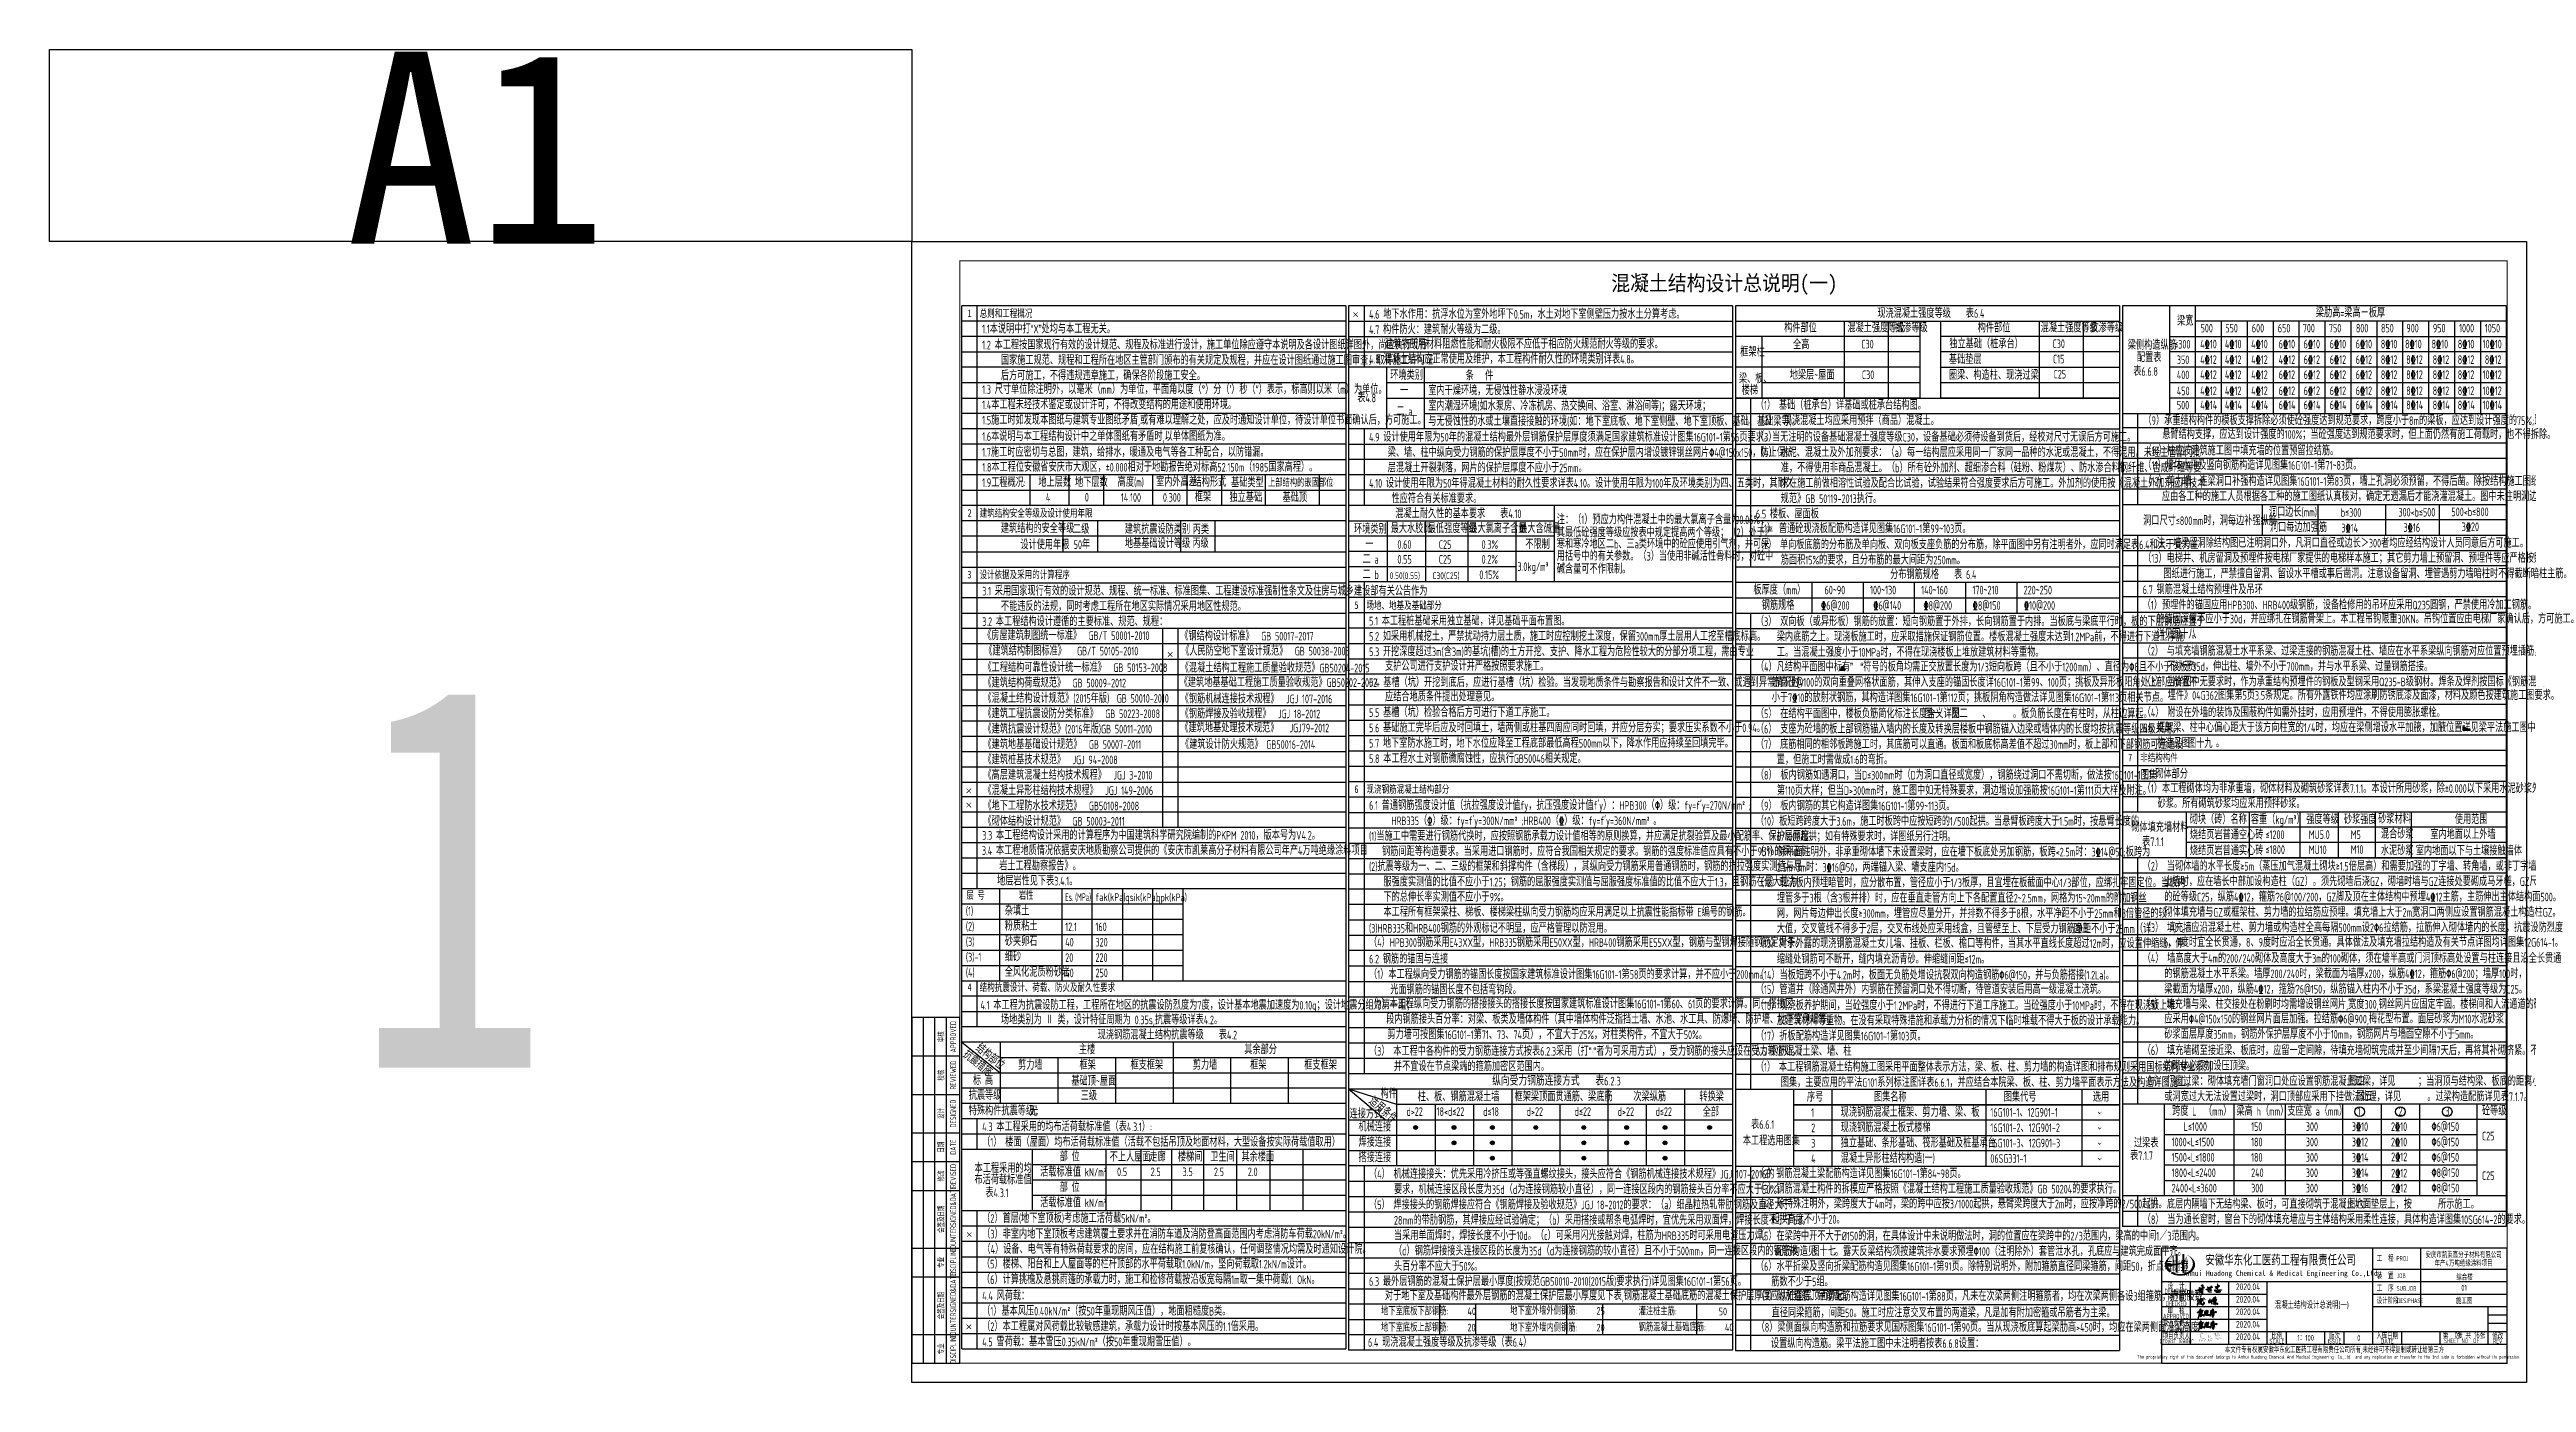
# Model space of a CAD drawing. Extents: x 9731685 to 18866768, y -962146 to 194094.
# Drawn here: x 9731685 to 9860705, y 124694 to 194094 of the extents above; entities that cross this region are included whole.
import ezdxf
from ezdxf.enums import TextEntityAlignment as Align

# ---------------------------------------------------------------- set-up
doc = ezdxf.new("R2010")
doc.units = 0
doc.header["$LTSCALE"] = 1000
doc.layers.get('0').update_dxf_attribs({"linetype": 'CONTINUOUS'})
for name, color, linetype in [('BORDER', 7, 'CONTINUOUS'), ('HATCH', 254, 'CONTINUOUS'), ('S_BEAMDIMLOCAL', 7, 'CONTINUOUS'), ('SIGN', 4, 'CONTINUOUS'), ('TAB', 7, 'CONTINUOUS'), ('TEXT', 7, 'CONTINUOUS'), ('柱', 2, 'CONTINUOUS')]:
    doc.layers.add(name, color=color, linetype=linetype)
doc.styles.add('AHD2', font='txt_l.shx', dxfattribs={"width": 0.7, "bigfont": 'hztxt_l.shx'})
doc.styles.add('AHD_TQ_S', font='')
doc.styles.add('TSSD_Norm', font='Tssdeng.shx', dxfattribs={"width": 0.7, "bigfont": 'hztxt.shx'})
doc.styles.add('TSSD_Rein', font='Tssdeng.shx', dxfattribs={"width": 0.7, "bigfont": 'hztxt.shx'})
doc.styles.add('说明文字', font='tssdeng.shx', dxfattribs={"width": 0.75, "bigfont": 'hztxt.shx'})
doc.styles.add('黑体', font='simhei.ttf')
doc.styles.get('AHD_TQ_S').set_extended_font_data('SimSun')
pattern_1 = [(45, (0, 0), (-0.0008838835, 0.0008838835), [])]

msp = doc.modelspace()

# ---------------------------------------------------------------- texts
for s, height, style, width, p in [('Anhui Huadong Chemical & Medical Engineering Co.,Ltd', 280, 'AHD_TQ_S', 0.85, (9847899.7, 130343.7)), ('安徽华东化工医药工程有限责任公司', 500, 'AHD_TQ_S', 0.7, (9847899.7, 131093.7)), ('安庆市凯莱高分子材料有限公司', 300, 'TSSD_Rein', 0.7, (9857428.5, 131363.9)), ('年产4万吨绝缘涂料项目', 300, 'TSSD_Rein', 0.7, (9857428.5, 130928.9)), ('综合楼', 300, 'TSSD_Rein', 0.7, (9857476.3, 130207.7)), ('DESIGNED', 250, 'TSSD_Rein', 0.7, (9842454.8, 129443.7)), ('校  核', 300, 'TSSD_Rein', 0.7, (9842454.8, 129093.7)), ('设  计', 300, 'TSSD_Rein', 0.7, (9842454.8, 129743.7)), ('施工图', 300, 'TSSD_Rein', 0.7, (9857454.8, 128968.7)), ('01', 300, 'TSSD_Rein', 0.7, (9857454.8, 129618.7)), ('APPROVED', 250, 'TSSD_Rein', 0.7, (9842454.8, 128143.7)), ('专业负责人', 300, 'TSSD_Rein', 0.7, (9842463.1, 127793.7)), ('CHECKED', 250, 'TSSD_Rein', 0.7, (9842454.8, 128793.7)), ('审  核', 300, 'TSSD_Rein', 0.7, (9842454.8, 128443.7)), ('project leader', 250, 'TSSD_Rein', 0.7, (9842480.3, 126843.7)), ('项目负责人', 300, 'TSSD_Rein', 0.7, (9842463.1, 127143.7)), ('leader', 250, 'TSSD_Rein', 0.7, (9842506.7, 127493.7)), ('本文件专有权属安徽华东化工医药工程有限责任公司所有,未经许可不得复制或转让给第三方', 300, 'TSSD_Rein', 0.7, (9850704.8, 126393.7)), ('SCALE', 250, 'TSSD_Rein', 0.7, (9847704.8, 126843.7)), ('比例', 300, 'TSSD_Rein', 0.7, (9847704.8, 127143.7)), ('ISSUE', 250, 'TSSD_Rein', 0.7, (9850704.8, 126843.7)), ('版次', 300, 'TSSD_Rein', 0.7, (9850704.8, 127143.7)), ('入库日期', 300, 'TSSD_Rein', 0.7, (9853454.8, 127143.7)), ('DATE', 250, 'TSSD_Rein', 0.7, (9853454.8, 126843.7)), ('第   张 共   张', 300, 'TSSD_Rein', 0.7, (9857454.8, 127168.7)), ('SHEET NO  OF  ', 250, 'TSSD_Rein', 0.7, (9857454.8, 126868.7)), ('修改', 300, 'TSSD_Rein', 0.7, (9859204.8, 127143.7)), ('REV', 250, 'TSSD_Rein', 0.7, (9859204.8, 126843.7)), ('The proprietary right of this document belongs to Anhui Huadong Chemical And Medical Engineering  Co.,Ltd.  and any replication or transfer to the 3rd. side is forbidden without its permission. ', 200, 'TSSD_Rein', 0.7, (9850451.2, 125994.4))]:
    msp.add_text(s, height=height, dxfattribs=dict(style=style, width=width)).set_placement(p, align=Align.MIDDLE)
at = {"style": 'TSSD_Rein', "width": 0.7}
for s, height, p in [('装  置 ', 300, (9852904.8, 130093.7)), ('工  程 ', 300, (9852904.8, 130993.7)), ('PROJ', 250, (9853929.2, 131023.1)), ('JOB', 250, (9853947.2, 130126.5)), ('设计阶段', 300, (9852904.8, 128793.7)), ('工  序 ', 300, (9852904.8, 129443.7)), ('SUB.JOB', 250, (9853935.6, 129463.8)), ('DES.PHASE', 250, (9853962.9, 128827))]:
    msp.add_text(s, height=height, dxfattribs=at).set_placement(p)
at = {"color": 6, "style": 'TSSD_Rein', "width": 0.7}
for s, p in [('01', (9857102.3, 127172.2)), ('16', (9858123.5, 127172.2))]:
    msp.add_text(s, height=300, dxfattribs=at).set_placement(p, align=Align.MIDDLE)
at = {"style": 'TSSD_Rein', "width": 0.7}
for tag, text, height, p in [('2020.04', '200320-02-040', 350, (9846204.1, 129674)), ('2020.04', '200320-02-040', 350, (9846204.1, 129024)), ('2020.04', '200320-02-040', 350, (9846204.1, 128374)), ('2020.04', '200320-02-040', 350, (9846204.1, 127724)), ('2020.04', '200320-02-040', 350, (9846204.1, 127074)), ('0', '0', 300, (9851971.7, 127018.7))]:
    msp.add_attdef(tag, text=text, height=height, dxfattribs=at).set_placement(p, align=Align.MIDDLE)
at = {"lineweight": -3, "style": 'TSSD_Rein', "width": 0.7}
for tag, text, p in [('1：100', '1:100', (9849204.8, 127018.7)), ('0', '0', (9851971.7, 127018.7))]:
    msp.add_attdef(tag, text=text, height=300, dxfattribs=at).set_placement(p, align=Align.MIDDLE)
at = {"layer": 'BORDER', "lineweight": -3, "insert": (9847602.2, 128890.1), "char_height": 350, "width": 4985.785, "attachment_point": 1, "style": 'TSSD_Rein'}
msp.add_mtext('混凝土结构设计总说明(一)', dxfattribs=at)
at = {"layer": 'S_BEAMDIMLOCAL', "color": 4, "style": '黑体'}
msp.add_text('A1', height=10000, dxfattribs=at).set_placement((9753912, 183979.8), align=Align.CENTER)
at = {"layer": 'SIGN', "color": 2, "style": '黑体', "width": 0.75}
msp.add_text('1', height=20000, dxfattribs=at).set_placement((9752614.9, 141076.3), align=Align.CENTER)
at = {"layer": 'TAB', "color": 7, "style": 'TSSD_Rein', "width": 0.7}
for s, p in [('层 号', (9779443.6, 149837.6)), ('岩性', (9782179, 149837.6)), ('fak(kPa)', (9786162.1, 149762.3)), ('qsik(kPa)', (9787718.7, 149754)), ('qpk(kPa)', (9789316.2, 149748.5))]:
    msp.add_text(s, height=400, dxfattribs=at).set_placement(p)
at = {"layer": 'TEXT', "style": '黑体', "width": 0.9}
msp.add_text('混凝土结构设计总说明(一)', height=800, dxfattribs=at).set_placement((9818923.4, 181938), align=Align.MIDDLE_CENTER)
at = {"layer": 'TEXT', "style": 'TSSD_Rein', "width": 0.7}
for s, height, p in [('现浇混凝土强度等级    表6.4', 450, (9826894.7, 180129.6)), ('梁肋高=梁高－板厚', 450, (9849734, 180155.5)), ('1.1本说明中打“X”处均与本工程无关。', 450, (9780264.1, 179317.3)), ('构件部位', 450, (9822041.1, 179368.6)), ('混凝土强度等级', 450, (9825333.9, 179376.7)), ('抗渗等级', 450, (9827813.4, 179375.2)), ('构件部位', 450, (9832121.8, 179368.6)), ('构件部位', 450, (9832121.8, 179368.6)), ('混凝土强度等级', 450, (9835398.9, 179376.7)), ('抗渗等级', 450, (9837995.4, 179375.2)), ('梁宽 ', 450, (9842507.4, 179733)), ('500', 450, (9843730.6, 179362.5)), ('550', 450, (9845017.5, 179362.5)), ('600', 450, (9846399.4, 179362.5)), ('650', 450, (9847753.1, 179362.5)), ('700', 450, (9849050.9, 179362.5)), ('750', 450, (9850411.3, 179362.5)), ('800', 450, (9851819.1, 179362.5)), ('850', 450, (9853128.1, 179362.5)), ('900', 450, (9854451.1, 179362.5)), ('950', 450, (9855830.4, 179362.5)), ('1000', 450, (9857195.6, 179362.5)), ('1050', 450, (9858536.6, 179362.5)), ('1.2 本工程按国家现行有效的设计规范、规程及标准进行设计，施工单位除应遵守本说明及各设计图纸详图外，尚应执行现行', 450, (9780264.1, 178484.2)), ('     国家施工规范、规程和工程所在地区主管部门颁布的有关规定及规程，并应在设计图纸通过施工图审查，取得施工许可证', 450, (9780264.1, 177684.2)), ('4.8 混凝土结构应正常使用及维护，本工程构件耐久性的环境类别详表4.8。', 450, (9800416.7, 177744.1)), ('建筑物所用材料阻燃性能和耐火极限不应低于相应防火规范耐火等级的要求。', 450, (9801253, 178525.1)), ('梁侧构造纵筋', 450, (9839938.2, 178475.1)), ('配置表', 450, (9840415.7, 177831)), ('≤300', 450, (9842359.3, 178524.5)), ('350', 450, (9842494.3, 177713.9)), ('4\x8410', 450, (9843711.5, 178534.7)), ('4\x8412', 450, (9843711.5, 177724.1)), ('4\x8410', 450, (9844998.4, 178534.7)), ('4\x8412', 450, (9844998.4, 177724.1)), ('4\x8410', 450, (9846365.9, 178534.7)), ('4\x8412', 450, (9846365.9, 177724.1)), ('4\x8412', 450, (9847799.3, 177724.1)), ('6\x8410', 450, (9847799.3, 178534.7)), ('6\x8410', 450, (9849097.1, 178534.7)), ('6\x8412', 450, (9849097.1, 177724.1)), ('6\x8410', 450, (9850457.4, 178534.7)), ('6\x8412', 450, (9850457.4, 177724.1)), ('6\x8410', 450, (9851809.4, 178534.7)), ('6\x8412', 450, (9851809.4, 177724.1)), ('8\x8410', 450, (9853118.5, 178534.7)), ('8\x8412', 450, (9853118.5, 177724.1)), ('8\x8410', 450, (9854382.9, 178534.7)), ('8\x8412', 450, (9854441.5, 177724.1)), ('8\x8410', 450, (9855762.1, 178534.7)), ('8\x8412', 450, (9855820.7, 177724.1)), ('8\x8412', 450, (9857125.9, 177724.1)), ('8\x8410', 450, (9857127.3, 178534.7)), ('10\x8410', 450, (9858421.5, 178534.7)), ('8\x8412', 450, (9858535.5, 177724.1)), ('     后方可施工，不得违规违章施工，确保各阶段施工安全。', 450, (9780264.1, 176884.2)), ('环境类别', 450, (9801521.9, 176906.9)), ('条   件', 450, (9805450.9, 176882.9)), ('表6.6.8', 450, (9840224, 177106.9)), ('400', 450, (9842494.3, 176931.6)), ('4\x8412', 450, (9843711.5, 176941.8)), ('4\x8412', 450, (9844998.4, 176941.8)), ('4\x8412', 450, (9846365.9, 176941.8)), ('6\x8412', 450, (9847799.3, 176941.8)), ('6\x8412', 450, (9849097.1, 176941.8)), ('6\x8412', 450, (9850457.4, 176941.8)), ('6\x8412', 450, (9851809.4, 176941.8)), ('8\x8412', 450, (9853118.5, 176941.8)), ('8\x8412', 450, (9854441.5, 176941.8)), ('8\x8412', 450, (9855820.7, 176941.8)), ('8\x8412', 450, (9857125.9, 176941.8)), ('10\x8412', 450, (9858420.1, 176941.8)), ('1.3 尺寸单位除注明外，以毫米（mm）为单位，平面角以度（°）分（′）秒（″）表示，标高则以米（m）为单位。', 450, (9780264.1, 176167.2)), ('1.4本工程未经技术鉴定或设计许可，不得改变结构的用途和使用环境。', 450, (9780264.1, 175370.8)), ('表4.8', 450, (9799805.1, 175725.6)), ('一', 450, (9802036, 176106.9)), ('（1） 基础（桩承台）详基础或桩承台结构图。', 450, (9820566.7, 175349.2)), ('450', 450, (9842494.3, 176092.7)), ('500', 450, (9842494.3, 175352.7)), ('4\x8412', 450, (9843711.5, 176102.9)), ('4\x8414', 450, (9843711.5, 175362.9)), ('4\x8412', 450, (9844998.4, 176102.9)), ('4\x8414', 450, (9844998.4, 175362.9)), ('4\x8412', 450, (9846365.9, 176102.9)), ('4\x8414', 450, (9846365.9, 175362.9)), ('6\x8412', 450, (9847799.3, 176102.9)), ('6\x8414', 450, (9847799.3, 175362.9)), ('6\x8412', 450, (9849097.1, 176102.9)), ('6\x8414', 450, (9849097.1, 175362.9)), ('6\x8412', 450, (9850457.4, 176102.9)), ('6\x8414', 450, (9850457.4, 175362.9)), ('6\x8412', 450, (9851809.4, 176102.9)), ('6\x8414', 450, (9851809.4, 175362.9)), ('8\x8412', 450, (9853118.5, 176102.9)), ('8\x8414', 450, (9853118.5, 175362.9)), ('8\x8412', 450, (9854441.5, 176102.9)), ('8\x8414', 450, (9854441.5, 175362.9)), ('8\x8412', 450, (9855820.7, 176102.9)), ('8\x8414', 450, (9855820.7, 175362.9)), ('8\x8412', 450, (9857125.9, 176102.9)), ('8\x8414', 450, (9857125.9, 175362.9)), ('10\x8412', 450, (9858420.1, 176102.9)), ('10\x8414', 450, (9858420.1, 175362.9)), ('1.5施工时如发现本图纸与建筑专业图纸矛盾,或有难以理解之处，应及时通知设计单位，待设计单位书面确认后，方可施工。', 450, (9780264.1, 174570.8)), ('1.6本说明与本工程结构设计中之单体图纸有矛盾时,以单体图纸为准。', 450, (9780264.1, 173719.8)), ('4.9 设计使用年限为50年的混凝土结构最外层钢筋保护层厚度须满足国家建筑标准设计图集16G101-1第56页要求。当', 450, (9800416.7, 173684.2)), ('二 a ', 450, (9801844.3, 175031.8)), ('（3） 无注明的设备基础混凝土强度等级C30，设备基础必须待设备到货后，经校对尺寸无误后方可施工。', 450, (9820566.7, 173684.2)), ('（9）承重结构构件的模板支撑拆除必须使砼强度达到规范要求，跨度小于8m的梁板，应达到设计强度的75%%%;跨度大于8m的梁板及', 450, (9840756, 174547.3)), ('     悬臂结构支撑，应达到设计强度的100%%%；当砼强度达到规范要求时，但上面仍然有施工荷载时，也不得拆除。', 450, (9840756, 173823.8)), ('1.7施工时应密切与总图，建筑，给排水，暖通及电气等各工种配合，以防错漏。', 450, (9780264.1, 172899)), ('     梁、墙、柱中纵向受力钢筋的保护层厚度不小于50mm时，应在保护层内增设镀锌钢丝网片\x824@150x150，防止保护', 450, (9800416.7, 172884.2)), ('（4） 水泥、混凝土及外加剂要求：（a）每一结构层应采用同一厂家同一品种的水泥或混凝土，不得混用。未经主管部门批', 450, (9820566.7, 172884.2)), ('（10）柱应按建筑施工图中填充墙的位置预留拉结筋。', 450, (9840756, 172977.3)), ('4.10 设计使用年限为50年得混凝土材料的耐久性要求详表4.10。设计使用年限为100年及环境类别为四、五类时，其耐久', 450, (9800416.7, 171284.2)), ('     层混凝土开裂剥落，网片的保护层厚度不应小于25mm。', 450, (9800416.7, 172084.2)), ('       求在施工前做相溶性试验及配合比试验，试验结果符合强度要求后方可施工。外加剂的使用按《混凝土外加剂应用技术', 450, (9820499.7, 171284.2)), ('       准，不得使用非商品混凝土。（b）所有砼外加剂、超细渗合料（硅粉、粉煤灰）、防水渗合料钢纤维、合成纤维等要', 450, (9820499.7, 172084.2)), ('（11）墙体水平及竖向钢筋构造详见图集16G101-1第71~83页。', 450, (9840756, 172218.6)), ('（12）剪力墙、连梁洞口补强构造详见图集16G101-1第83页，墙上孔洞必须预留，不得后凿。除按结构施工图纸预留孔洞外，还', 450, (9840756, 171383.8)), ('      性应符合有关标准要求。', 450, (9800416.7, 170484.2)), ('     应由各工种的施工人员根据各工种的施工图纸认真核对，确定无遗漏后才能浇灌混凝土。图中未注明洞边加筋者，按下述要求:', 450, (9840740.2, 170588.8)), ('建筑结构的安全等级', 450, (9781237.8, 168926.5)), ('建筑抗震设防类别', 450, (9787696.4, 168890.5)), ('环境类别', 450, (9799637.3, 168897)), ('最大水胶比', 450, (9801542.7, 168923.7)), ('混凝土耐久性的基本要求    表4.10', 450, (9801788.7, 169698.5)), ('最低强度等级', 450, (9803472.8, 168923.7)), ('最大氯离子含量', 450, (9805640, 168923.7)), ('最大含碱量', 450, (9808242.7, 168923.7)), ('注：（1）预应力构件混凝土中的最大氯离子含量为0.06%%%，', 450, (9810198.3, 169384.7)), ('其最低砼强度等级应按表中规定提高两个等级；（2）处于严', 450, (9810198.3, 168713.9)), ('6.5 楼板、屋面板', 450, (9820566.7, 169684.2)), ('（1） 普通砼现浇板配筋构造详见图集16G101-1第99~103页。', 450, (9820566.7, 168920.7)), ('洞口尺寸≤800mm时，洞每边补强纵筋：', 450, (9840739.5, 169334.7)), ('洞口边长(mm)', 450, (9847287.6, 169778.3)), ('洞口每边加强筋', 450, (9847341.2, 168982.2)), ('b≤300  ', 450, (9851032.9, 169763.8)), ('3\x8414', 450, (9851065.6, 168957.8)), ('     300<b≤500  ', 450, (9853060.9, 169778.8)), ('3\x8416', 450, (9854303.6, 168978.8)), ('  500<b≤800  ', 450, (9856406.7, 169797.5)), ('3\x8420', 450, (9857330.6, 169022.8)), ('设计使用年限', 450, (9782254.6, 168079.7)), ('地基基础设计等级', 450, (9787700.7, 168142.4)), ('   二 a', 450, (9799491.1, 167323.7)), ('   一', 450, (9799637.3, 168097)), ('0.60', 450, (9801893.2, 168097)), ('0.55', 450, (9801893.2, 167323.7)), ('C25', 450, (9804049.9, 168097)), ('C25', 450, (9804049.9, 167323.7)), ('0.3%%%', 450, (9806278.3, 168097)), ('0.2%%%', 450, (9806278.3, 167323.7)), ('不限制', 450, (9808555.3, 168097)), ('用括号中的有关参数。（3）当使用非碱活性骨料时，对砼中', 450, (9810198.3, 167486.3)), ('寒和寒冷地区二b、三a类环境中的砼应使用引气剂，并可采', 450, (9810198.3, 168117.6)), ('（2） 单向板底筋的分布筋及单向板、双向板支座负筋的分布筋，除平面图中另有注明者外，应同时满足表6.4和大于受力主', 450, (9820566.7, 168084.2)), ('       筋面积15%%%的要求，且分布筋的最大间距为250mm。', 450, (9820499.7, 167284.2)), ('（13）电梯井、机房留洞及预埋件按电梯厂家提供的电梯样本施工；其它剪力墙上预留洞、预埋件等应严格按照结构图并配合其他专业', 450, (9840740.9, 167378.4)), ('   二 b', 450, (9799491.1, 166523.7)), ('0.50(0.55)', 350, (9801490.7, 166523.7)), ('C30(C25)', 350, (9803721.3, 166523.7)), ('0.15%%%', 450, (9806163.2, 166523.7)), ('3.0kg/m\x8c3\x8d', 450, (9808148, 166944.6)), ('碱含量可不作限制。', 450, (9810198.3, 166816)), ('分布钢筋规格    表 6.4', 450, (9827558.4, 166531.4)), ('图纸进行施工，严禁擅自留洞、留设水平槽或事后凿洞。注意设备留洞、埋管遇剪力墙暗柱时不得截断暗柱主筋。', 450, (9841797, 166570.4)), ('3.1 采用国家现行有效的设计规范、规程、统一标准、标准图集、工程建设标准强制性条文及住房与城乡建设部有关公告作为', 450, (9780266.7, 165669.2)), ('     不能违反的法规，同时考虑工程所在地区实际情况采用地区性规范。', 450, (9780266.7, 164869.2)), ('板厚度（mm）', 450, (9820436.6, 165723.9)), ('钢筋规格', 450, (9820873.3, 164923.9)), ('60~90', 450, (9824143.6, 165723.9)), ('100~130', 450, (9826514.6, 165723.9)), ('140~160', 450, (9829180.6, 165723.9)), ('170~210', 450, (9831846.6, 165723.9)), ('220~250', 450, (9834512.6, 165723.9)), ('6.7 钢筋混凝土结构预埋件及吊环', 450, (9840716.7, 165743.9)), ('3.2 本工程结构设计遵循的主要标准、规范、规程：', 450, (9780266.7, 164079.2)), ('（3） 双向板（或异形板）钢筋的放置：短向钢筋置于外排，长向钢筋置于内排。当板底与梁底平行时，板的下层钢筋应置于', 450, (9820566.7, 164084.2)), ('《房屋建筑制图统一标准》  GB/T 50001-2010', 450, (9780312.2, 163351.8)), ('《建筑结构制图标准》   GB/T 50105-2010', 450, (9780373.2, 162548.8)), ('《钢结构设计标准》  GB 50017-2017', 450, (9790582.7, 163325.1)), ('《人民防空地下室设计规范》  GB 50038-2005', 450, (9790630.4, 162545.7)), ('梁内底筋之上。现浇板施工时，应采取措施保证钢筋位置。楼板混凝土强度未达到1.2MPa前，不得进行下道工序施', 450, (9821658.5, 163284.2)), ('工。当混凝土强度小于10MPa时，不得在现浇楼板上堆放建筑材料等重物。', 450, (9821658.5, 162484.2)), ('（2） 与填充墙钢筋混凝土水平系梁、过梁连接的钢筋混凝土柱、墙应在水平系梁纵向钢筋对应位置预埋插筋，锚入柱、墙内', 450, (9840716.7, 162543.9)), ('《工程结构可靠性设计统一标准》  GB 50153-2008', 450, (9780332.3, 161684.2)), ('《建筑结构荷载规范》  GB 50009-2012', 450, (9780332.3, 160884.2)), ('《建筑地基基础工程施工质量验收规范》GB50202-2002', 450, (9790552.4, 160908.6)), ('（3） 当详图中无要求时，作为承重结构预埋件的钢板及型钢采用Q235-B级钢材。焊条及焊剂按国标《钢筋混凝土结构预', 450, (9840716.7, 160943.9)), ('       不小于35d，伸出柱、墙外不小于700mm，并与水平系梁、过量钢筋搭接。', 450, (9840649.7, 161743.9)), ('       埋件》04G362图集第5页3.5条规定。所有外露铁件均应涂刷防锈底漆及面漆，材料及颜色按建筑施工图要求。 ', 450, (9840649.7, 160238.5)), ('《建筑工程抗震设防分类标准》  GB 50223-2008', 450, (9780332.3, 159284.2)), ('《建筑地基处理技术规范》   JGJ79-2012', 450, (9790590.4, 158545.3)), ('（6） 支座为砼墙的板上部钢筋锚入墙内的长度及转换层楼板中钢筋锚入边梁或墙体内的长度均按抗震等级四级采用。', 450, (9820566.7, 158484.2)), ('（4） 附设在外墙的装饰及围蔽构件如需外挂时，应用预埋件，不得使用膨胀螺栓。', 450, (9840716.7, 159343.9)), ('《建筑地基基础设计规范》  GB 50007-2011', 450, (9780332.3, 157684.2)), ('（7） 底筋相同的相邻板跨施工时，其底筋可以直通。板面和板底标高差值不超过30mm时，板上部和下部钢筋可连通设', 450, (9820566.7, 157684.2)), ('《建筑桩基技术规范》  JGJ 94-2008', 450, (9780332.3, 156884.2)), ('《高层建筑混凝土结构技术规程》  JGJ 3-2010', 450, (9780332.3, 156084.2)), ('（8） 板内钢筋如遇洞口，当D≤300mm时（D为洞口直径或宽度），钢筋绕过洞口不需切断，做法按16G101-1图集', 450, (9820566.7, 156084.2)), ('置，但施工时需做成1:6的弯折。', 450, (9821658.5, 156884.2)), ('7.1 砌体部分', 450, (9840716.7, 156143.9)), ('《混凝土异形柱结构技术规程》  JGJ 149-2006', 450, (9780332.3, 155284.2)), ('《地下工程防水技术规范》  GB50108-2008', 450, (9780332.3, 154484.2)), ("6.1 普通钢筋强度设计值（抗拉强度设计值f\x8ey\x8f，抗压强度设计值f\x8c'\x8d\x8ey\x8f）：HPB300（\x82）级：f\x8c\x8d\x8ey\x8f=f\x8c'\x8d\x8ey\x8f=270N/mm\x8c2 \x8d;\x8f", 450, (9800416.7, 154510.9)), ('第110页大样；但当D>300mm时，施工图中如无特殊要求，洞边增设加强筋按16G101-1第111页大样及附注。', 450, (9821658.5, 155284.2)), ('（1）本工程砌体均为非承重墙，砌体材料及砌筑砂浆详表7.1.1。本设计所用砂浆，除%%P0.000以下采用水泥砂浆外，其余均为混合', 450, (9840716.7, 155388.7)), ('《砌体结构设计规范》  GB 50003-2011', 450, (9780332.3, 153684.2)), ("      HRB335（\x83）级\x8e：\x8ff\x8ey\x8f=f\x8c'\x8d\x8ey\x8f=300N/mm\x8c2 \x8d;HRB400（\x84）级：f\x8ey\x8f=f\x8c'\x8d\x8ey\x8f=360N/mm\x8c2 \x8d。", 450, (9800416.7, 153710.9)), ('（10）板短跨跨度大于3.6m，施工时板跨中应按短跨的1/500起拱。当悬臂板跨度大于1.5m时，按悬臂长度的', 450, (9820566.7, 153684.2)), ('砌体填充墙材料', 450, (9840120.3, 153366.6)), ('砌块（砖）名称', 450, (9843163.4, 153773.4)), ('容重（kg/m\x8c3\x8d）', 450, (9846346.8, 153773.4)), ('强度等级', 450, (9849233.7, 153773.4)), ('砂浆强度', 450, (9851196.9, 153773.4)), ('砂浆材料', 450, (9852979, 153798.1)), ('使用范围', 450, (9856970.9, 153773.4)), ('3.3 本工程结构设计采用的计算程序为中国建筑科学研究院编制的PKPM 2010，版本号为V4.2。', 450, (9780266.7, 152952.9)), ('(1)当施工中需要进行钢筋代换时，应按照钢筋承载力设计值相等的原则换算，并应满足抗裂验算及最小配筋率、保护层厚度、', 450, (9800416.7, 152910.9)), ('钢筋间距等构造要求。当采用进口钢筋时，应符合我国相关规定的要求。钢筋的强度标准值应具有不小于95％的保证率。 ', 450, (9801091.7, 152110.9)), ('（11）除平面注明外，非承重砌体墙下未设置梁时，应在墙下板底处另加钢筋，板跨<2.5m时：3\x8414@50;板跨为', 450, (9820566.7, 152084.2)), ('6/1000起拱；如有特殊要求时，详图纸另行注明。', 450, (9821658.5, 152884.2)), ('    表7.1.1', 450, (9839904.7, 152623.1)), ('(2)抗震等级为一、二、三级的框架和斜撑构件（含梯段），其纵向受力钢筋采用普通钢筋时，钢筋的抗拉强度实测值与屈', 450, (9800416.7, 151331.9)), ('服强度实测值的比值不应小于1.25；钢筋的屈服强度实测值与屈服强度标准值的比值不应大于1.3，且钢筋在最大拉力', 450, (9801167.5, 150522.9)), ('（12）现浇板内预埋暗管时，应分散布置，管径应小于1/3板厚，且宜埋在板截面中心1/3部位，应绑扎牢固定位。当板内', 450, (9820566.7, 150484.2)), ('2.5m~3m时：3\x8416@50，两端锚入梁、墙支座内15d。', 450, (9821658.5, 151284.2)), ('（2） 当砌体墙的水平长度≥5m（蒸压加气混凝土砌块≥1.5倍层高）和需要加强的丁字墙、转角墙，或非丁字墙端部没有钢筋混凝', 450, (9840716.7, 151343.9)), ('土墙时，应在墙长中部加设构造柱（GZ）。须先砌墙后浇GZ，砌墙时墙与GZ连接处要砌成马牙槎，GZ尺寸墙厚x200，GZ', 450, (9841843.7, 150543.9)), ('下的总伸长率实测值不应小于9%%%。', 450, (9801167.5, 149736.9)), ('埋管多于3根（含3根并排）时，应在垂直走管方向上下各配置直径2~2.5mm，网格为15~20mm的附加钢丝', 450, (9821658.5, 149684.2)), ('的砼等级C25，纵筋4\x8412，箍筋\ue5306@100/200，GZ脚及顶在主体结构中预埋4\x8412主筋，主筋伸出主体结构面500。', 450, (9841843.7, 149743.9)), ('(3)HRB335和HRB400钢筋的外观标记不明显，应严格管理以防混用。', 450, (9800412.9, 148112.8)), ('大值，交叉管线不得多于2层，交叉布线处应采用线盒，且管壁至上、下层受力钢筋净距不小于25mm（详      ）。', 450, (9821658.5, 148084.2)), ('网，网片每边伸出长度≥300mm，埋管应尽量分开，并排数不得多于8根，水平净距不小于25mm和3倍管径的较', 450, (9821658.5, 148884.2)), ('砌体填充墙与GZ或框架柱、剪力墙的拉结筋应预埋。填充墙上大于2m宽洞口两侧应设置钢筋混凝土构造柱GZ。', 450, (9841843.7, 148943.9)), ('（4）HPB300钢筋采用E43XX型，HRB335钢筋采用E50XX型，HRB400钢筋采用E55XX型，钢筋与型钢焊接随钢筋定焊条。', 450, (9800416.7, 147372.5)), ('（13）对于外露的现浇钢筋混凝土女儿墙、挂板、栏板、檐口等构件，当其水平直线长度超过12m时，应设置伸缩缝，伸', 450, (9820566.7, 147322.2)), ('6.2 钢筋的锚固与连接', 450, (9800416.7, 146510.9)), ('缩缝处钢筋可不断开，缝内填充沥青砂。伸缩缝间距≤12m。', 450, (9821658.5, 146501.3)), ('（4） 墙高度大于4m的200/240砌体及高度大于3m的100砌体，须在墙半高或门洞顶标高处设置与柱连接且沿全长贯通', 450, (9840716.7, 146543.9)), ('的钢筋混凝土水平系梁。墙厚200/240时，梁截面为墙厚x200，纵筋4\x8412，箍筋\x826@200；墙厚100时，', 450, (9841843.7, 145743.9)), ('      光面钢筋的锚固长度不包括弯钩段。', 450, (9800349.7, 144910.9)), ('（15）管道井（除通风井外）内钢筋在预留洞口处不得切断，待管道安装后用高一级混凝土浇筑。', 450, (9820566.7, 144927.2)), ('（16）现浇板养护期间，当砼强度小于1.2MPa时，不得进行下道工序施工。当砼强度小于10MPa时，不得在现浇板上堆', 450, (9820566.7, 144091.1)), ('梁截面为墙厚x200，纵筋4\x8412，箍筋\ue5306@150，纵筋锚入柱内不小于35d，系梁混凝土强度等级为C25。', 450, (9841843.7, 144943.9)), ('放建筑材料等重物。在没有采取特殊措施和承载力分析的情况下临时堆载不得大于板的设计承载能力。', 450, (9821658.5, 143299.1)), ('现浇钢筋混凝土结构抗震等级    表4.2', 450, (9786280.5, 142558.3)), ('（3） 本工程中各构件的受力钢筋连接方式按表6.2.3采用（打“·“者为可采用方式），受力钢筋的接头应设在受力较小处，', 450, (9800416.7, 141710.9)), ('6.6 钢筋混凝土梁、墙、柱', 450, (9820566.7, 141708.2)), ('（17）折板配筋构造详见图集16G101-1第103页。', 450, (9820566.7, 142502.1)), ('（6） 填充墙砌至接近梁、板底时，应留一定间隙，待填充墙砌筑完成并至少间隔7天后，再将其补砌挤紧。不到板底或梁底', 450, (9840716.7, 141743.9)), ('标 高', 450, (9779785.8, 140183.7)), ('剪力墙', 450, (9782136.6, 140983.7)), ('框架', 450, (9785335.6, 140983.7)), ('框支框架', 450, (9787990.5, 140983.7)), ('剪力墙', 450, (9791233.5, 140983.7)), ('框架', 450, (9794225, 140983.7)), ('框支框架', 450, (9797040.3, 140983.7)), ('       并不宜设在节点梁端的箍筋加密区范围内。', 450, (9800349.7, 140910.9)), ('（1） 本工程钢筋混凝土结构施工图采用平面整体表示方法，梁、板、柱、剪力墙的构造详图和排布规则采用国标结构专业系列', 450, (9820566.7, 140884.2)), ('（7） 门窗过梁：砌体填充墙门窗洞口处应设置钢筋混凝土过梁，详见      ；当洞顶与结构梁、板底的距离小于过梁的高度', 450, (9840716.7, 140143.9)), ('的砌体必须加设压顶梁。', 450, (9841843.7, 140943.9)), ('抗震等级', 450, (9779565.9, 139416.7)), ('构件', 450, (9801013.6, 139493.6)), ('柱、板、钢筋混凝土墙', 450, (9802954.8, 139338.8)), ('框架梁顶面贯通筋、梁底筋', 450, (9807995.9, 139338.8)), ('次梁纵筋', 450, (9814186.1, 139338.8)), ('转换梁', 450, (9817624.5, 139338.8)), ('        图集，主要应用的平法G101系列标注图详表6.6.1，并应结合本院梁、板、柱、剪力墙平面表示方法及构造详图施工。', 450, (9820302.5, 140084.2)), ('序号', 450, (9823221.9, 139322.7)), ('图集名称', 450, (9826716.8, 139322.7)), ('图集代号', 450, (9833477.8, 139322.7)), ('选用', 450, (9838118.2, 139322.7)), ('特殊构件抗震等级：', 450, (9779565.9, 138606.7)), ('4.3 本工程采用的均布活荷载标准值（表4.3.1）:', 450, (9780266.7, 137777)), ('连接方式', 450, (9799403.7, 138442)), ('机械连接', 450, (9799864.4, 137768.5)), ('d>22', 450, (9802364.5, 138570.8)), ('18<d≤22', 450, (9803933.7, 138570.8)), ('d≤18', 450, (9806361.3, 138570.8)), ('d>22', 450, (9808625.2, 138570.8)), ('d≤22', 450, (9811125.2, 138570.8)), ('d>22', 450, (9813368.1, 138570.8)), ('d≤22', 450, (9815339.6, 138570.8)), ('全部', 450, (9817793.6, 138538.8)), ('表6.6.1', 450, (9820317.7, 137899.2)), ('1', 450, (9823446.6, 138522.7)), ('2', 450, (9823446.6, 137722.7)), ('现浇钢筋混凝土框架、剪力墙、梁、板', 450, (9824984.9, 138530.2)), ('现浇钢筋混凝土板式楼梯', 450, (9824984.9, 137730.2)), ('跨度 L  （mm）', 450, (9842249.3, 138587.5)), ('L≤1000', 450, (9842852, 137787.5)), ('梁高 h（mm）', 450, (9845601.4, 138587.5)), ('150', 450, (9846363.3, 137787.5)), ('支座宽 a（mm）', 450, (9848251.4, 138587.5)), ('300', 450, (9849212.3, 137787.5)), ('3\x8410', 450, (9851608, 137787.5)), ('1', 450, (9851905.7, 138587.5)), ('2\x8410', 450, (9853648.2, 137787.5)), ('2', 450, (9854043.3, 138587.5)), ('\x826@150', 450, (9855755.2, 137787.5)), ('3', 450, (9856481.1, 138587.5)), ('砼等级', 450, (9858385.9, 138600.1)), ('（1） 楼面（屋面）均布活荷载标准值（活载不包括吊顶及地面材料，大型设备按实际荷载值取用）', 450, (9780266.7, 136977)), ('焊接连接', 450, (9799864.4, 136968.5)), ('本工程选用图集', 450, (9819886.9, 137044.8)), ('3', 450, (9823446.6, 136922.7)), ('独立基础、条形基础、筏形基础及桩基承台', 450, (9824984.9, 136930.2)), ('表7.1.7', 450, (9840059, 136275.1)), ('过梁表  ', 450, (9840262.2, 136929.7)), ('1000<L≤1500', 450, (9842222, 136987.5)), ('180', 450, (9846363.3, 136987.5)), ('300', 450, (9849212.3, 136987.5)), ('3\x8412', 450, (9851608, 136987.5)), ('2\x8410', 450, (9853648.2, 136987.5)), ('\x826@150', 450, (9855755.2, 136987.5)), ('C25', 450, (9858385.9, 137299.5)), ('布活荷载标准值   ', 450, (9779860.9, 135014.1)), ('本工程采用的均', 450, (9779871.4, 135612.1)), ('活载标准值 kN/m\x8c2\x8d ', 450, (9783285.8, 135416.7)), ('部 位', 450, (9784301, 136216.7)), ('搭接连接', 450, (9799864.4, 136168.5)), ('（2）钢筋混凝土梁配筋构造详见图集16G101-1第84~98页。', 450, (9820566.7, 135336.6)), ('4', 450, (9823446.6, 136122.7)), ('混凝土异形柱结构构造(一)', 450, (9824984.9, 136130.2)), ('06SG331-1', 450, (9832780.1, 136130.2)), ('1500<L≤1800', 450, (9842222, 136187.5)), ('1800<L≤2400', 450, (9842222, 135387.5)), ('180', 450, (9846363.3, 136187.5)), ('240', 450, (9846363.3, 135387.5)), ('300', 450, (9849212.3, 136187.5)), ('300', 450, (9849212.3, 135387.5)), ('3\x8414', 450, (9851608, 136187.5)), ('3\x8414', 450, (9851608, 135387.5)), ('2\x8412', 450, (9853655.4, 136213.3)), ('2\x8412', 450, (9853655.4, 135368.3)), ('\x826@150', 450, (9855755.2, 136187.5)), ('\x828@150', 450, (9855755.2, 135387.5)), ('C25', 450, (9858385.9, 135235)), (' 表4.3.1', 450, (9780237.7, 134341.1)), ('活载标准值 kN/m\x8c2\x8d ', 450, (9783285.8, 133816.7)), ('部 位', 450, (9784301, 134616.7)), ('       要求，机械连接区段长度为35d（d为连接钢筋较小直径），同一连接区段内的钢筋接头百分率不应大于50%%%。', 450, (9800349.7, 134510.9)), ('（3）钢筋混凝土构件的拆模应严格按照《混凝土结构工程施工质量验收规范》GB 50204的要求执行。', 450, (9820566.7, 134534.6)), ('（4）除特殊注明外，梁跨度大于4m时，梁的跨中应按3/1000起拱，悬臂梁跨度大于2m时，应按净跨的2/500起拱。', 450, (9820566.7, 133758.6)), ('2400<L≤3600', 450, (9842222, 134587.5)), ('300', 450, (9846363.3, 134587.5)), ('300', 450, (9849212.3, 134587.5)), ('3\x8416', 450, (9851608, 134587.5)), ('2\x8412', 450, (9853655.4, 134587.5)), ('\x828@150', 450, (9855755.2, 134587.5)), ('（2）首层(地下室顶板)考虑施工活荷载5kN/m\x8c2\x8d。', 450, (9780266.7, 133007)), ('       28mm的带肋钢筋，其焊接应经试验确定；（b）采用搭接或帮条电弧焊时，宜优先采用双面焊，焊接长度不小于5d，', 450, (9800349.7, 132910.9)), ('起拱高度不小于20。', 450, (9821367.6, 132958.6)), ('（8） 当为通长窗时，窗台下的砌体填充墙应与主体结构采用柔性连接，具体构造详图集10SG614-2的要求。', 450, (9840716.7, 132943.9)), ('（3）非室内地下室顶板考虑建筑覆土要求并在消防车道及消防登高面范围内考虑消防车荷载20kN/m\x8c2\x8d。', 450, (9780266.7, 132191)), ('（4）设备、电气等有特殊荷载要求的房间，应在结构施工前复核确认，任何调整情况均需及时通知设计院。', 450, (9780280.5, 131399.7)), ('       当采用单面焊时，焊接长度不小于10d。（c）可采用闪光接触对焊，柱筋为HRB335时可采用电渣压力焊。', 450, (9800349.7, 132110.9)), ('       （d）钢筋焊接接头连接区段的长度为35d（d为连接钢筋的较小直径）且不小于500mm，同一连接区段内的钢筋接', 450, (9800349.7, 131310.9)), ('（5）在梁跨中开不大于%%C150的洞，在具体设计中未说明做法时，洞的位置应在梁跨中的2/3范围内，梁高的中间1／3范围内。', 450, (9820566.7, 132087.1)), ('     配筋构造见     。露天反梁结构须按建筑排水要求预埋%%130100（注明除外）套管泄水孔，孔底应与建筑完成面平齐。', 450, (9820606, 131285.4)), ('（5）楼梯、阳台和上人屋面等的栏杆顶部的水平荷载取1.0kN/m，坚向荷载取1.2kN/m设计。', 450, (9780257.5, 130629)), ('（6）计算挑檐及悬挑雨篷的承载力时，施工和检修荷载按沿板宽每隔1m取一集中荷载1. OkN。', 450, (9780257.5, 129822)), ('       头百分率不应大于50%%%。', 450, (9800349.7, 130510.9)), ('（6）水平折梁及竖向折梁配筋构造见图集16G101-1第91页。除特别说明外，附加箍筋直径同梁箍筋，间距50，折点每侧箍', 450, (9820566.7, 130504.7)), ('4.4 风荷载：', 450, (9780266.7, 128977)), ('6.3 最外层钢筋的混凝土保护层最小厚度(按规范GB50010-2010(2015版)要求执行)详见图集16G101-1第56页。', 450, (9800414.6, 129726.5)), ('对于地下室及基础构件最外层钢筋的混凝土保护层最小厚度见下表,钢筋混凝土基础底筋的混凝土保护层厚度应从砼垫层顶面算起。', 450, (9801245.3, 128975.9)), ('（7）附加箍筋、吊筋配筋构造详见图集16G101-1第88页，凡未在次梁两侧注明箍筋者，均在次梁两侧各设3组箍筋，箍筋肢数、', 450, (9820606, 128952.1)), ('筋数不少于5组。', 450, (9821369.5, 129704.7)), ('地下室底板下部钢筋:     40', 400, (9801046.6, 128198.5)), ('地下室底板上部钢筋:     20', 400, (9801046.6, 127348.7)), ('地下室外墙外侧钢筋:     25', 400, (9807770.6, 128220.1)), ('地下室外墙内侧钢筋:     20', 400, (9807770.6, 127346.5)), ('钢筋混凝土基础底筋:     40', 400, (9814458.6, 127362.8)), ('灌注桩主筋:           50', 400, (9814458.6, 128187.4)), ('（8）梁侧面纵向构造筋和拉筋要求见国标图集16G101-1第90页。当从现浇板底算起梁肋高>450时，均应在梁两侧面沿梁高度', 450, (9820606, 127332.6)), ('    直径同梁箍筋，间距50。施工时应注意交叉布置的两道梁，凡是加有附加密箍或吊筋者为主梁。', 450, (9820606, 128090.1)), ('6.4 现浇混凝土强度等级及抗渗等级（表6.4）', 450, (9800360.7, 126554.9)), ('设置纵向构造筋。梁平法施工图中未注明者按表6.6.8设置：', 450, (9821349.8, 126492.2))]:
    msp.add_text(s, height=height, dxfattribs=at).set_placement(p)
at = {"layer": 'TEXT', "color": 173, "style": '黑体', "width": 0.7}
for s, p in [('1  总则和工程概况', (9779506.2, 180163.9)), ('2  建筑结构安全等级及设计使用年限', (9779506.2, 169765.9)), ('3  设计依据及采用的计算程序', (9779497.2, 166561.1)), ('5  场地、地基及基础部分', (9799656.2, 164964.6)), ('7  非结构构件', (9839956.2, 157031.6)), ('6  现浇钢筋混凝土结构部分', (9799656.2, 155389.6)), ('4  结构抗震设计、荷载、防火及耐久性要求', (9779506.2, 145070.6))]:
    msp.add_text(s, height=400, dxfattribs=at).set_placement(p)
at = {"layer": 'TEXT', "color": 220, "style": 'TSSD_Rein', "width": 0.7}
for s, height, p in [('4.6 地下水作用：抗浮水位为室外地坪下0.5m，水土对地下室侧壁压力按水土分算考虑。', 450, (9800416.7, 180084.2)), ('4.7 构件防火：建筑耐火等级为二级。', 450, (9800416.7, 179284.2)), ('框架柱', 450, (9819751.2, 178112.5)), ('全高', 450, (9822498, 178495.9)), ('C30', 450, (9826056.9, 178528.5)), ('基础垫层', 450, (9830622, 177724.1)), ('独立基础（桩承台）', 450, (9830642.5, 178536.2)), ('C30', 450, (9836017.1, 178552)), ('C15', 450, (9836041.1, 177755.5)), ('梁、板、', 450, (9819682.4, 176726.4)), ('地梁层~屋面', 450, (9822329.6, 176914.5)), ('C30', 450, (9826088.7, 176936.3)), ('圈梁、构造柱、现浇过梁', 450, (9830622.8, 176906.7)), ('C25', 450, (9836071.1, 176966)), ('楼梯', 450, (9819825.7, 176120.2)), ('1.9工程概况:', 450, (9780264.1, 171317)), ('地上层数', 450, (9783194, 171333.7)), ('地下层数', 450, (9785104.1, 171325)), ('高度(m)', 450, (9787322.9, 171339.7)), ('室内外高差', 450, (9789320.2, 171350.7)), ('结构形式', 450, (9791274.8, 171338.7)), ('基础类型', 450, (9793229.7, 171313.6)), ('上部结构的嵌固部位', 400, (9795157.8, 171331.6)), ('4', 450, (9783583.7, 170558)), ('0', 450, (9785613.2, 170558)), ('14.100', 450, (9787491.9, 170547)), ('0.300', 450, (9789678.9, 170547)), ('框架', 450, (9791341.9, 170565.8)), ('独立基础', 450, (9793146.5, 170538)), ('基础顶', 450, (9795912.6, 170538.1)), ('二级', 450, (9784995.9, 168887.5)), ('丙类', 450, (9791231.5, 168871.3)), ('50年', 450, (9785032.7, 168092.7)), ('丙级', 450, (9791212.5, 168155.6)), ('3.4 本工程地质情况依据安庆地质勘察公司提供的《安庆市凯莱高分子材料有限公司年产4万吨绝缘涂料项目', 450, (9780252.2, 152159.6)), ('烧结页岩普通空心砖', 450, (9843175.3, 152971)), ('烧结页岩普通实心砖', 450, (9843175.3, 152151.8)), ('≤1200', 450, (9847111.9, 152987.5)), ('≤1800', 450, (9847111.9, 152210.5)), ('MU5.0', 450, (9849369.5, 152992.5)), ('MU10', 450, (9849369.5, 152205.5)), ('M5', 450, (9851552.3, 152988.3)), ('M10', 450, (9851553.4, 152216.4)), ('水泥砂浆', 450, (9853120.7, 152151.8)), ('混合砂浆', 450, (9853120.7, 153011.7)), ('室内地面以下与土壤接触墙体', 450, (9854941.4, 152144.4)), ('室内地面以上外墙', 450, (9855696.2, 152993)), ('地层岩性见下表3.4.1。', 450, (9781042.4, 150576.6)), ('岩土工程勘察报告》。', 450, (9781149, 151359.6)), ('(1)', 450, (9779413.8, 149013.6)), ('(2)', 450, (9779413.8, 148213.6)), ('粉质粘土', 450, (9781443.6, 148223.8)), ('杂填土', 450, (9781443.6, 149015.3)), ('12.1', 450, (9784591.9, 148190.7)), ('160', 450, (9786166.9, 148190.7)), ('本工程所有框架梁柱、梯板、楼梯梁柱纵向受力钢筋均应采用满足以上抗震性能指标带 E编号的钢筋。', 450, (9801167.2, 148952.9)), ('(3)', 450, (9779413.8, 147413.6)), ('(3)-1', 450, (9779413.8, 146613.6)), ('砂夹卵石', 450, (9781443.6, 147423.8)), ('细砂', 450, (9781443.6, 146623.8)), ('40', 450, (9784591.9, 147390.7)), ('320', 450, (9786166.9, 147390.7)), ('(4)', 450, (9779413.8, 145813.6)), ('全风化泥质粉砂岩', 450, (9781443.6, 145823.8)), ('20', 450, (9784591.9, 146590.7)), ('40', 450, (9784591.9, 145790.7)), ('220', 450, (9786166.9, 146590.7)), ('250', 450, (9786166.9, 145790.7)), ('4.1 本工程为抗震设防工程，工程所在地区的抗震设防烈度为7度，设计基本地震加速度为0.10g；设计地震分组为第一组；', 450, (9780173.6, 144109)), ('     场地类别为 Ⅱ 类，设计特征周期为 0.35s,抗震等级详表4.2。', 450, (9780266.7, 143343.9)), ('主楼', 450, (9785304.3, 141790.8)), ('其余部分', 450, (9793916.6, 141790.8)), ('基础顶~屋面', 450, (9784912.2, 140150.6)), ('三级', 450, (9785395.3, 139383.7)), ('无', 450, (9782743.8, 138579.7)), ('不上人屋面', 450, (9786906.6, 136201.8)), ('0.5', 450, (9787290.5, 135435)), ('走廊', 450, (9788972, 136201.8)), ('2.5', 450, (9789040.4, 135435)), ('楼梯间', 450, (9790458.6, 136201.8)), ('3.5', 450, (9790703.7, 135435)), ('卫生间', 450, (9792147.7, 136201.8)), ('2.5', 450, (9792336.6, 135435)), ('其余楼面', 450, (9793770.3, 136201.8)), ('2.0', 450, (9794101.8, 135435)), ('（1）基本风压0.40kN/m%%1402%%141（按50年重现期风压值），地面粗糙度B类。', 450, (9780266.7, 128177)), ('（2）本工程属对风荷载比较敏感建筑，承载力设计时按基本风压的1.1倍采用。', 450, (9780266.7, 127377)), ('4.5 雪荷载：基本雪压0.35kN/m%%1402%%141（按50年重现期雪压值）。', 450, (9780266.7, 126577))]:
    msp.add_text(s, height=height, dxfattribs=at).set_placement(p)
at = {"layer": 'TEXT', "color": 5, "style": 'TSSD_Rein', "width": 0.7}
for s, p in [('室内干燥环境，无侵蚀性静水浸没环境', (9803502.4, 176106.9)), ('室内潮湿环境(如水泵房、冷冻机房、热交换间、浴室、淋浴间等)；露天环境；', (9803502.4, 175306.9)), ('与无侵蚀性的水或土壤直接接触的环境(如：地下室底板、地下室侧壁、地下室顶板、基础、基础梁等)。', (9803502.4, 174506.9)), ('\x846@200', (9823961.3, 164923.9)), ('\x846@140', (9826684.9, 164923.9)), ('\x848@200', (9829293.3, 164923.9)), ('\x848@150', (9831860.9, 164923.9)), ('\x8410@200', (9834526.9, 164923.9)), ('6、7度时宜全长贯通，8、9度时应沿全长贯通。具体做法及填充墙拉结构造及有关节点详图均详图集12G614-1。', (9841834.4, 147381)), ('（2）本工程纵向受力钢筋的搭接接头的搭接长度按国家建筑标准设计图集16G101-1第60、61页的要求计算。同一搭接区', (9800416.7, 144172.7)), ('     段内钢筋接头百分率：对梁、板类及墙体构件（其中墙体构件泛指挡土墙、水池、水工具、防爆墙、防护墙、地下室侧墙等，', (9800334.4, 143372.7)), ('       剪力墙可按图集16G101-1第71、73、74页），不宜大于25%%%，对柱类构件，不宜大于50%%%。', (9800008.3, 142572.7))]:
    msp.add_text(s, height=450, dxfattribs=at).set_placement(p)
at = {"layer": 'TEXT', "color": 70, "style": 'TSSD_Rein', "width": 0.7}
for s, p in [('（2）  现浇混凝土均应采用预拌（商品）混凝土。', (9820566.7, 174546.1)), ('（1）预埋件的锚固应用HPB300、HRB400级钢筋，设备检修用的吊环应采用Q235圆钢，严禁使用冷加工钢筋。吊环埋入混凝土', (9840716.7, 164943.9)), ('《混凝土结构工程施工质量验收规范》GB50204-2015', (9790606.4, 161665.5)), ('（4）凡结构平面图中标有”  “符号的板角均需正交放置长度为1/3短向板跨（且不小于1200mm）、直径为%%1308且不小于该板负', (9820566.7, 161718.5)), ('筋直径@100的双向重叠网格状面筋，其伸入支座的锚固长度详16G101-1第99、100页；挑板及异形板阳角处上部应放置不', (9821391.8, 160918.5)), ('《混凝土结构设计规范》(2015年版)  GB 50010-2010', (9780332.3, 160084.2)), ('《钢筋机械连接技术规程》  JGJ 107-2016', (9790606.4, 160056.5)), ('《建筑抗震设计规范》(2016年版)GB 50011-2010', (9780332.3, 158484.2)), ('《钢筋焊接及验收规程》  JGJ 18-2012', (9790606.4, 159275.4)), ('6.8 框架梁、柱中心偏心距大于该方向柱宽的1/4时，均应在梁侧增设水平加腋，加腋位置详见梁平法施工图中标识“  ”处，', (9840716.7, 158558.9)), ('《建筑设计防火规范》 GB50016-2014', (9790620.4, 157684.2)), ('构造见图       。', (9841464.2, 157758.9)), ('砂浆。所有砌筑砂浆均应采用预拌砂浆。', (9841493.8, 154606.1)), ('（3） 填充墙应沿混凝土柱、剪力墙或构造柱全高每隔500mm设2\x826拉结筋，拉筋伸入砌体墙内的长度，抗震设防烈度', (9840716.7, 148143.9)), ('（14）当板短跨不小于4.2m时，板面无负筋处增设抗裂双向构造钢筋\x826@150，并与负筋搭接(1.2La)。', (9820566.7, 145674.4)), ('（5） 填充墙与梁、柱交接处在粉刷时均需增设钢丝网片,宽度300,钢丝网片应固定牢固。楼梯间和人流通道的砌体填充墙，', (9840688.2, 144152.2)), ('应采用\x824@150x150的钢丝网片面层加强。拉结筋\x826@900,梅花型布置。面层砂浆为M10水泥砂浆，', (9841843.7, 143390.1)), ('砂浆面层厚度35mm，钢筋外保护层厚度不小于10mm，钢筋网片与墙面空隙不小于5mm。', (9841843.7, 142593)), ('16G101-1、12G901-1', (9832780.1, 138530.2)), ('16G101-2、12G901-2', (9832780.1, 137730.2)), ('16G101-3、12G901-3', (9832780.1, 136930.2))]:
    msp.add_text(s, height=450, dxfattribs=at).set_placement(p)
at = {"layer": 'TEXT', "color": 1, "style": 'TSSD_Rein', "width": 0.7}
for s, p in [('1.8本工程位安徽省安庆市大观区，%%P0.000相对于地勘报告绝对标高52.150m（1985国家高程）。', (9780271.1, 172119.1)), ('图十八', (9842242.5, 163426.1)), ('图一', (9829349.5, 159278.8)), ('图二', (9830750.6, 159292.7)), ('图十九', (9843075.3, 157735.7)), ('图三', (9837123.8, 148077.2)), ('图四', (9851404.8, 140136.5)), ('图五', (9851845.9, 139359.3)), ('图六', (9851390.6, 133741.6)), ('图十七', (9823463.1, 131293))]:
    msp.add_text(s, height=450, dxfattribs=at).set_placement(p)
at = {"layer": 'TEXT', "color": 3, "style": 'TSSD_Rein', "width": 0.7}
for s, p in [('       规范》GB 50119-2013执行。', (9820499.7, 170484.2)), ('（1）本工程纵向受力钢筋的锚固长度按国家建筑标准设计图集16G101-1第58页的要求计算，并不应小于200mm。', (9800416.7, 145710.9)), ('（4） 机械连接接头：优先采用冷挤压或等强直螺纹接头，接头应符合《钢筋机械连接技术规程》JGJ 107-2016的', (9800416.7, 135310.9)), ('（5） 焊接接头的钢筋焊接应符合《钢筋焊接及验收规范》JGJ 18-2012的要求：（a）细晶粒热轧带肋钢筋及直径大于', (9800416.7, 133710.9))]:
    msp.add_text(s, height=450, dxfattribs=at).set_placement(p)
at = {"layer": 'TEXT', "color": 12}
for s, style, width, p in [('注：墙梁留洞除结构图已注明洞口外，凡洞口直径或边长＞300者均应经结构设计人员同意后方可施工。', 'TSSD_Rein', 0.7, (9841441.3, 168168.3)), ('    详见     。', 'TSSD_Rein', 0.7, (9840649.7, 163421.8)), ('    的锚固深度不应小于30d，并应绑扎在钢筋骨架上。本工程吊钩限重30KN。吊钩位置应由电梯厂家确认后，方可施工。', 'TSSD_Rein', 0.7, (9840649.7, 164221.8)), ('小于7%%13210的放射状钢筋，其构造详图集16G101-1第112页；挑板阴角构造做法详见图集16G101-1第113页相关节点。', 'TSSD_Rein', 0.7, (9821391.8, 160118.5)), ('（5） 在结构平面图中，楼板负筋简化标注长度含义详见      、      。板负筋长度在有柱时，从柱边算起。', 'TSSD_Rein', 0.7, (9820566.7, 159284.2)), ('（9） 板内钢筋的其它构造详图集16G101-1第99~113页。', 'TSSD_Rein', 0.7, (9820566.7, 154484.2)), ('纵向受力钢筋连接方式    表6.2.3', '说明文字', 0.75, (9806827.7, 140158.2))]:
    msp.add_text(s, height=450, dxfattribs=dict(at, style=style, width=width)).set_placement(p)
at = {"layer": 'TEXT', "color": 6, "style": 'TSSD_Rein', "width": 0.7}
for s, p in [('5.1 本工程桩基础采用独立基础，详见基础平面布置图。', (9800416.7, 164110.9)), ('5.2 如采用机械挖土，严禁扰动持力层土质，施工时应控制挖土深度，保留300mm厚土层用人工挖至槽底标高。', (9800416.7, 163310.9)), ('5.3 开挖深度超过3m(含3m)的基坑(槽)的土方开挖、支护、降水工程为危险性较大的分部分项工程，需由专业', (9800416.7, 162510.9)), ('5.4 基槽（坑）开挖到底后，应进行基槽（坑）检验。当发现地质条件与勘察报告和设计文件不一致、或遇到异常情况时，', (9800416.7, 160910.9)), ('支护公司进行支护设计并严格按照要求施工。', (9801250.9, 161756.4)), ('应结合地质条件提出处理意见。', (9801250.9, 160156.4)), ('5.5 基槽（坑）检验合格后方可进行下道工序施工。', (9800416.7, 159347.5)), ('5.6 基础施工完毕后应及时回填土，墙两侧或柱基四周应同时回填，并应分层夯实；要求压实系数不小于0.94。', (9800416.7, 158547.5)), ('5.7 地下室防水施工时，地下水位应降至工程底部最低高程500mm以下，降水作用应持续至回填完毕。', (9800416.7, 157747.5)), ('5.8 本工程水土对钢筋微腐蚀性，应执行GB50046相关规定。', (9800416.7, 156947.5))]:
    msp.add_text(s, height=450, dxfattribs=at).set_placement(p)
at = {"layer": 'TEXT', "style": 'TSSD_Rein', "width": 0.7}
for s, rotation, p in [('抗震措施', 321, (9779219.5, 141681.6)), ('结构部位', 321, (9779873, 142011.2)), ('适用条件', 320, (9800352, 139253.8))]:
    msp.add_text(s, height=450, rotation=rotation, dxfattribs=at).set_placement(p)
at = {"layer": 'TEXT', "color": 52, "style": 'TSSD_Rein', "width": 0.7}
for s, p in [('或洞宽过大无法设置过梁时，洞口顶部应采用下挂做法处理，详见       。过梁构造配筋详见表7.1.7。', (9841843.7, 139343.9)), ('（7） 底层内隔墙下无结构梁、板时，可直接砌筑于混凝土地面垫层上，按       所示施工。', (9840716.7, 133743.9))]:
    msp.add_text(s, height=450, dxfattribs=at).set_placement(p)

# ---------------------------------------------------------------- blocks, each defined once
blk = doc.blocks.new('会签栏竖向')
at = {"layer": 'BORDER'}
for p, q in [((-1900, 0), (-1900, 18000)), ((-1300, 0), (-1300, 18000)), ((-700, 0), (-700, 18000)), ((-2500, 16000), (0, 16000)), ((-2500, 14000), (0, 14000)), ((-2500, 12000), (0, 12000)), ((-2500, 10500), (0, 10500)), ((-2500, 8997), (0, 8997)), ((-2500, 6000), (0, 6000)), ((-2500, 4500), (0, 4500)), ((-2500, 1500), (0, 1500))]:
    blk.add_line(p, q, dxfattribs=at)
blk.add_lwpolyline([(-2500, 18000), (-2500, 0), (0, 0), (0, 18000)], close=True, dxfattribs=at)
at = {"layer": 'BORDER', "width": 0.7}
for s, style, p in [('审核', 'AHD2', (-1000, 17000)), ('APPROVED', 'TSSD_Rein', (-350, 17000)), ('REVIEWED', 'TSSD_Rein', (-350, 15000)), ('校核', 'AHD2', (-1000, 15000)), ('设计', 'AHD2', (-1000, 13000)), ('DESIGNED', 'TSSD_Rein', (-350, 13000)), ('日期', 'AHD2', (-1000, 11250)), ('DATE', 'TSSD_Rein', (-350, 11250)), ('修改', 'AHD2', (-1000, 9750)), ('REVISED', 'TSSD_Rein', (-350, 9750)), ('会签及日期', 'AHD2', (-1000, 7500)), ('COUNTERSIGNED&DATE', 'TSSD_Rein', (-350, 7500)), ('专业', 'AHD2', (-1000, 5250)), ('DISCIPLINE', 'TSSD_Rein', (-350, 5250)), ('COUNTERSIGNED&DATE', 'TSSD_Rein', (-350, 3000)), ('会签及日期', 'AHD2', (-1000, 3000)), ('DISCIPLINE', 'TSSD_Rein', (-350, 750)), ('专业', 'AHD2', (-1000, 750))]:
    blk.add_text(s, height=300, rotation=90, dxfattribs=dict(at, style=style)).set_placement(p, align=Align.MIDDLE)
blk = doc.blocks.new('A$C4E791673')
at = {"layer": 'TAB', "color": 7, "style": 'TSSD_Norm', "width": 0.55}
for s, height, p in [('Es (MPa)', 400, (0, 0)), ('1-2', 120, (277, 22))]:
    blk.add_text(s, height=height, dxfattribs=at).set_placement(p)
blk = doc.blocks.new('A$C744C32FA')
at = {"const_width": 30}
for points in [[(-2326, 582), (-2064, 692), (-1816, 796), (-1490, 848), (-1270, 844)], [(-1936, 1093), (-1737, 1077), (-1648, 1041), (-1810, 905)], [(-1731, 663), (-1881, 583), (-1870, 98)], [(-1827, 396), (-1624, 407), (-1683, 178), (-1785, 172)], [(-164, 18), (-164, 609), (181, 609), (259, 574), (264, 359)], [(-164, 314), (-7, 353), (104, 403)], [(-134, 116), (-29, 188), (93, 237), (170, 221), (209, 331), (264, 359)], [(942, 898), (1107, 926), (1169, 977), (1294, 1000)], [(948, 580), (1073, 676), (1203, 739), (1357, 744), (1391, 773)], [(1507, 561), (1490, 391), (1400, 274), (1309, 157), (1214, 34), (1126, -80), (1076, -119)], [(1096, 313), (1232, 433), (1357, 563), (1402, 586)], [(1192, 881), (1164, 478), (1155, 349)], [(1369, -2), (1421, -24), (1477, -51)], [(1510, 451), (1603, 321), (1697, 211), (1854, 88), (1967, -1), (2044, -62), (2137, -96), (2323, -163), (2364, -162), (2404, -149), (2384, -156)], [(1530, 654), (1647, 720), (1785, 749), (1891, 785), (2007, 796)], [(1541, 978), (1734, 989), (1818, 1000), (1872, 989)], [(1603, 465), (1698, 528), (1794, 557), (1966, 568), (2003, 590)], [(1706, 987), (1698, 528)], [(-2108, -913), (-2158, -364), (-1863, -238), (-1491, -154), (-1069, -179), (-858, -255), (-909, -331), (-1198, -765)], [(-1677, -676), (-1677, -347)], [(-1677, -415), (-1452, -396), (-1441, -504), (-1677, -676)], [(-238, -177), (-238, -696)], [(-193, -327), (-59, -250), (154, -178), (450, -162), (558, -210), (534, -366), (450, -489), (346, -609)], [(-47, -485), (45, -414), (178, -350), (322, -338)], [(-3, -681), (142, -597), (326, -529), (398, -549)], [(1332, -239), (1431, -185), (1526, -163), (1671, -155), (1722, -174), (1703, -260), (1445, -564)]]:
    blk.add_lwpolyline(points, dxfattribs=at)
blk = doc.blocks.new('ZYC')
h = blk.add_hatch()
h.set_pattern_fill('ANSI31', color=256, scale=0.01, style=0)
h.set_pattern_definition(pattern_1)
h.paths.add_polyline_path([(0.191716, 0.193383), (0.190548, 0.202253), (0.193921, 0.209), (0.201718, 0.213388), (0.217472, 0.22272), (0.225169, 0.22774), (0.240061, 0.238394), (0.258667, 0.248519), (0.268004, 0.25352), (0.28674, 0.263401), (0.294628, 0.264902), (0.298717, 0.265243), (0.306745, 0.265068), (0.308789, 0.264548), (0.309735, 0.261709), (0.308412, 0.260067), (0.297475, 0.244701), (0.290436, 0.237662), (0.27507, 0.226725), (0.252355, 0.212968), (0.241647, 0.204333), (0.223391, 0.185047), (0.223622, 0.181464), (0.224421, 0.179466), (0.226725, 0.176712), (0.25062, 0.191577), (0.262092, 0.200013), (0.283406, 0.218389), (0.297409, 0.232393), (0.304411, 0.239395), (0.318415, 0.253398), (0.320906, 0.2583), (0.321641, 0.261237), (0.321749, 0.266735), (0.319516, 0.270611), (0.318508, 0.272625), (0.316748, 0.276738), (0.301969, 0.277631), (0.294072, 0.276555), (0.280072, 0.271736), (0.264068, 0.263734), (0.256066, 0.259733), (0.240061, 0.251731), (0.233868, 0.248283), (0.230965, 0.245742), (0.226725, 0.240061), (0.214987, 0.236586), (0.209117, 0.233284), (0.200051, 0.225058), (0.192716, 0.217722), (0.189048, 0.214055), (0.181713, 0.20672), (0.175712, 0.20672), (0.172711, 0.20672), (0.166709, 0.20672), (0.172241, 0.193666), (0.177845, 0.187261), (0.190049, 0.180046), (0.195383, 0.177379), (0.198051, 0.176045), (0.203385, 0.173378), (0.207386, 0.173378), (0.209387, 0.173378), (0.213388, 0.173378), (0.213388, 0.177379), (0.213388, 0.179379), (0.213388, 0.18338), (0.203895, 0.184399), (0.19865, 0.18682)], flags=17)
h.paths.add_polyline_path([(0.260067, 0.325083), (0.264264, 0.330433), (0.265218, 0.335201), (0.263401, 0.341754), (0.273403, 0.351757), (0.278405, 0.356758), (0.288407, 0.366761), (0.291736, 0.3701), (0.290871, 0.376157), (0.28674, 0.37843), (0.278712, 0.378605), (0.274623, 0.378265), (0.266735, 0.376763), (0.252423, 0.368751), (0.245056, 0.365067), (0.230059, 0.358425), (0.229248, 0.364334), (0.231514, 0.368865), (0.236727, 0.371762), (0.24131, 0.378456), (0.242225, 0.383948), (0.240061, 0.391767), (0.237394, 0.394434), (0.23606, 0.395768), (0.233393, 0.398435), (0.230812, 0.400649), (0.226589, 0.399804), (0.225058, 0.396768), (0.223796, 0.391416), (0.22476, 0.38756), (0.228392, 0.383431), (0.228282, 0.380033), (0.227931, 0.378275), (0.226725, 0.375096), (0.210128, 0.354559), (0.200583, 0.345014), (0.180046, 0.328417), (0.176798, 0.323736), (0.172234, 0.322025), (0.166709, 0.323416), (0.178469, 0.342442), (0.183551, 0.352606), (0.191716, 0.373429), (0.201873, 0.398707), (0.206875, 0.411378), (0.216722, 0.436778), (0.22205, 0.441004), (0.226849, 0.441964), (0.233393, 0.440113), (0.248453, 0.432139), (0.25582, 0.427786), (0.270069, 0.41844), (0.272101, 0.414456), (0.275664, 0.412674), (0.280072, 0.413439), (0.283545, 0.409176), (0.284465, 0.405498), (0.283406, 0.400102), (0.280739, 0.400102), (0.279405, 0.400102), (0.276738, 0.400102), (0.276738, 0.396101), (0.276738, 0.394101), (0.276738, 0.3901), (0.28136, 0.388617), (0.285266, 0.389733), (0.288407, 0.393434), (0.294513, 0.396574), (0.297302, 0.401595), (0.296743, 0.408438), (0.288829, 0.417849), (0.283914, 0.422062), (0.273403, 0.428443), (0.271371, 0.432428), (0.267808, 0.434209), (0.263401, 0.433444), (0.255242, 0.439075), (0.251443, 0.442528), (0.245063, 0.450115), (0.250169, 0.45385), (0.253741, 0.455041), (0.260067, 0.455117), (0.278071, 0.461118), (0.287073, 0.464119), (0.305078, 0.47012), (0.307079, 0.469454), (0.308079, 0.46912), (0.310079, 0.468453), (0.308047, 0.464468), (0.304484, 0.462687), (0.300077, 0.463452), (0.298029, 0.461617), (0.297467, 0.459366), (0.29841, 0.456784), (0.29992, 0.453737), (0.30418, 0.452885), (0.306745, 0.455117), (0.317554, 0.46467), (0.323777, 0.468819), (0.336753, 0.475122), (0.340537, 0.478163), (0.341693, 0.48221), (0.340087, 0.486791), (0.336555, 0.489096), (0.331527, 0.48742), (0.330085, 0.483457), (0.321138, 0.480474), (0.316169, 0.479764), (0.306745, 0.480123), (0.280007, 0.473028), (0.266668, 0.46936), (0.240061, 0.461785), (0.207415, 0.451644), (0.191305, 0.445603), (0.160041, 0.431777), (0.160041, 0.434445), (0.160041, 0.435778), (0.160041, 0.438446), (0.175951, 0.452059), (0.184342, 0.458436), (0.201718, 0.47012), (0.208786, 0.474159), (0.212013, 0.478769), (0.213388, 0.486791), (0.216455, 0.489686), (0.2192, 0.490602), (0.223391, 0.490125), (0.229399, 0.500791), (0.2324, 0.506125), (0.238394, 0.516799), (0.240292, 0.524601), (0.23989, 0.529424), (0.236727, 0.536804), (0.23122, 0.540793), (0.226675, 0.541702), (0.220056, 0.540138), (0.210721, 0.53547), (0.206053, 0.533136), (0.196717, 0.528469), (0.198138, 0.538459), (0.198805, 0.543461), (0.200051, 0.553475), (0.196461, 0.554633), (0.193383, 0.556809), (0.184756, 0.554008), (0.180368, 0.550816), (0.175045, 0.543472), (0.17106, 0.54144), (0.169278, 0.537877), (0.170044, 0.53347), (0.172586, 0.532424), (0.174961, 0.533017), (0.176712, 0.535137), (0.179281, 0.539518), (0.183438, 0.541299), (0.188382, 0.540138), (0.181593, 0.526145), (0.177529, 0.519371), (0.168376, 0.506796), (0.153706, 0.492126), (0.146371, 0.484791), (0.1317, 0.47012), (0.128502, 0.463222), (0.125929, 0.459914), (0.120031, 0.455117), (0.119718, 0.451241), (0.121465, 0.448329), (0.125032, 0.446781), (0.14237, 0.464119), (0.151039, 0.472788), (0.168376, 0.490125), (0.176855, 0.50538), (0.184361, 0.512491), (0.200051, 0.520133), (0.209619, 0.525556), (0.215731, 0.527084), (0.226725, 0.526802), (0.227399, 0.518581), (0.226187, 0.513733), (0.221723, 0.506796), (0.205052, 0.490125), (0.196717, 0.48179), (0.180046, 0.465119), (0.164681, 0.45382), (0.157012, 0.448152), (0.141703, 0.436778), (0.125543, 0.421827), (0.116221, 0.415266), (0.096691, 0.405104), (0.075353, 0.394434), (0.064683, 0.3891), (0.043344, 0.37843), (0.039561, 0.375389), (0.038404, 0.371342), (0.04001, 0.366761), (0.044025, 0.366183), (0.046402, 0.366579), (0.050013, 0.368428), (0.072366, 0.379063), (0.083391, 0.384742), (0.105027, 0.396768), (0.108068, 0.400552), (0.112115, 0.401708), (0.116697, 0.400102), (0.119301, 0.403486), (0.121159, 0.404972), (0.125032, 0.406771), (0.129622, 0.401536), (0.130984, 0.396997), (0.130033, 0.3901), (0.132416, 0.389778), (0.133821, 0.388841), (0.135035, 0.386766), (0.137361, 0.391613), (0.137763, 0.394832), (0.136702, 0.400102), (0.139084, 0.400424), (0.14049, 0.401361), (0.141703, 0.403437), (0.142311, 0.400158), (0.143727, 0.39827), (0.146704, 0.396768), (0.146704, 0.383431), (0.146704, 0.376763), (0.146704, 0.363426), (0.140696, 0.341072), (0.138346, 0.329655), (0.135035, 0.306745), (0.132367, 0.293408), (0.131034, 0.28674), (0.128366, 0.273403), (0.127033, 0.268069), (0.126366, 0.265401), (0.125032, 0.260067), (0.122365, 0.24673), (0.121031, 0.240061), (0.118364, 0.226725), (0.11356, 0.208243), (0.111552, 0.198873), (0.108361, 0.180046), (0.102725, 0.164542), (0.100682, 0.156368), (0.098359, 0.140036), (0.09169, 0.113362), (0.088356, 0.100026), (0.081688, 0.073352), (0.078954, 0.060999), (0.07691, 0.054867), (0.071685, 0.043344), (0.0677, 0.041312), (0.065919, 0.037749), (0.066684, 0.033342), (0.064309, 0.030053), (0.059994, 0.029334), (0.056681, 0.031675), (0.055039, 0.032998), (0.0522, 0.032051), (0.05168, 0.030008), (0.050619, 0.024737), (0.051021, 0.021518), (0.053347, 0.016671), (0.058015, 0.016671), (0.060349, 0.016671), (0.065017, 0.016671), (0.072748, 0.023017), (0.076093, 0.027477), (0.08002, 0.036676), (0.096852, 0.082021), (0.10329, 0.105741), (0.111695, 0.153373), (0.123489, 0.195437), (0.128188, 0.21692), (0.135035, 0.260067), (0.139151, 0.267954), (0.14028, 0.272845), (0.140036, 0.281739), (0.142036, 0.283739), (0.143037, 0.28474), (0.145037, 0.28674), (0.143542, 0.294629), (0.143202, 0.298717), (0.14337, 0.306745), (0.145753, 0.307067), (0.147158, 0.308004), (0.148371, 0.310079), (0.151852, 0.30332), (0.152939, 0.299332), (0.153373, 0.291741), (0.1596, 0.295381), (0.16241, 0.299597), (0.163375, 0.306745), (0.166043, 0.306745), (0.167376, 0.306745), (0.170044, 0.306745), (0.175842, 0.313591), (0.179298, 0.316701), (0.186714, 0.321749), (0.209947, 0.339025), (0.223075, 0.346279), (0.250064, 0.356758), (0.256309, 0.362147), (0.262023, 0.363575), (0.270069, 0.361759), (0.258066, 0.349756), (0.252065, 0.343755), (0.240061, 0.331752), (0.221278, 0.318573), (0.211941, 0.311904), (0.193383, 0.29841), (0.19135, 0.294425), (0.187788, 0.292643), (0.18338, 0.293408), (0.182047, 0.288074), (0.18138, 0.285406), (0.180046, 0.280072), (0.184714, 0.280072), (0.187048, 0.280072), (0.191716, 0.280072), (0.206195, 0.295761), (0.214909, 0.302731), (0.233393, 0.313414), (0.233393, 0.310079), (0.233393, 0.308412), (0.233393, 0.305078), (0.218728, 0.293893), (0.212196, 0.286272), (0.203385, 0.270069), (0.200631, 0.267765), (0.198634, 0.266966), (0.19505, 0.266735), (0.189666, 0.263481), (0.18728, 0.259664), (0.186714, 0.253398), (0.189781, 0.250503), (0.192527, 0.249588), (0.196717, 0.250064), (0.210088, 0.262029), (0.216756, 0.268031), (0.230059, 0.280072), (0.233393, 0.280072), (0.233393, 0.283406), (0.241741, 0.284611), (0.245996, 0.286029), (0.253398, 0.290074), (0.253398, 0.288741), (0.253398, 0.28674), (0.260067, 0.28674), (0.263401, 0.28674), (0.263401, 0.289407), (0.263401, 0.290741), (0.263401, 0.293408), (0.268765, 0.293057), (0.27265, 0.295276), (0.27507, 0.300077), (0.276013, 0.302659), (0.275451, 0.30491), (0.273403, 0.306745), (0.262225, 0.306789), (0.255894, 0.30481), (0.24673, 0.29841), (0.245088, 0.297087), (0.242248, 0.298033), (0.241729, 0.300077), (0.247981, 0.31079), (0.251728, 0.3159)])
h.paths.add_polyline_path([(0.172311, 0.351862), (0.151706, 0.320082), (0.148813, 0.335949), (0.149997, 0.345425), (0.156707, 0.360092), (0.156707, 0.372762), (0.156707, 0.379097), (0.156707, 0.391767), (0.151817, 0.400719), (0.150635, 0.406629), (0.151706, 0.416773), (0.165234, 0.42378), (0.172311, 0.426813), (0.186714, 0.431777), (0.191949, 0.436367), (0.196489, 0.437729), (0.203385, 0.436778), (0.200919, 0.423723), (0.198862, 0.417208), (0.193383, 0.405104), (0.180884, 0.369351)], flags=16)
h = blk.add_hatch()
h.set_pattern_fill('ANSI31', color=256, scale=0.01, style=0)
h.set_pattern_definition(pattern_1)
h.paths.add_polyline_path([(0.43011, 0.364093), (0.43011, 0.382765), (0.43011, 0.420108), (0.42674, 0.42542), (0.425073, 0.428087), (0.421775, 0.433444), (0.420561, 0.431369), (0.419156, 0.430432), (0.416773, 0.43011), (0.418678, 0.415427), (0.419679, 0.408091), (0.421775, 0.393434), (0.419006, 0.369579), (0.418668, 0.357391), (0.420108, 0.333419), (0.41744, 0.328084), (0.416107, 0.325417), (0.413439, 0.320082), (0.414054, 0.309347), (0.413343, 0.303662), (0.410105, 0.293408), (0.399991, 0.290918), (0.394373, 0.286237), (0.3901, 0.276738), (0.380676, 0.253935), (0.376645, 0.242177), (0.370095, 0.218389), (0.370095, 0.208387), (0.370095, 0.203385), (0.370095, 0.193383), (0.375842, 0.191199), (0.380817, 0.192305), (0.385099, 0.196717), (0.391767, 0.210054), (0.395101, 0.216722), (0.40177, 0.230059), (0.408931, 0.250792), (0.412599, 0.261129), (0.420108, 0.281739), (0.437767, 0.278859), (0.447218, 0.274133), (0.460118, 0.261734), (0.478724, 0.251609), (0.48806, 0.246608), (0.506796, 0.236727), (0.514554, 0.239101), (0.520234, 0.238155), (0.526802, 0.233393), (0.553475, 0.233393), (0.566812, 0.233393), (0.593485, 0.233393), (0.62211, 0.240615), (0.63627, 0.245335), (0.663503, 0.256732), (0.667504, 0.258733), (0.669505, 0.259733), (0.673506, 0.261734), (0.673506, 0.265068), (0.673506, 0.266735), (0.673506, 0.270069), (0.65194, 0.26343), (0.641248, 0.259755), (0.620159, 0.251731), (0.606822, 0.249064), (0.600154, 0.24773), (0.586817, 0.245063), (0.583483, 0.244396), (0.581816, 0.244062), (0.578481, 0.243396), (0.555142, 0.243396), (0.543472, 0.243396), (0.520133, 0.243396), (0.507672, 0.251585), (0.500819, 0.255011), (0.486791, 0.260067), (0.482384, 0.259302), (0.478821, 0.261083), (0.476789, 0.265068), (0.468212, 0.269419), (0.464099, 0.272162), (0.456784, 0.278405), (0.44933, 0.281676), (0.445738, 0.284191), (0.440113, 0.290074), (0.434588, 0.288683), (0.430024, 0.290394), (0.426776, 0.295076), (0.421963, 0.300651), (0.42138, 0.307062), (0.425109, 0.313414), (0.425389, 0.319104), (0.426579, 0.322279), (0.43011, 0.32675)])
h.paths.add_polyline_path([(0.403437, 0.278405), (0.406483, 0.276895), (0.407335, 0.272635), (0.405104, 0.270069), (0.400789, 0.261552), (0.399657, 0.256267), (0.400102, 0.24673), (0.39271, 0.233425), (0.389042, 0.226756), (0.381764, 0.213388), (0.381342, 0.220741), (0.38169, 0.224569), (0.383431, 0.231726), (0.387336, 0.251661), (0.391694, 0.261829)], flags=16)
h.paths.add_polyline_path([(0.588484, 0.380097), (0.597359, 0.395706), (0.599993, 0.405487), (0.600154, 0.423442), (0.602821, 0.427443), (0.604155, 0.429443), (0.606822, 0.433444), (0.609698, 0.450594), (0.610376, 0.459401), (0.610156, 0.476789), (0.598944, 0.481275), (0.592073, 0.482039), (0.580149, 0.480123), (0.570106, 0.473686), (0.564651, 0.470958), (0.553475, 0.466786), (0.532919, 0.449159), (0.522205, 0.440789), (0.500128, 0.425109), (0.49688, 0.420428), (0.492316, 0.418716), (0.486791, 0.420108), (0.491278, 0.43132), (0.492041, 0.438191), (0.490125, 0.450115), (0.494812, 0.458618), (0.496281, 0.463759), (0.496794, 0.473455), (0.499861, 0.47635), (0.502606, 0.477265), (0.506796, 0.476789), (0.506796, 0.471454), (0.506796, 0.468787), (0.506796, 0.463452), (0.509464, 0.463452), (0.510797, 0.463452), (0.513465, 0.463452), (0.515512, 0.465287), (0.516075, 0.467538), (0.515132, 0.47012), (0.510092, 0.473944), (0.508393, 0.479041), (0.510131, 0.485124), (0.507303, 0.490115), (0.504099, 0.492404), (0.498461, 0.49346), (0.488222, 0.480646), (0.484231, 0.472663), (0.480123, 0.456784), (0.480123, 0.446114), (0.480123, 0.44078), (0.480123, 0.43011), (0.479456, 0.426109), (0.479123, 0.424109), (0.478456, 0.420108), (0.476455, 0.408104), (0.475455, 0.402103), (0.473455, 0.3901), (0.476237, 0.379607), (0.477248, 0.374214), (0.478456, 0.363426), (0.481123, 0.342088), (0.482457, 0.331418), (0.485124, 0.310079), (0.485298, 0.298264), (0.487209, 0.291767), (0.49346, 0.281739), (0.496025, 0.279507), (0.500285, 0.280359), (0.501795, 0.283406), (0.503893, 0.285053), (0.503893, 0.288427), (0.501795, 0.290074), (0.499128, 0.306078), (0.497794, 0.31408), (0.495127, 0.330085), (0.489921, 0.35095), (0.488548, 0.361927), (0.488458, 0.383431), (0.486111, 0.392492), (0.486514, 0.398136), (0.490125, 0.406771), (0.501156, 0.411552), (0.506476, 0.415099), (0.515132, 0.423442), (0.518173, 0.427226), (0.52222, 0.428382), (0.526802, 0.426776), (0.528325, 0.424212), (0.526432, 0.420426), (0.523467, 0.420108), (0.523467, 0.406771), (0.526802, 0.406771), (0.526802, 0.410105), (0.528135, 0.410105), (0.528802, 0.410105), (0.530136, 0.410105), (0.530136, 0.3901), (0.530136, 0.380097), (0.530136, 0.360092), (0.528293, 0.359691), (0.5264, 0.361584), (0.526802, 0.363426), (0.523467, 0.363426), (0.523467, 0.336753), (0.528881, 0.328693), (0.530475, 0.323117), (0.530136, 0.313414), (0.528802, 0.313414), (0.526802, 0.313414), (0.526802, 0.283406), (0.526802, 0.270069), (0.524959, 0.270471), (0.523066, 0.268578), (0.523467, 0.266735), (0.520133, 0.266735), (0.520133, 0.253398), (0.522801, 0.253398), (0.524134, 0.253398), (0.526802, 0.253398), (0.525278, 0.250835), (0.527171, 0.247049), (0.530136, 0.24673), (0.530136, 0.249397), (0.530136, 0.250731), (0.530136, 0.253398), (0.532803, 0.253398), (0.534137, 0.253398), (0.536804, 0.253398), (0.536804, 0.283406), (0.536804, 0.303411), (0.543701, 0.304362), (0.54824, 0.303), (0.553475, 0.29841), (0.555117, 0.297087), (0.557957, 0.298033), (0.558476, 0.300077), (0.574642, 0.330198), (0.580858, 0.346774)])
h.paths.add_polyline_path([(0.540138, 0.37943), (0.540138, 0.400769), (0.540138, 0.443447), (0.544251, 0.445207), (0.546265, 0.446215), (0.550141, 0.448448), (0.558596, 0.455637), (0.56343, 0.458745), (0.57348, 0.463452), (0.582783, 0.469318), (0.589185, 0.470919), (0.600154, 0.47012), (0.600154, 0.462118), (0.600154, 0.458117), (0.600154, 0.450115), (0.591126, 0.428275), (0.587717, 0.416684), (0.583483, 0.393434), (0.583483, 0.395435), (0.583483, 0.396435), (0.583483, 0.398435), (0.582816, 0.396435), (0.582482, 0.395435), (0.581816, 0.393434), (0.576481, 0.37743), (0.573814, 0.369428), (0.568479, 0.353424), (0.563693, 0.335475), (0.560283, 0.326609), (0.551808, 0.310079), (0.549387, 0.31488), (0.545503, 0.317099), (0.540138, 0.316748), (0.541325, 0.320626), (0.540852, 0.323466), (0.538471, 0.32675), (0.535708, 0.32972), (0.536562, 0.33484), (0.540138, 0.336753)], flags=16)
h.paths.add_polyline_path([(0.526802, 0.393434), (0.520133, 0.393434), (0.520133, 0.383431), (0.518799, 0.383431), (0.518133, 0.383431), (0.516799, 0.383431), (0.515643, 0.375402), (0.516436, 0.370647), (0.520133, 0.363426), (0.523467, 0.363426), (0.523467, 0.366761), (0.524801, 0.366761), (0.525468, 0.366761), (0.526802, 0.366761)], flags=17)
h.paths.add_polyline_path([(0.526802, 0.406771), (0.523467, 0.406771), (0.523467, 0.410105), (0.520133, 0.410105), (0.518021, 0.403641), (0.517335, 0.400213), (0.516799, 0.393434), (0.526802, 0.393434)], flags=17)
h.paths.add_polyline_path([(0.520133, 0.273403), (0.517168, 0.273722), (0.515275, 0.277508), (0.516799, 0.280072), (0.515322, 0.280274), (0.514189, 0.279708), (0.513465, 0.278405), (0.509053, 0.274123), (0.507947, 0.269148), (0.510131, 0.263401), (0.5139, 0.263267), (0.516665, 0.260502), (0.516799, 0.256732), (0.520133, 0.256732)], flags=17)
h = blk.add_hatch()
h.set_pattern_fill('ANSI31', color=256, scale=0.01, style=0)
h.set_pattern_definition(pattern_1)
h.paths.add_polyline_path([(0.871345, 0.42887), (0.877014, 0.441542), (0.888561, 0.466786), (0.887043, 0.470041), (0.883569, 0.471431), (0.880225, 0.47012), (0.880225, 0.474121), (0.880225, 0.476122), (0.880225, 0.480123), (0.876842, 0.482728), (0.875355, 0.484586), (0.873557, 0.488458), (0.879788, 0.497952), (0.883563, 0.502415), (0.891895, 0.510131), (0.894109, 0.512712), (0.893264, 0.516935), (0.890228, 0.518466), (0.882117, 0.518604), (0.877851, 0.517893), (0.870223, 0.515132), (0.864821, 0.52111), (0.862839, 0.525469), (0.861887, 0.53347), (0.856662, 0.54685), (0.853994, 0.553519), (0.848551, 0.566812), (0.84612, 0.570258), (0.84256, 0.571445), (0.838548, 0.570146), (0.834376, 0.55897), (0.831649, 0.553515), (0.825211, 0.543472), (0.818543, 0.523467), (0.815209, 0.513465), (0.80854, 0.49346), (0.80654, 0.491459), (0.80554, 0.490459), (0.803539, 0.488458), (0.781826, 0.478132), (0.770242, 0.474043), (0.746858, 0.468453), (0.740671, 0.46563), (0.734812, 0.466802), (0.730187, 0.471787), (0.727621, 0.474019), (0.723362, 0.473167), (0.721851, 0.47012), (0.719419, 0.466675), (0.721173, 0.461415), (0.725186, 0.460118), (0.733628, 0.455915), (0.739244, 0.455113), (0.748525, 0.456784), (0.758528, 0.460118), (0.763529, 0.461785), (0.773531, 0.465119), (0.784076, 0.470453), (0.790119, 0.47223), (0.801872, 0.473455), (0.796442, 0.457016), (0.794098, 0.448645), (0.790202, 0.431777), (0.761914, 0.411004), (0.748191, 0.399958), (0.721851, 0.376763), (0.719546, 0.373426), (0.720255, 0.369169), (0.723519, 0.366761), (0.746674, 0.380799), (0.757642, 0.389367), (0.776866, 0.408438), (0.766118, 0.376456), (0.760783, 0.360452), (0.750192, 0.328417), (0.732723, 0.310244), (0.722265, 0.302226), (0.700179, 0.290074), (0.697284, 0.287008), (0.696369, 0.284262), (0.696845, 0.280072), (0.699684, 0.279157), (0.701079, 0.278459), (0.703513, 0.276738), (0.712713, 0.280665), (0.717172, 0.28401), (0.723519, 0.291741), (0.726659, 0.297847), (0.73168, 0.300636), (0.738522, 0.300077), (0.720634, 0.265553), (0.713177, 0.247249), (0.701846, 0.210054), (0.699024, 0.203867), (0.700195, 0.198008), (0.705181, 0.193383), (0.717185, 0.221389), (0.723187, 0.235393), (0.735188, 0.263401), (0.750469, 0.286767), (0.759738, 0.297752), (0.7802, 0.316748), (0.7802, 0.32675), (0.776866, 0.32675), (0.763667, 0.311956), (0.756997, 0.304619), (0.743524, 0.290074), (0.744225, 0.299963), (0.746137, 0.305318), (0.751859, 0.313414), (0.758927, 0.317452), (0.762153, 0.322062), (0.763529, 0.330085), (0.767936, 0.329319), (0.771499, 0.331101), (0.773531, 0.335086), (0.781822, 0.339679), (0.785726, 0.342873), (0.791869, 0.35009), (0.796661, 0.349308), (0.799884, 0.350229), (0.803539, 0.353424), (0.803539, 0.356091), (0.803539, 0.357425), (0.803539, 0.360092), (0.807755, 0.360184), (0.810113, 0.36097), (0.813542, 0.363426), (0.813542, 0.366761), (0.810207, 0.366761), (0.810207, 0.369428), (0.810207, 0.370762), (0.810207, 0.373429), (0.812875, 0.373429), (0.814208, 0.373429), (0.816876, 0.373429), (0.815817, 0.378825), (0.816736, 0.382503), (0.82021, 0.386766), (0.822877, 0.386766), (0.824211, 0.386766), (0.826878, 0.386766), (0.825691, 0.390644), (0.826165, 0.393484), (0.828545, 0.396768), (0.829759, 0.394693), (0.831164, 0.393756), (0.833547, 0.393434), (0.833547, 0.396101), (0.833547, 0.397435), (0.833547, 0.400102), (0.836881, 0.400102), (0.836881, 0.396768), (0.838724, 0.396367), (0.840617, 0.39826), (0.840215, 0.400102), (0.843549, 0.400102), (0.843549, 0.396768), (0.847321, 0.396775), (0.850211, 0.399664), (0.850218, 0.403437), (0.856886, 0.403437), (0.86022, 0.403437)])
h.paths.add_polyline_path([(0.81766, 0.430826), (0.832668, 0.439013), (0.863554, 0.451782), (0.86659, 0.450251), (0.867435, 0.446028), (0.865221, 0.443447), (0.850551, 0.428776), (0.843216, 0.421441), (0.828545, 0.406771), (0.817133, 0.39283), (0.811464, 0.385827), (0.800205, 0.371762), (0.78972, 0.357746), (0.782385, 0.351511), (0.766863, 0.343421), (0.775929, 0.370852), (0.780598, 0.384525), (0.790202, 0.411772)], flags=16)
h.paths.add_polyline_path([(0.80854, 0.446781), (0.805425, 0.451112), (0.805425, 0.455787), (0.80854, 0.460118), (0.813699, 0.466554), (0.815065, 0.472016), (0.813542, 0.480123), (0.834155, 0.487227), (0.844276, 0.491612), (0.863554, 0.501795), (0.863554, 0.499128), (0.863554, 0.497794), (0.863554, 0.495127), (0.841589, 0.475743), (0.830586, 0.466074)], flags=16)
h.paths.add_polyline_path([(0.816876, 0.44178), (0.828552, 0.450587), (0.834008, 0.455702), (0.843549, 0.466786), (0.846883, 0.466786), (0.846883, 0.47012), (0.852237, 0.469623), (0.856263, 0.471924), (0.858553, 0.476789), (0.859871, 0.479923), (0.864466, 0.480842), (0.866889, 0.478456), (0.871025, 0.476192), (0.871893, 0.470117), (0.868556, 0.466786), (0.863539, 0.464853), (0.861098, 0.463458), (0.856886, 0.460118), (0.850218, 0.460118), (0.850218, 0.456784), (0.838559, 0.447954), (0.831216, 0.444649)], flags=16)
h.paths.add_polyline_path([(0.82021, 0.496794), (0.828392, 0.518733), (0.832394, 0.529737), (0.840215, 0.551808), (0.840995, 0.55289), (0.84277, 0.55289), (0.843549, 0.551808), (0.850321, 0.534079), (0.853333, 0.525043), (0.858553, 0.506796), (0.843346, 0.502328), (0.835663, 0.500323)], flags=16)
h.paths.add_polyline_path([(0.862059, 0.375253), (0.873557, 0.37843), (0.875557, 0.37643), (0.876558, 0.375429), (0.878558, 0.373429), (0.871716, 0.373988), (0.866694, 0.371199), (0.863554, 0.365093), (0.861382, 0.361183), (0.857984, 0.359484), (0.853552, 0.360092), (0.846069, 0.318055), (0.840672, 0.297141), (0.826878, 0.256732), (0.826878, 0.250064), (0.826878, 0.24673), (0.825545, 0.24673), (0.824878, 0.24673), (0.823544, 0.24673), (0.823031, 0.237034), (0.821563, 0.231894), (0.816876, 0.223391), (0.816876, 0.213388), (0.816876, 0.200051), (0.815542, 0.200051), (0.814875, 0.200051), (0.813542, 0.200051), (0.817543, 0.186714), (0.819543, 0.180046), (0.823544, 0.166709), (0.827791, 0.155463), (0.831467, 0.149949), (0.840215, 0.141703), (0.84657, 0.13798), (0.852974, 0.138562), (0.858553, 0.14337), (0.864559, 0.153054), (0.866713, 0.158799), (0.868556, 0.170044), (0.871223, 0.18338), (0.872557, 0.190049), (0.875224, 0.203385), (0.875891, 0.206053), (0.876224, 0.207386), (0.876891, 0.210054), (0.879889, 0.229889), (0.882632, 0.239833), (0.890228, 0.258399), (0.89558, 0.259661), (0.899436, 0.258697), (0.903565, 0.255065), (0.907812, 0.254625), (0.910735, 0.25097), (0.910233, 0.24673), (0.914234, 0.24673), (0.916235, 0.24673), (0.920236, 0.24673), (0.920236, 0.250064), (0.920236, 0.251731), (0.920236, 0.255065), (0.90998, 0.263848), (0.904109, 0.267647), (0.891895, 0.273403), (0.893648, 0.295176), (0.896067, 0.306234), (0.903565, 0.32675), (0.903565, 0.344755), (0.903565, 0.353757), (0.903565, 0.371762), (0.900897, 0.374429), (0.899564, 0.375763), (0.896896, 0.37843), (0.901245, 0.382512), (0.904358, 0.384068), (0.910233, 0.385099), (0.925477, 0.390367), (0.934172, 0.391453), (0.950243, 0.3901), (0.956912, 0.392767), (0.960246, 0.394101), (0.966914, 0.396768), (0.980251, 0.396768), (0.986919, 0.396768), (1.000256, 0.396768), (1.001698, 0.400731), (1.006727, 0.402408), (1.010259, 0.400102), (1.010867, 0.395671), (1.009168, 0.392272), (1.005257, 0.3901), (1.003934, 0.388458), (1.004881, 0.385618), (1.006924, 0.385099), (1.012888, 0.385026), (1.016741, 0.386953), (1.020261, 0.391767), (1.026697, 0.396926), (1.03216, 0.398291), (1.040266, 0.396768), (1.04374, 0.401031), (1.044659, 0.404709), (1.0436, 0.410105), (1.033059, 0.40833), (1.027608, 0.407989), (1.016927, 0.408438), (1.011661, 0.412583), (1.004597, 0.411877), (1.000256, 0.406771), (0.985586, 0.406771), (0.97825, 0.406771), (0.96358, 0.406771), (0.945524, 0.400963), (0.935851, 0.399236), (0.916901, 0.398435), (0.916329, 0.395509), (0.912918, 0.393803), (0.910233, 0.395101), (0.896896, 0.392434), (0.890228, 0.3911), (0.876891, 0.388433), (0.872698, 0.388881), (0.869975, 0.387973), (0.866889, 0.385099), (0.861654, 0.380508), (0.857114, 0.379147), (0.850218, 0.380097), (0.836856, 0.368404), (0.829308, 0.363258), (0.813542, 0.355091), (0.803942, 0.346403), (0.798418, 0.342605), (0.786868, 0.336753), (0.786868, 0.333419), (0.796871, 0.333419), (0.800205, 0.333419), (0.814842, 0.344134), (0.822177, 0.349469), (0.836881, 0.360092), (0.841288, 0.359327), (0.844851, 0.361109), (0.846883, 0.365093), (0.856324, 0.372385)])
h.paths.add_polyline_path([(0.870971, 0.356805), (0.874427, 0.359915), (0.880225, 0.366761), (0.884191, 0.367611), (0.8862, 0.367945), (0.890228, 0.368428), (0.890952, 0.367124), (0.892085, 0.366558), (0.893562, 0.366761), (0.893562, 0.35209), (0.893562, 0.344755), (0.893562, 0.330085), (0.889936, 0.317963), (0.887932, 0.31195), (0.88356, 0.300077), (0.884483, 0.289261), (0.883338, 0.28315), (0.878558, 0.273403), (0.874686, 0.271605), (0.872827, 0.270118), (0.870223, 0.266735), (0.865641, 0.268341), (0.861595, 0.267185), (0.858553, 0.263401), (0.857036, 0.260146), (0.853561, 0.258756), (0.850218, 0.260067), (0.850218, 0.256732), (0.843549, 0.256732), (0.843549, 0.273403), (0.850246, 0.296067), (0.85358, 0.307404), (0.86022, 0.330085), (0.859447, 0.338821), (0.860191, 0.343656), (0.863554, 0.351757)], flags=16)
h.paths.add_polyline_path([(0.869994, 0.257683), (0.876891, 0.256732), (0.875505, 0.248601), (0.874493, 0.244554), (0.87189, 0.236727), (0.866414, 0.212753), (0.863747, 0.200749), (0.858553, 0.176712), (0.854239, 0.168195), (0.853106, 0.16291), (0.853552, 0.153373), (0.851169, 0.153051), (0.849764, 0.152114), (0.848551, 0.150038), (0.839476, 0.160787), (0.835638, 0.167068), (0.830213, 0.180046), (0.830213, 0.216722), (0.835992, 0.226633), (0.839383, 0.23138), (0.850218, 0.243396), (0.853788, 0.247187), (0.855847, 0.248903), (0.86022, 0.251731), (0.865455, 0.256321)], flags=16)
for p, q in [((0.039561, 0.375389), (0.038404, 0.371342)), ((0.038404, 0.371342), (0.04001, 0.366761)), ((0.043344, 0.37843), (0.039561, 0.375389)), ((0.04001, 0.366761), (0.044025, 0.366183)), ((0.064683, 0.3891), (0.043344, 0.37843)), ((0.044025, 0.366183), (0.046402, 0.366579)), ((0.046402, 0.366579), (0.050013, 0.368428)), ((0.050013, 0.368428), (0.072366, 0.379063)), ((0.05168, 0.030008), (0.050619, 0.024737)), ((0.050619, 0.024737), (0.051021, 0.021518)), ((0.051021, 0.021518), (0.053347, 0.016671)), ((0.0522, 0.032051), (0.05168, 0.030008)), ((0.055039, 0.032998), (0.0522, 0.032051)), ((0.053347, 0.016671), (0.058015, 0.016671)), ((0.056681, 0.031675), (0.055039, 0.032998)), ((0.059994, 0.029334), (0.056681, 0.031675)), ((0.058015, 0.016671), (0.060349, 0.016671)), ((0.064309, 0.030053), (0.059994, 0.029334)), ((0.060349, 0.016671), (0.065017, 0.016671)), ((0.066684, 0.033342), (0.064309, 0.030053)), ((0.075353, 0.394434), (0.064683, 0.3891)), ((0.065017, 0.016671), (0.072748, 0.023017)), ((0.0677, 0.041312), (0.065919, 0.037749)), ((0.065919, 0.037749), (0.066684, 0.033342)), ((0.071685, 0.043344), (0.0677, 0.041312)), ((0.07691, 0.054867), (0.071685, 0.043344)), ((0.072366, 0.379063), (0.083391, 0.384742)), ((0.072748, 0.023017), (0.076093, 0.027477)), ((0.096691, 0.405104), (0.075353, 0.394434)), ((0.076093, 0.027477), (0.08002, 0.036676)), ((0.078954, 0.060999), (0.07691, 0.054867)), ((0.081688, 0.073352), (0.078954, 0.060999)), ((0.08002, 0.036676), (0.096852, 0.082021)), ((0.088356, 0.100026), (0.081688, 0.073352)), ((0.083391, 0.384742), (0.105027, 0.396768)), ((0.09169, 0.113362), (0.088356, 0.100026)), ((0.098359, 0.140036), (0.09169, 0.113362)), ((0.116221, 0.415266), (0.096691, 0.405104)), ((0.096852, 0.082021), (0.10329, 0.105741)), ((0.100682, 0.156368), (0.098359, 0.140036)), ((0.102725, 0.164542), (0.100682, 0.156368)), ((0.108361, 0.180046), (0.102725, 0.164542)), ((0.10329, 0.105741), (0.111695, 0.153373)), ((0.105027, 0.396768), (0.108068, 0.400552)), ((0.108068, 0.400552), (0.112115, 0.401708)), ((0.111552, 0.198873), (0.108361, 0.180046)), ((0.11356, 0.208243), (0.111552, 0.198873)), ((0.111695, 0.153373), (0.123489, 0.195437)), ((0.112115, 0.401708), (0.116697, 0.400102)), ((0.118364, 0.226725), (0.11356, 0.208243)), ((0.125543, 0.421827), (0.116221, 0.415266)), ((0.116697, 0.400102), (0.119301, 0.403486)), ((0.121031, 0.240061), (0.118364, 0.226725)), ((0.119301, 0.403486), (0.121159, 0.404972)), ((0.120031, 0.455117), (0.119718, 0.451241)), ((0.119718, 0.451241), (0.121465, 0.448329)), ((0.125929, 0.459914), (0.120031, 0.455117)), ((0.122365, 0.24673), (0.121031, 0.240061)), ((0.121159, 0.404972), (0.125032, 0.406771)), ((0.121465, 0.448329), (0.125032, 0.446781)), ((0.125032, 0.260067), (0.122365, 0.24673)), ((0.123489, 0.195437), (0.128188, 0.21692)), ((0.125032, 0.446781), (0.14237, 0.464119)), ((0.125032, 0.406771), (0.129622, 0.401536)), ((0.126366, 0.265401), (0.125032, 0.260067)), ((0.141703, 0.436778), (0.125543, 0.421827)), ((0.128502, 0.463222), (0.125929, 0.459914)), ((0.127033, 0.268069), (0.126366, 0.265401)), ((0.128366, 0.273403), (0.127033, 0.268069)), ((0.128188, 0.21692), (0.135035, 0.260067)), ((0.131034, 0.28674), (0.128366, 0.273403)), ((0.1317, 0.47012), (0.128502, 0.463222)), ((0.129622, 0.401536), (0.130984, 0.396997)), ((0.130984, 0.396997), (0.130033, 0.3901)), ((0.130033, 0.3901), (0.132416, 0.389778)), ((0.132367, 0.293408), (0.131034, 0.28674)), ((0.146371, 0.484791), (0.1317, 0.47012)), ((0.135035, 0.306745), (0.132367, 0.293408)), ((0.132416, 0.389778), (0.133821, 0.388841)), ((0.133821, 0.388841), (0.135035, 0.386766)), ((0.135035, 0.386766), (0.137361, 0.391613)), ((0.138346, 0.329655), (0.135035, 0.306745)), ((0.135035, 0.260067), (0.139151, 0.267954)), ((0.136702, 0.400102), (0.139084, 0.400424)), ((0.137763, 0.394832), (0.136702, 0.400102)), ((0.137361, 0.391613), (0.137763, 0.394832)), ((0.140696, 0.341072), (0.138346, 0.329655)), ((0.139084, 0.400424), (0.14049, 0.401361)), ((0.139151, 0.267954), (0.14028, 0.272845)), ((0.140036, 0.281739), (0.142036, 0.283739)), ((0.14028, 0.272845), (0.140036, 0.281739)), ((0.14049, 0.401361), (0.141703, 0.403437)), ((0.146704, 0.363426), (0.140696, 0.341072)), ((0.157012, 0.448152), (0.141703, 0.436778)), ((0.141703, 0.403437), (0.142311, 0.400158)), ((0.142036, 0.283739), (0.143037, 0.28474)), ((0.142311, 0.400158), (0.143727, 0.39827)), ((0.14237, 0.464119), (0.151039, 0.472788)), ((0.143037, 0.28474), (0.145037, 0.28674)), ((0.143202, 0.298717), (0.14337, 0.306745)), ((0.143542, 0.294629), (0.143202, 0.298717)), ((0.14337, 0.306745), (0.145753, 0.307067)), ((0.145037, 0.28674), (0.143542, 0.294629)), ((0.143727, 0.39827), (0.146704, 0.396768)), ((0.145753, 0.307067), (0.147158, 0.308004)), ((0.153706, 0.492126), (0.146371, 0.484791)), ((0.146704, 0.396768), (0.146704, 0.383431)), ((0.146704, 0.383431), (0.146704, 0.376763)), ((0.146704, 0.376763), (0.146704, 0.363426)), ((0.147158, 0.308004), (0.148371, 0.310079)), ((0.148371, 0.310079), (0.151852, 0.30332)), ((0.149997, 0.345425), (0.148813, 0.335949)), ((0.148813, 0.335949), (0.151706, 0.320082)), ((0.156707, 0.360092), (0.149997, 0.345425)), ((0.151706, 0.416773), (0.150635, 0.406629)), ((0.150635, 0.406629), (0.151817, 0.400719)), ((0.151039, 0.472788), (0.168376, 0.490125)), ((0.165234, 0.42378), (0.151706, 0.416773)), ((0.151706, 0.320082), (0.172311, 0.351862)), ((0.151817, 0.400719), (0.156707, 0.391767)), ((0.151852, 0.30332), (0.152939, 0.299332)), ((0.152939, 0.299332), (0.153373, 0.291741)), ((0.153373, 0.291741), (0.1596, 0.295381)), ((0.168376, 0.506796), (0.153706, 0.492126)), ((0.156707, 0.391767), (0.156707, 0.379097)), ((0.156707, 0.379097), (0.156707, 0.372762)), ((0.156707, 0.372762), (0.156707, 0.360092)), ((0.164681, 0.45382), (0.157012, 0.448152)), ((0.1596, 0.295381), (0.16241, 0.299597)), ((0.160041, 0.438446), (0.175951, 0.452059)), ((0.191305, 0.445603), (0.160041, 0.431777)), ((0.160041, 0.435778), (0.160041, 0.438446)), ((0.160041, 0.434445), (0.160041, 0.435778)), ((0.160041, 0.431777), (0.160041, 0.434445)), ((0.16241, 0.299597), (0.163375, 0.306745)), ((0.163375, 0.306745), (0.166043, 0.306745)), ((0.180046, 0.465119), (0.164681, 0.45382)), ((0.172311, 0.426813), (0.165234, 0.42378)), ((0.166043, 0.306745), (0.167376, 0.306745)), ((0.166709, 0.323416), (0.178469, 0.342442)), ((0.172234, 0.322025), (0.166709, 0.323416)), ((0.172711, 0.20672), (0.166709, 0.20672)), ((0.166709, 0.20672), (0.172241, 0.193666)), ((0.167376, 0.306745), (0.170044, 0.306745)), ((0.177529, 0.519371), (0.168376, 0.506796)), ((0.168376, 0.490125), (0.176855, 0.50538)), ((0.17106, 0.54144), (0.169278, 0.537877)), ((0.169278, 0.537877), (0.170044, 0.53347)), ((0.170044, 0.53347), (0.172586, 0.532424)), ((0.170044, 0.306745), (0.175842, 0.313591)), ((0.175045, 0.543472), (0.17106, 0.54144)), ((0.176798, 0.323736), (0.172234, 0.322025)), ((0.172241, 0.193666), (0.177845, 0.187261)), ((0.186714, 0.431777), (0.172311, 0.426813)), ((0.172311, 0.351862), (0.180884, 0.369351)), ((0.172586, 0.532424), (0.174961, 0.533017)), ((0.175712, 0.20672), (0.172711, 0.20672)), ((0.174961, 0.533017), (0.176712, 0.535137)), ((0.180368, 0.550816), (0.175045, 0.543472)), ((0.181713, 0.20672), (0.175712, 0.20672)), ((0.175842, 0.313591), (0.179298, 0.316701)), ((0.175951, 0.452059), (0.184342, 0.458436)), ((0.176712, 0.535137), (0.179281, 0.539518)), ((0.180046, 0.328417), (0.176798, 0.323736)), ((0.176855, 0.50538), (0.184361, 0.512491)), ((0.181593, 0.526145), (0.177529, 0.519371)), ((0.177845, 0.187261), (0.190049, 0.180046)), ((0.178469, 0.342442), (0.183551, 0.352606)), ((0.179281, 0.539518), (0.183438, 0.541299)), ((0.179298, 0.316701), (0.186714, 0.321749)), ((0.196717, 0.48179), (0.180046, 0.465119)), ((0.200583, 0.345014), (0.180046, 0.328417)), ((0.18138, 0.285406), (0.180046, 0.280072)), ((0.180046, 0.280072), (0.184714, 0.280072)), ((0.184756, 0.554008), (0.180368, 0.550816)), ((0.180884, 0.369351), (0.193383, 0.405104)), ((0.182047, 0.288074), (0.18138, 0.285406)), ((0.188382, 0.540138), (0.181593, 0.526145)), ((0.189048, 0.214055), (0.181713, 0.20672)), ((0.18338, 0.293408), (0.182047, 0.288074)), ((0.187788, 0.292643), (0.18338, 0.293408)), ((0.183438, 0.541299), (0.188382, 0.540138)), ((0.183551, 0.352606), (0.191716, 0.373429)), ((0.184342, 0.458436), (0.201718, 0.47012)), ((0.184361, 0.512491), (0.200051, 0.520133)), ((0.184714, 0.280072), (0.187048, 0.280072)), ((0.193383, 0.556809), (0.184756, 0.554008)), ((0.191949, 0.436367), (0.186714, 0.431777)), ((0.186714, 0.321749), (0.209947, 0.339025)), ((0.18728, 0.259664), (0.186714, 0.253398)), ((0.186714, 0.253398), (0.189781, 0.250503)), ((0.187048, 0.280072), (0.191716, 0.280072)), ((0.189666, 0.263481), (0.18728, 0.259664)), ((0.19135, 0.294425), (0.187788, 0.292643)), ((0.192716, 0.217722), (0.189048, 0.214055)), ((0.19505, 0.266735), (0.189666, 0.263481)), ((0.189781, 0.250503), (0.192527, 0.249588)), ((0.190049, 0.180046), (0.195383, 0.177379)), ((0.190548, 0.202253), (0.193921, 0.209)), ((0.191716, 0.193383), (0.190548, 0.202253)), ((0.207415, 0.451644), (0.191305, 0.445603)), ((0.193383, 0.29841), (0.19135, 0.294425)), ((0.191716, 0.373429), (0.201873, 0.398707)), ((0.191716, 0.280072), (0.206195, 0.295761)), ((0.19865, 0.18682), (0.191716, 0.193383)), ((0.196489, 0.437729), (0.191949, 0.436367)), ((0.192527, 0.249588), (0.196717, 0.250064)), ((0.200051, 0.225058), (0.192716, 0.217722)), ((0.195818, 0.555087), (0.193383, 0.556809)), ((0.193383, 0.405104), (0.198862, 0.417208)), ((0.211941, 0.311904), (0.193383, 0.29841)), ((0.193921, 0.209), (0.201718, 0.213388)), ((0.198634, 0.266966), (0.19505, 0.266735)), ((0.195383, 0.177379), (0.198051, 0.176045)), ((0.197213, 0.55439), (0.195818, 0.555087)), ((0.203385, 0.436778), (0.196489, 0.437729)), ((0.196717, 0.528469), (0.198138, 0.538459)), ((0.206053, 0.533136), (0.196717, 0.528469)), ((0.205052, 0.490125), (0.196717, 0.48179)), ((0.196717, 0.250064), (0.210088, 0.262029)), ((0.200051, 0.553475), (0.197213, 0.55439)), ((0.198051, 0.176045), (0.203385, 0.173378)), ((0.198138, 0.538459), (0.198805, 0.543461)), ((0.200631, 0.267765), (0.198634, 0.266966)), ((0.203895, 0.184399), (0.19865, 0.18682)), ((0.198805, 0.543461), (0.200051, 0.553475)), ((0.198862, 0.417208), (0.200919, 0.423723)), ((0.200051, 0.520133), (0.209619, 0.525556)), ((0.209117, 0.233284), (0.200051, 0.225058)), ((0.210128, 0.354559), (0.200583, 0.345014)), ((0.203385, 0.270069), (0.200631, 0.267765)), ((0.200919, 0.423723), (0.203385, 0.436778)), ((0.201718, 0.47012), (0.208786, 0.474159)), ((0.201718, 0.213388), (0.217472, 0.22272)), ((0.201873, 0.398707), (0.206875, 0.411378)), ((0.212196, 0.286272), (0.203385, 0.270069)), ((0.203385, 0.173378), (0.207386, 0.173378)), ((0.213388, 0.18338), (0.203895, 0.184399)), ((0.221723, 0.506796), (0.205052, 0.490125)), ((0.210721, 0.53547), (0.206053, 0.533136)), ((0.206195, 0.295761), (0.214909, 0.302731)), ((0.206875, 0.411378), (0.216722, 0.436778)), ((0.207386, 0.173378), (0.209387, 0.173378)), ((0.240061, 0.461785), (0.207415, 0.451644)), ((0.208786, 0.474159), (0.212013, 0.478769)), ((0.214987, 0.236586), (0.209117, 0.233284)), ((0.209387, 0.173378), (0.213388, 0.173378)), ((0.209619, 0.525556), (0.215731, 0.527084)), ((0.209947, 0.339025), (0.223075, 0.346279)), ((0.210088, 0.262029), (0.216756, 0.268031)), ((0.226725, 0.375096), (0.210128, 0.354559)), ((0.220056, 0.540138), (0.210721, 0.53547)), ((0.221278, 0.318573), (0.211941, 0.311904)), ((0.212013, 0.478769), (0.213388, 0.486791)), ((0.218728, 0.293893), (0.212196, 0.286272)), ((0.213388, 0.486791), (0.216455, 0.489686)), ((0.213388, 0.179379), (0.213388, 0.18338)), ((0.213388, 0.177379), (0.213388, 0.179379)), ((0.213388, 0.173378), (0.213388, 0.177379)), ((0.214909, 0.302731), (0.233393, 0.313414)), ((0.226725, 0.240061), (0.214987, 0.236586)), ((0.215731, 0.527084), (0.226725, 0.526802)), ((0.216455, 0.489686), (0.2192, 0.490602)), ((0.216722, 0.436778), (0.22205, 0.441004)), ((0.216756, 0.268031), (0.230059, 0.280072)), ((0.217472, 0.22272), (0.225169, 0.22774)), ((0.233393, 0.305078), (0.218728, 0.293893)), ((0.2192, 0.490602), (0.223391, 0.490125)), ((0.226675, 0.541702), (0.220056, 0.540138)), ((0.240061, 0.331752), (0.221278, 0.318573)), ((0.226187, 0.513733), (0.221723, 0.506796)), ((0.22205, 0.441004), (0.226849, 0.441964)), ((0.223075, 0.346279), (0.250064, 0.356758)), ((0.223391, 0.490125), (0.229399, 0.500791)), ((0.241647, 0.204333), (0.223391, 0.185047)), ((0.223391, 0.185047), (0.223622, 0.181464)), ((0.223622, 0.181464), (0.224421, 0.179466)), ((0.225058, 0.396768), (0.223796, 0.391416)), ((0.223796, 0.391416), (0.22476, 0.38756)), ((0.224421, 0.179466), (0.226725, 0.176712)), ((0.22476, 0.38756), (0.228392, 0.383431)), ((0.226589, 0.399804), (0.225058, 0.396768)), ((0.225169, 0.22774), (0.240061, 0.238394)), ((0.227399, 0.518581), (0.226187, 0.513733)), ((0.230812, 0.400649), (0.226589, 0.399804)), ((0.23122, 0.540793), (0.226675, 0.541702)), ((0.226725, 0.526802), (0.227399, 0.518581)), ((0.227931, 0.378275), (0.226725, 0.375096)), ((0.230965, 0.245742), (0.226725, 0.240061)), ((0.226725, 0.176712), (0.25062, 0.191577)), ((0.226849, 0.441964), (0.233393, 0.440113)), ((0.228282, 0.380033), (0.227931, 0.378275)), ((0.228392, 0.383431), (0.228282, 0.380033)), ((0.229248, 0.364334), (0.231514, 0.368865)), ((0.230059, 0.358425), (0.229248, 0.364334)), ((0.229399, 0.500791), (0.2324, 0.506125)), ((0.245056, 0.365067), (0.230059, 0.358425)), ((0.230059, 0.280072), (0.233393, 0.280072)), ((0.233393, 0.280072), (0.230059, 0.280072)), ((0.230059, 0.280072), (0.233393, 0.280072)), ((0.233393, 0.398435), (0.230812, 0.400649)), ((0.233868, 0.248283), (0.230965, 0.245742)), ((0.236727, 0.536804), (0.23122, 0.540793)), ((0.231514, 0.368865), (0.236727, 0.371762)), ((0.2324, 0.506125), (0.238394, 0.516799)), ((0.233393, 0.440113), (0.248453, 0.432139)), ((0.23606, 0.395768), (0.233393, 0.398435)), ((0.233393, 0.313414), (0.233393, 0.310079)), ((0.233393, 0.310079), (0.233393, 0.308412)), ((0.233393, 0.308412), (0.233393, 0.305078)), ((0.233393, 0.283406), (0.241741, 0.284611)), ((0.241741, 0.284611), (0.233393, 0.283406)), ((0.233393, 0.280072), (0.233393, 0.283406)), ((0.233393, 0.283406), (0.233393, 0.280072)), ((0.233393, 0.280072), (0.233393, 0.283406)), ((0.233393, 0.283406), (0.233393, 0.280072)), ((0.233393, 0.280072), (0.233393, 0.283406)), ((0.233393, 0.283406), (0.233393, 0.280072)), ((0.233393, 0.280072), (0.243396, 0.280072)), ((0.243396, 0.280072), (0.233393, 0.280072)), ((0.233393, 0.280072), (0.243396, 0.280072)), ((0.240061, 0.251731), (0.233868, 0.248283)), ((0.237394, 0.394434), (0.23606, 0.395768)), ((0.23989, 0.529424), (0.236727, 0.536804)), ((0.236727, 0.371762), (0.24131, 0.378456)), ((0.240061, 0.391767), (0.237394, 0.394434)), ((0.238394, 0.516799), (0.240292, 0.524601)), ((0.240292, 0.524601), (0.23989, 0.529424)), ((0.266668, 0.46936), (0.240061, 0.461785)), ((0.242225, 0.383948), (0.240061, 0.391767)), ((0.252065, 0.343755), (0.240061, 0.331752)), ((0.256066, 0.259733), (0.240061, 0.251731)), ((0.240061, 0.238394), (0.258667, 0.248519)), ((0.24131, 0.378456), (0.242225, 0.383948)), ((0.252355, 0.212968), (0.241647, 0.204333)), ((0.241729, 0.300077), (0.247981, 0.31079)), ((0.242248, 0.298033), (0.241729, 0.300077)), ((0.241741, 0.284611), (0.245996, 0.286029)), ((0.245996, 0.286029), (0.241741, 0.284611)), ((0.245088, 0.297087), (0.242248, 0.298033)), ((0.243396, 0.280072), (0.244426, 0.277523)), ((0.244426, 0.277523), (0.247955, 0.27664)), ((0.252423, 0.368751), (0.245056, 0.365067)), ((0.245063, 0.450115), (0.250169, 0.45385)), ((0.251443, 0.442528), (0.245063, 0.450115)), ((0.24673, 0.29841), (0.245088, 0.297087)), ((0.245996, 0.286029), (0.253398, 0.290074)), ((0.253398, 0.290074), (0.245996, 0.286029)), ((0.255894, 0.30481), (0.24673, 0.29841)), ((0.247955, 0.27664), (0.250064, 0.278405)), ((0.247981, 0.31079), (0.251728, 0.3159)), ((0.248453, 0.432139), (0.25582, 0.427786)), ((0.250064, 0.356758), (0.256309, 0.362147)), ((0.250064, 0.278405), (0.253686, 0.28103)), ((0.250169, 0.45385), (0.253741, 0.455041)), ((0.25062, 0.191577), (0.262092, 0.200013)), ((0.255242, 0.439075), (0.251443, 0.442528)), ((0.251728, 0.3159), (0.260067, 0.325083)), ((0.258066, 0.349756), (0.252065, 0.343755)), ((0.27507, 0.226725), (0.252355, 0.212968)), ((0.266735, 0.376763), (0.252423, 0.368751)), ((0.253398, 0.290074), (0.253398, 0.288741)), ((0.253398, 0.288741), (0.253398, 0.290074)), ((0.253398, 0.288741), (0.253398, 0.288074)), ((0.253398, 0.288074), (0.253398, 0.288741)), ((0.253398, 0.288074), (0.253398, 0.28674)), ((0.253398, 0.28674), (0.253398, 0.288074)), ((0.253398, 0.28674), (0.263401, 0.28674)), ((0.263401, 0.28674), (0.253398, 0.28674)), ((0.253398, 0.28674), (0.263401, 0.28674)), ((0.260067, 0.28674), (0.253398, 0.28674)), ((0.253398, 0.28674), (0.260067, 0.28674)), ((0.260067, 0.28674), (0.253398, 0.28674)), ((0.253686, 0.28103), (0.255793, 0.282083)), ((0.253741, 0.455041), (0.260067, 0.455117)), ((0.263401, 0.433444), (0.255242, 0.439075)), ((0.255793, 0.282083), (0.260067, 0.283406)), ((0.25582, 0.427786), (0.270069, 0.41844)), ((0.262225, 0.306789), (0.255894, 0.30481)), ((0.264068, 0.263734), (0.256066, 0.259733)), ((0.256309, 0.362147), (0.262023, 0.363575)), ((0.270069, 0.361759), (0.258066, 0.349756)), ((0.258667, 0.248519), (0.268004, 0.25352)), ((0.260067, 0.455117), (0.278071, 0.461118)), ((0.260067, 0.325083), (0.264264, 0.330433)), ((0.260067, 0.283406), (0.260067, 0.28674)), ((0.260067, 0.28674), (0.260067, 0.283406)), ((0.260067, 0.283406), (0.260067, 0.28674)), ((0.262023, 0.363575), (0.270069, 0.361759)), ((0.262092, 0.200013), (0.283406, 0.218389)), ((0.273403, 0.306745), (0.262225, 0.306789)), ((0.267808, 0.434209), (0.263401, 0.433444)), ((0.263401, 0.341754), (0.273403, 0.351757)), ((0.265218, 0.335201), (0.263401, 0.341754)), ((0.263401, 0.290741), (0.263401, 0.293408)), ((0.263401, 0.293408), (0.268765, 0.293057)), ((0.263401, 0.289407), (0.263401, 0.290741)), ((0.263401, 0.28674), (0.263401, 0.289407)), ((0.280072, 0.271736), (0.264068, 0.263734)), ((0.264264, 0.330433), (0.265218, 0.335201)), ((0.280007, 0.473028), (0.266668, 0.46936)), ((0.274623, 0.378265), (0.266735, 0.376763)), ((0.271371, 0.432428), (0.267808, 0.434209)), ((0.268004, 0.25352), (0.28674, 0.263401)), ((0.268765, 0.293057), (0.27265, 0.295276)), ((0.270069, 0.41844), (0.272101, 0.414456)), ((0.273403, 0.428443), (0.271371, 0.432428)), ((0.272101, 0.414456), (0.275664, 0.412674)), ((0.27265, 0.295276), (0.27507, 0.300077)), ((0.283914, 0.422062), (0.273403, 0.428443)), ((0.273403, 0.351757), (0.278405, 0.356758)), ((0.275451, 0.30491), (0.273403, 0.306745)), ((0.278712, 0.378605), (0.274623, 0.378265)), ((0.27507, 0.300077), (0.276013, 0.302659)), ((0.290436, 0.237662), (0.27507, 0.226725)), ((0.276013, 0.302659), (0.275451, 0.30491)), ((0.275664, 0.412674), (0.280072, 0.413439)), ((0.279405, 0.400102), (0.276738, 0.400102)), ((0.276738, 0.400102), (0.276738, 0.396101)), ((0.276738, 0.396101), (0.276738, 0.394101)), ((0.276738, 0.394101), (0.276738, 0.3901)), ((0.276738, 0.3901), (0.28136, 0.388617)), ((0.278071, 0.461118), (0.287073, 0.464119)), ((0.278405, 0.356758), (0.288407, 0.366761)), ((0.28674, 0.37843), (0.278712, 0.378605)), ((0.280739, 0.400102), (0.279405, 0.400102)), ((0.306745, 0.480123), (0.280007, 0.473028)), ((0.280072, 0.413439), (0.283545, 0.409176)), ((0.294072, 0.276555), (0.280072, 0.271736)), ((0.283406, 0.400102), (0.280739, 0.400102)), ((0.28136, 0.388617), (0.285266, 0.389733)), ((0.284465, 0.405498), (0.283406, 0.400102)), ((0.283406, 0.218389), (0.297409, 0.232393)), ((0.283545, 0.409176), (0.284465, 0.405498)), ((0.288829, 0.417849), (0.283914, 0.422062)), ((0.285266, 0.389733), (0.288407, 0.393434)), ((0.290871, 0.376157), (0.28674, 0.37843)), ((0.28674, 0.263401), (0.294628, 0.264902)), ((0.287073, 0.464119), (0.305078, 0.47012)), ((0.288407, 0.393434), (0.294513, 0.396574)), ((0.288407, 0.366761), (0.291736, 0.3701)), ((0.296743, 0.408438), (0.288829, 0.417849)), ((0.297475, 0.244701), (0.290436, 0.237662)), ((0.291736, 0.3701), (0.290871, 0.376157)), ((0.301969, 0.277631), (0.294072, 0.276555)), ((0.294513, 0.396574), (0.297302, 0.401595)), ((0.294628, 0.264902), (0.298717, 0.265243)), ((0.297302, 0.401595), (0.296743, 0.408438)), ((0.297409, 0.232393), (0.304411, 0.239395)), ((0.298029, 0.461617), (0.297467, 0.459366)), ((0.297467, 0.459366), (0.29841, 0.456784)), ((0.308412, 0.260067), (0.297475, 0.244701)), ((0.300077, 0.463452), (0.298029, 0.461617)), ((0.29841, 0.456784), (0.29992, 0.453737)), ((0.298717, 0.265243), (0.306745, 0.265068)), ((0.29992, 0.453737), (0.30418, 0.452885)), ((0.304484, 0.462687), (0.300077, 0.463452)), ((0.316748, 0.276738), (0.301969, 0.277631)), ((0.30418, 0.452885), (0.306745, 0.455117)), ((0.304411, 0.239395), (0.318415, 0.253398)), ((0.308047, 0.464468), (0.304484, 0.462687)), ((0.305078, 0.47012), (0.307079, 0.469454)), ((0.316169, 0.479764), (0.306745, 0.480123)), ((0.306745, 0.455117), (0.317554, 0.46467)), ((0.306745, 0.265068), (0.308789, 0.264548)), ((0.307079, 0.469454), (0.308079, 0.46912)), ((0.310079, 0.468453), (0.308047, 0.464468)), ((0.308079, 0.46912), (0.310079, 0.468453)), ((0.309735, 0.261709), (0.308412, 0.260067)), ((0.308789, 0.264548), (0.309735, 0.261709)), ((0.321138, 0.480474), (0.316169, 0.479764)), ((0.318508, 0.272625), (0.316748, 0.276738)), ((0.317554, 0.46467), (0.323777, 0.468819)), ((0.318415, 0.253398), (0.320906, 0.2583)), ((0.319516, 0.270611), (0.318508, 0.272625)), ((0.321749, 0.266735), (0.319516, 0.270611)), ((0.320906, 0.2583), (0.321641, 0.261237)), ((0.330085, 0.483457), (0.321138, 0.480474)), ((0.321641, 0.261237), (0.321749, 0.266735)), ((0.323777, 0.468819), (0.336753, 0.475122)), ((0.331527, 0.48742), (0.330085, 0.483457)), ((0.336555, 0.489096), (0.331527, 0.48742)), ((0.340087, 0.486791), (0.336555, 0.489096)), ((0.336753, 0.475122), (0.340537, 0.478163)), ((0.341693, 0.48221), (0.340087, 0.486791)), ((0.340537, 0.478163), (0.341693, 0.48221)), ((0.376645, 0.242177), (0.370095, 0.218389)), ((0.370095, 0.218389), (0.370095, 0.208387)), ((0.370095, 0.208387), (0.370095, 0.203385)), ((0.370095, 0.203385), (0.370095, 0.193383)), ((0.370095, 0.193383), (0.375842, 0.191199)), ((0.375842, 0.191199), (0.380817, 0.192305)), ((0.380676, 0.253935), (0.376645, 0.242177)), ((0.3901, 0.276738), (0.380676, 0.253935)), ((0.380817, 0.192305), (0.385099, 0.196717)), ((0.38169, 0.224569), (0.381342, 0.220741)), ((0.381342, 0.220741), (0.381764, 0.213388)), ((0.383431, 0.231726), (0.38169, 0.224569)), ((0.381764, 0.213388), (0.389042, 0.226756)), ((0.387336, 0.251661), (0.383431, 0.231726)), ((0.385099, 0.196717), (0.391767, 0.210054)), ((0.391694, 0.261829), (0.387336, 0.251661)), ((0.389042, 0.226756), (0.39271, 0.233425)), ((0.394373, 0.286237), (0.3901, 0.276738)), ((0.403437, 0.278405), (0.391694, 0.261829)), ((0.391767, 0.210054), (0.395101, 0.216722)), ((0.39271, 0.233425), (0.400102, 0.24673)), ((0.399991, 0.290918), (0.394373, 0.286237)), ((0.395101, 0.216722), (0.40177, 0.230059)), ((0.399657, 0.256267), (0.400789, 0.261552)), ((0.400102, 0.24673), (0.399657, 0.256267)), ((0.410105, 0.293408), (0.399991, 0.290918)), ((0.400789, 0.261552), (0.405104, 0.270069)), ((0.40177, 0.230059), (0.408931, 0.250792)), ((0.406483, 0.276895), (0.403437, 0.278405)), ((0.405104, 0.270069), (0.407335, 0.272635)), ((0.407335, 0.272635), (0.406483, 0.276895)), ((0.408931, 0.250792), (0.412599, 0.261129)), ((0.413343, 0.303662), (0.410105, 0.293408)), ((0.412599, 0.261129), (0.420108, 0.281739)), ((0.414054, 0.309347), (0.413343, 0.303662)), ((0.416107, 0.325417), (0.413439, 0.320082)), ((0.413439, 0.320082), (0.414054, 0.309347)), ((0.41744, 0.328084), (0.416107, 0.325417)), ((0.419156, 0.430432), (0.416773, 0.43011)), ((0.416773, 0.43011), (0.418678, 0.415427)), ((0.420108, 0.333419), (0.41744, 0.328084)), ((0.419006, 0.369579), (0.418668, 0.357391)), ((0.418668, 0.357391), (0.420108, 0.333419)), ((0.418678, 0.415427), (0.419679, 0.408091)), ((0.421775, 0.393434), (0.419006, 0.369579)), ((0.420561, 0.431369), (0.419156, 0.430432)), ((0.419679, 0.408091), (0.421775, 0.393434)), ((0.420108, 0.281739), (0.437767, 0.278859)), ((0.421775, 0.433444), (0.420561, 0.431369)), ((0.42138, 0.307062), (0.425109, 0.313414)), ((0.421963, 0.300651), (0.42138, 0.307062)), ((0.425073, 0.428087), (0.421775, 0.433444)), ((0.426776, 0.295076), (0.421963, 0.300651)), ((0.42674, 0.42542), (0.425073, 0.428087)), ((0.425109, 0.313414), (0.425389, 0.319104)), ((0.425389, 0.319104), (0.426579, 0.322279)), ((0.426579, 0.322279), (0.43011, 0.32675)), ((0.43011, 0.420108), (0.42674, 0.42542)), ((0.430024, 0.290394), (0.426776, 0.295076)), ((0.434588, 0.288683), (0.430024, 0.290394)), ((0.43011, 0.382765), (0.43011, 0.420108)), ((0.43011, 0.364093), (0.43011, 0.382765)), ((0.43011, 0.32675), (0.43011, 0.364093)), ((0.440113, 0.290074), (0.434588, 0.288683)), ((0.437767, 0.278859), (0.447218, 0.274133)), ((0.445738, 0.284191), (0.440113, 0.290074)), ((0.44933, 0.281676), (0.445738, 0.284191)), ((0.447218, 0.274133), (0.460118, 0.261734)), ((0.456784, 0.278405), (0.44933, 0.281676)), ((0.464099, 0.272162), (0.456784, 0.278405)), ((0.460118, 0.261734), (0.478724, 0.251609)), ((0.468212, 0.269419), (0.464099, 0.272162)), ((0.476789, 0.265068), (0.468212, 0.269419)), ((0.475455, 0.402103), (0.473455, 0.3901)), ((0.473455, 0.3901), (0.476237, 0.379607)), ((0.476455, 0.408104), (0.475455, 0.402103)), ((0.476237, 0.379607), (0.477248, 0.374214)), ((0.478456, 0.420108), (0.476455, 0.408104)), ((0.478821, 0.261083), (0.476789, 0.265068)), ((0.477248, 0.374214), (0.478456, 0.363426)), ((0.479123, 0.424109), (0.478456, 0.420108)), ((0.478456, 0.363426), (0.481123, 0.342088)), ((0.478724, 0.251609), (0.48806, 0.246608)), ((0.482384, 0.259302), (0.478821, 0.261083)), ((0.479456, 0.426109), (0.479123, 0.424109)), ((0.480123, 0.43011), (0.479456, 0.426109)), ((0.484231, 0.472663), (0.480123, 0.456784)), ((0.480123, 0.456784), (0.480123, 0.446114)), ((0.480123, 0.446114), (0.480123, 0.44078)), ((0.480123, 0.44078), (0.480123, 0.43011)), ((0.481123, 0.342088), (0.482457, 0.331418)), ((0.486791, 0.260067), (0.482384, 0.259302)), ((0.482457, 0.331418), (0.485124, 0.310079)), ((0.488222, 0.480646), (0.484231, 0.472663)), ((0.485124, 0.310079), (0.485298, 0.298264)), ((0.485298, 0.298264), (0.487209, 0.291767)), ((0.486111, 0.392492), (0.486514, 0.398136)), ((0.488458, 0.383431), (0.486111, 0.392492)), ((0.486514, 0.398136), (0.490125, 0.406771)), ((0.486791, 0.420108), (0.491278, 0.43132)), ((0.492316, 0.418716), (0.486791, 0.420108)), ((0.500819, 0.255011), (0.486791, 0.260067)), ((0.487209, 0.291767), (0.49346, 0.281739)), ((0.48806, 0.246608), (0.506796, 0.236727)), ((0.498461, 0.49346), (0.488222, 0.480646)), ((0.488548, 0.361927), (0.488458, 0.383431)), ((0.489921, 0.35095), (0.488548, 0.361927)), ((0.495127, 0.330085), (0.489921, 0.35095)), ((0.490125, 0.450115), (0.494812, 0.458618)), ((0.492041, 0.438191), (0.490125, 0.450115)), ((0.490125, 0.406771), (0.501156, 0.411552)), ((0.491278, 0.43132), (0.492041, 0.438191)), ((0.49688, 0.420428), (0.492316, 0.418716)), ((0.49346, 0.281739), (0.496025, 0.279507)), ((0.494812, 0.458618), (0.496281, 0.463759)), ((0.497794, 0.31408), (0.495127, 0.330085)), ((0.496025, 0.279507), (0.500285, 0.280359)), ((0.496281, 0.463759), (0.496794, 0.473455)), ((0.496794, 0.473455), (0.499861, 0.47635)), ((0.500128, 0.425109), (0.49688, 0.420428)), ((0.499128, 0.306078), (0.497794, 0.31408)), ((0.504099, 0.492404), (0.498461, 0.49346)), ((0.501795, 0.290074), (0.499128, 0.306078)), ((0.499861, 0.47635), (0.502606, 0.477265)), ((0.522205, 0.440789), (0.500128, 0.425109)), ((0.500285, 0.280359), (0.501795, 0.283406)), ((0.507672, 0.251585), (0.500819, 0.255011)), ((0.501156, 0.411552), (0.506476, 0.415099)), ((0.503893, 0.288427), (0.501795, 0.290074)), ((0.501795, 0.283406), (0.503893, 0.285053)), ((0.502606, 0.477265), (0.506796, 0.476789)), ((0.503893, 0.285053), (0.503893, 0.288427)), ((0.507303, 0.490115), (0.504099, 0.492404)), ((0.506476, 0.415099), (0.515132, 0.423442)), ((0.506796, 0.476789), (0.506796, 0.471454)), ((0.506796, 0.471454), (0.506796, 0.468787)), ((0.506796, 0.468787), (0.506796, 0.463452)), ((0.506796, 0.463452), (0.509464, 0.463452)), ((0.506796, 0.236727), (0.514554, 0.239101)), ((0.510131, 0.485124), (0.507303, 0.490115)), ((0.520133, 0.243396), (0.507672, 0.251585)), ((0.509053, 0.274123), (0.507947, 0.269148)), ((0.507947, 0.269148), (0.510131, 0.263401)), ((0.508393, 0.479041), (0.510131, 0.485124)), ((0.510092, 0.473944), (0.508393, 0.479041)), ((0.513465, 0.278405), (0.509053, 0.274123)), ((0.509464, 0.463452), (0.510797, 0.463452)), ((0.515132, 0.47012), (0.510092, 0.473944)), ((0.510131, 0.263401), (0.5139, 0.263267)), ((0.510797, 0.463452), (0.513465, 0.463452)), ((0.513465, 0.463452), (0.515512, 0.465287)), ((0.514189, 0.279708), (0.513465, 0.278405)), ((0.5139, 0.263267), (0.516665, 0.260502)), ((0.515322, 0.280274), (0.514189, 0.279708)), ((0.514554, 0.239101), (0.520234, 0.238155)), ((0.516075, 0.467538), (0.515132, 0.47012)), ((0.515132, 0.423442), (0.518173, 0.427226)), ((0.515275, 0.277508), (0.516799, 0.280072)), ((0.517168, 0.273722), (0.515275, 0.277508)), ((0.516799, 0.280072), (0.515322, 0.280274)), ((0.515512, 0.465287), (0.516075, 0.467538)), ((0.516799, 0.383431), (0.515643, 0.375402)), ((0.515643, 0.375402), (0.516436, 0.370647)), ((0.516436, 0.370647), (0.520133, 0.363426)), ((0.516665, 0.260502), (0.516799, 0.256732)), ((0.517335, 0.400213), (0.516799, 0.393434)), ((0.516799, 0.393434), (0.526802, 0.393434)), ((0.526802, 0.393434), (0.516799, 0.393434)), ((0.516799, 0.393434), (0.526802, 0.393434)), ((0.518133, 0.383431), (0.516799, 0.383431)), ((0.516799, 0.256732), (0.520133, 0.256732)), ((0.520133, 0.256732), (0.516799, 0.256732)), ((0.516799, 0.256732), (0.520133, 0.256732)), ((0.520133, 0.273403), (0.517168, 0.273722)), ((0.518021, 0.403641), (0.517335, 0.400213)), ((0.520133, 0.410105), (0.518021, 0.403641)), ((0.518799, 0.383431), (0.518133, 0.383431)), ((0.518173, 0.427226), (0.52222, 0.428382)), ((0.520133, 0.383431), (0.518799, 0.383431)), ((0.523467, 0.410105), (0.520133, 0.410105)), ((0.520133, 0.410105), (0.523467, 0.410105)), ((0.523467, 0.410105), (0.520133, 0.410105)), ((0.526802, 0.393434), (0.520133, 0.393434)), ((0.520133, 0.393434), (0.526802, 0.393434)), ((0.526802, 0.393434), (0.520133, 0.393434)), ((0.520133, 0.393434), (0.520133, 0.383431)), ((0.520133, 0.383431), (0.520133, 0.393434)), ((0.520133, 0.393434), (0.520133, 0.383431)), ((0.520133, 0.363426), (0.523467, 0.363426)), ((0.523467, 0.363426), (0.520133, 0.363426)), ((0.520133, 0.363426), (0.523467, 0.363426)), ((0.520133, 0.256732), (0.520133, 0.273403)), ((0.520133, 0.273403), (0.520133, 0.256732)), ((0.520133, 0.256732), (0.520133, 0.273403)), ((0.523467, 0.266735), (0.520133, 0.266735)), ((0.520133, 0.266735), (0.523467, 0.266735)), ((0.523467, 0.266735), (0.520133, 0.266735)), ((0.520133, 0.266735), (0.520133, 0.253398)), ((0.520133, 0.253398), (0.520133, 0.266735)), ((0.520133, 0.266735), (0.520133, 0.253398)), ((0.520133, 0.253398), (0.522801, 0.253398)), ((0.543472, 0.243396), (0.520133, 0.243396)), ((0.520234, 0.238155), (0.526802, 0.233393)), ((0.532919, 0.449159), (0.522205, 0.440789)), ((0.52222, 0.428382), (0.526802, 0.426776)), ((0.522801, 0.253398), (0.524134, 0.253398)), ((0.524959, 0.270471), (0.523066, 0.268578)), ((0.523066, 0.268578), (0.523467, 0.266735)), ((0.526432, 0.420426), (0.523467, 0.420108)), ((0.523467, 0.420108), (0.523467, 0.406771)), ((0.523467, 0.406771), (0.523467, 0.420108)), ((0.523467, 0.420108), (0.523467, 0.406771)), ((0.523467, 0.406771), (0.523467, 0.410105)), ((0.523467, 0.410105), (0.523467, 0.406771)), ((0.523467, 0.406771), (0.523467, 0.410105)), ((0.523467, 0.406771), (0.526802, 0.406771)), ((0.526802, 0.406771), (0.523467, 0.406771)), ((0.523467, 0.406771), (0.526802, 0.406771)), ((0.526802, 0.406771), (0.523467, 0.406771)), ((0.523467, 0.406771), (0.526802, 0.406771)), ((0.526802, 0.406771), (0.523467, 0.406771)), ((0.523467, 0.363426), (0.523467, 0.366761)), ((0.523467, 0.366761), (0.523467, 0.363426)), ((0.523467, 0.363426), (0.523467, 0.366761)), ((0.523467, 0.366761), (0.524801, 0.366761)), ((0.524801, 0.366761), (0.523467, 0.366761)), ((0.523467, 0.366761), (0.523467, 0.363426)), ((0.523467, 0.363426), (0.523467, 0.366761)), ((0.523467, 0.366761), (0.523467, 0.363426)), ((0.526802, 0.363426), (0.523467, 0.363426)), ((0.523467, 0.363426), (0.526802, 0.363426)), ((0.526802, 0.363426), (0.523467, 0.363426)), ((0.523467, 0.363426), (0.523467, 0.336753)), ((0.523467, 0.336753), (0.523467, 0.363426)), ((0.523467, 0.363426), (0.523467, 0.336753)), ((0.523467, 0.363426), (0.526802, 0.363426)), ((0.526802, 0.363426), (0.523467, 0.363426)), ((0.523467, 0.363426), (0.526802, 0.363426)), ((0.523467, 0.336753), (0.528881, 0.328693)), ((0.524134, 0.253398), (0.526802, 0.253398)), ((0.524801, 0.366761), (0.525468, 0.366761)), ((0.525468, 0.366761), (0.524801, 0.366761)), ((0.526802, 0.270069), (0.524959, 0.270471)), ((0.526802, 0.253398), (0.525278, 0.250835)), ((0.525278, 0.250835), (0.527171, 0.247049)), ((0.525468, 0.366761), (0.526802, 0.366761)), ((0.526802, 0.366761), (0.525468, 0.366761)), ((0.5264, 0.361584), (0.526802, 0.363426)), ((0.526802, 0.363426), (0.5264, 0.361584)), ((0.528293, 0.359691), (0.5264, 0.361584)), ((0.5264, 0.361584), (0.528293, 0.359691)), ((0.528325, 0.424212), (0.526432, 0.420426)), ((0.526802, 0.426776), (0.528325, 0.424212)), ((0.526802, 0.406771), (0.526802, 0.410105)), ((0.526802, 0.410105), (0.526802, 0.406771)), ((0.526802, 0.406771), (0.526802, 0.410105)), ((0.526802, 0.410105), (0.528135, 0.410105)), ((0.526802, 0.410105), (0.526802, 0.366761)), ((0.526802, 0.366761), (0.526802, 0.410105)), ((0.526802, 0.410105), (0.526802, 0.366761)), ((0.528135, 0.410105), (0.526802, 0.410105)), ((0.526802, 0.393434), (0.526802, 0.406771)), ((0.526802, 0.406771), (0.526802, 0.393434)), ((0.526802, 0.393434), (0.526802, 0.406771)), ((0.526802, 0.366761), (0.526802, 0.393434)), ((0.526802, 0.393434), (0.526802, 0.366761)), ((0.526802, 0.366761), (0.526802, 0.393434)), ((0.528135, 0.313414), (0.526802, 0.313414)), ((0.526802, 0.313414), (0.526802, 0.283406)), ((0.526802, 0.283406), (0.526802, 0.313414)), ((0.526802, 0.313414), (0.526802, 0.283406)), ((0.526802, 0.283406), (0.526802, 0.270069)), ((0.526802, 0.270069), (0.526802, 0.283406)), ((0.526802, 0.283406), (0.526802, 0.270069)), ((0.526802, 0.233393), (0.553475, 0.233393)), ((0.527171, 0.247049), (0.530136, 0.24673)), ((0.528135, 0.410105), (0.528802, 0.410105)), ((0.528802, 0.410105), (0.528135, 0.410105)), ((0.528802, 0.313414), (0.528135, 0.313414)), ((0.530136, 0.360092), (0.528293, 0.359691)), ((0.528293, 0.359691), (0.530136, 0.360092)), ((0.528802, 0.410105), (0.530136, 0.410105)), ((0.530136, 0.410105), (0.528802, 0.410105)), ((0.530136, 0.313414), (0.528802, 0.313414)), ((0.528881, 0.328693), (0.530475, 0.323117)), ((0.530136, 0.410105), (0.530136, 0.3901)), ((0.530136, 0.3901), (0.530136, 0.410105)), ((0.530136, 0.3901), (0.530136, 0.380097)), ((0.530136, 0.380097), (0.530136, 0.3901)), ((0.530136, 0.380097), (0.530136, 0.360092)), ((0.530136, 0.360092), (0.530136, 0.380097)), ((0.530475, 0.323117), (0.530136, 0.313414)), ((0.530136, 0.250731), (0.530136, 0.253398)), ((0.530136, 0.253398), (0.532803, 0.253398)), ((0.530136, 0.249397), (0.530136, 0.250731)), ((0.530136, 0.24673), (0.530136, 0.249397)), ((0.532803, 0.253398), (0.534137, 0.253398)), ((0.553475, 0.466786), (0.532919, 0.449159)), ((0.534137, 0.253398), (0.536804, 0.253398)), ((0.536562, 0.33484), (0.535708, 0.32972)), ((0.535708, 0.32972), (0.538471, 0.32675)), ((0.540138, 0.336753), (0.536562, 0.33484)), ((0.536804, 0.303411), (0.543701, 0.304362)), ((0.536804, 0.283406), (0.536804, 0.303411)), ((0.536804, 0.303411), (0.536804, 0.283406)), ((0.536804, 0.283406), (0.536804, 0.303411)), ((0.536804, 0.253398), (0.536804, 0.283406)), ((0.536804, 0.283406), (0.536804, 0.253398)), ((0.536804, 0.253398), (0.536804, 0.283406)), ((0.538471, 0.32675), (0.540852, 0.323466)), ((0.544251, 0.445207), (0.540138, 0.443447)), ((0.540138, 0.443447), (0.540138, 0.400769)), ((0.540138, 0.400769), (0.540138, 0.37943)), ((0.540138, 0.37943), (0.540138, 0.336753)), ((0.541325, 0.320626), (0.540138, 0.316748)), ((0.540138, 0.316748), (0.545503, 0.317099)), ((0.540852, 0.323466), (0.541325, 0.320626)), ((0.555142, 0.243396), (0.543472, 0.243396)), ((0.543701, 0.304362), (0.54824, 0.303)), ((0.546265, 0.446215), (0.544251, 0.445207)), ((0.545503, 0.317099), (0.549387, 0.31488)), ((0.550141, 0.448448), (0.546265, 0.446215)), ((0.54824, 0.303), (0.553475, 0.29841)), ((0.549387, 0.31488), (0.551808, 0.310079)), ((0.558596, 0.455637), (0.550141, 0.448448)), ((0.551808, 0.310079), (0.560283, 0.326609)), ((0.564651, 0.470958), (0.553475, 0.466786)), ((0.553475, 0.29841), (0.555117, 0.297087)), ((0.553475, 0.233393), (0.566812, 0.233393)), ((0.555117, 0.297087), (0.557957, 0.298033)), ((0.578481, 0.243396), (0.555142, 0.243396)), ((0.557957, 0.298033), (0.558476, 0.300077)), ((0.558476, 0.300077), (0.574642, 0.330198)), ((0.56343, 0.458745), (0.558596, 0.455637)), ((0.560283, 0.326609), (0.563693, 0.335475)), ((0.57348, 0.463452), (0.56343, 0.458745)), ((0.563693, 0.335475), (0.568479, 0.353424)), ((0.570106, 0.473686), (0.564651, 0.470958)), ((0.566812, 0.233393), (0.593485, 0.233393)), ((0.568479, 0.353424), (0.573814, 0.369428)), ((0.580149, 0.480123), (0.570106, 0.473686)), ((0.582783, 0.469318), (0.57348, 0.463452)), ((0.573814, 0.369428), (0.576481, 0.37743)), ((0.574642, 0.330198), (0.580858, 0.346774)), ((0.576481, 0.37743), (0.581816, 0.393434)), ((0.581816, 0.244062), (0.578481, 0.243396)), ((0.592073, 0.482039), (0.580149, 0.480123)), ((0.580858, 0.346774), (0.588484, 0.380097)), ((0.581816, 0.393434), (0.582482, 0.395435)), ((0.583483, 0.244396), (0.581816, 0.244062)), ((0.582482, 0.395435), (0.582816, 0.396435)), ((0.589185, 0.470919), (0.582783, 0.469318)), ((0.582816, 0.396435), (0.583483, 0.398435)), ((0.583483, 0.393434), (0.587717, 0.416684)), ((0.583483, 0.398435), (0.583483, 0.396435)), ((0.583483, 0.396435), (0.583483, 0.395435)), ((0.583483, 0.395435), (0.583483, 0.393434)), ((0.586817, 0.245063), (0.583483, 0.244396)), ((0.600154, 0.24773), (0.586817, 0.245063)), ((0.587717, 0.416684), (0.591126, 0.428275)), ((0.588484, 0.380097), (0.597359, 0.395706)), ((0.600154, 0.47012), (0.589185, 0.470919)), ((0.591126, 0.428275), (0.600154, 0.450115)), ((0.598944, 0.481275), (0.592073, 0.482039)), ((0.593485, 0.233393), (0.62211, 0.240615)), ((0.597359, 0.395706), (0.599993, 0.405487)), ((0.610156, 0.476789), (0.598944, 0.481275)), ((0.599993, 0.405487), (0.600154, 0.423442)), ((0.600154, 0.462118), (0.600154, 0.47012)), ((0.600154, 0.458117), (0.600154, 0.462118)), ((0.600154, 0.450115), (0.600154, 0.458117)), ((0.600154, 0.423442), (0.602821, 0.427443)), ((0.606822, 0.249064), (0.600154, 0.24773)), ((0.602821, 0.427443), (0.604155, 0.429443)), ((0.604155, 0.429443), (0.606822, 0.433444)), ((0.606822, 0.433444), (0.609698, 0.450594)), ((0.620159, 0.251731), (0.606822, 0.249064)), ((0.609698, 0.450594), (0.610376, 0.459401)), ((0.610376, 0.459401), (0.610156, 0.476789)), ((0.641248, 0.259755), (0.620159, 0.251731)), ((0.62211, 0.240615), (0.63627, 0.245335)), ((0.63627, 0.245335), (0.663503, 0.256732)), ((0.65194, 0.26343), (0.641248, 0.259755)), ((0.673506, 0.270069), (0.65194, 0.26343)), ((0.663503, 0.256732), (0.667504, 0.258733)), ((0.667504, 0.258733), (0.669505, 0.259733)), ((0.669505, 0.259733), (0.673506, 0.261734)), ((0.673506, 0.266735), (0.673506, 0.270069)), ((0.673506, 0.265068), (0.673506, 0.266735)), ((0.673506, 0.261734), (0.673506, 0.265068)), ((0.697284, 0.287008), (0.696369, 0.284262)), ((0.696369, 0.284262), (0.696845, 0.280072)), ((0.696845, 0.280072), (0.699684, 0.279157)), ((0.700179, 0.290074), (0.697284, 0.287008)), ((0.701846, 0.210054), (0.699024, 0.203867)), ((0.699024, 0.203867), (0.700195, 0.198008)), ((0.699684, 0.279157), (0.701079, 0.278459)), ((0.722265, 0.302226), (0.700179, 0.290074)), ((0.700195, 0.198008), (0.705181, 0.193383)), ((0.701079, 0.278459), (0.703513, 0.276738)), ((0.713177, 0.247249), (0.701846, 0.210054)), ((0.703513, 0.276738), (0.712713, 0.280665)), ((0.705181, 0.193383), (0.717185, 0.221389)), ((0.712713, 0.280665), (0.717172, 0.28401)), ((0.720634, 0.265553), (0.713177, 0.247249)), ((0.717172, 0.28401), (0.723519, 0.291741)), ((0.717185, 0.221389), (0.723187, 0.235393)), ((0.721851, 0.47012), (0.719419, 0.466675)), ((0.719419, 0.466675), (0.721173, 0.461415)), ((0.721851, 0.376763), (0.719546, 0.373426)), ((0.719546, 0.373426), (0.720255, 0.369169)), ((0.720255, 0.369169), (0.723519, 0.366761)), ((0.738522, 0.300077), (0.720634, 0.265553)), ((0.721173, 0.461415), (0.725186, 0.460118)), ((0.723362, 0.473167), (0.721851, 0.47012)), ((0.748191, 0.399958), (0.721851, 0.376763)), ((0.732723, 0.310244), (0.722265, 0.302226)), ((0.723187, 0.235393), (0.735188, 0.263401)), ((0.727621, 0.474019), (0.723362, 0.473167)), ((0.723519, 0.366761), (0.746674, 0.380799)), ((0.723519, 0.291741), (0.726659, 0.297847)), ((0.725186, 0.460118), (0.733628, 0.455915)), ((0.726659, 0.297847), (0.73168, 0.300636)), ((0.730187, 0.471787), (0.727621, 0.474019)), ((0.734812, 0.466802), (0.730187, 0.471787)), ((0.73168, 0.300636), (0.738522, 0.300077)), ((0.750192, 0.328417), (0.732723, 0.310244)), ((0.733628, 0.455915), (0.739244, 0.455113)), ((0.740671, 0.46563), (0.734812, 0.466802)), ((0.735188, 0.263401), (0.750469, 0.286767)), ((0.739244, 0.455113), (0.748525, 0.456784)), ((0.746858, 0.468453), (0.740671, 0.46563)), ((0.756997, 0.304619), (0.743524, 0.290074)), ((0.743524, 0.290074), (0.744225, 0.299963)), ((0.744225, 0.299963), (0.746137, 0.305318)), ((0.746137, 0.305318), (0.751859, 0.313414)), ((0.746674, 0.380799), (0.757642, 0.389367)), ((0.770242, 0.474043), (0.746858, 0.468453)), ((0.761914, 0.411004), (0.748191, 0.399958)), ((0.748525, 0.456784), (0.758528, 0.460118)), ((0.760783, 0.360452), (0.750192, 0.328417)), ((0.750469, 0.286767), (0.759738, 0.297752)), ((0.751859, 0.313414), (0.758927, 0.317452)), ((0.763667, 0.311956), (0.756997, 0.304619)), ((0.757642, 0.389367), (0.776866, 0.408438)), ((0.758528, 0.460118), (0.763529, 0.461785)), ((0.758927, 0.317452), (0.762153, 0.322062)), ((0.759738, 0.297752), (0.7802, 0.316748)), ((0.766118, 0.376456), (0.760783, 0.360452)), ((0.790202, 0.431777), (0.761914, 0.411004)), ((0.762153, 0.322062), (0.763529, 0.330085)), ((0.763529, 0.461785), (0.773531, 0.465119)), ((0.763529, 0.330085), (0.767936, 0.329319)), ((0.776866, 0.32675), (0.763667, 0.311956)), ((0.776866, 0.408438), (0.766118, 0.376456)), ((0.775929, 0.370852), (0.766863, 0.343421)), ((0.766863, 0.343421), (0.782385, 0.351511)), ((0.767936, 0.329319), (0.771499, 0.331101)), ((0.781826, 0.478132), (0.770242, 0.474043)), ((0.771499, 0.331101), (0.773531, 0.335086)), ((0.773531, 0.465119), (0.784076, 0.470453)), ((0.773531, 0.335086), (0.781822, 0.339679)), ((0.780598, 0.384525), (0.775929, 0.370852)), ((0.7802, 0.32675), (0.776866, 0.32675)), ((0.776866, 0.32675), (0.7802, 0.32675)), ((0.7802, 0.32675), (0.776866, 0.32675)), ((0.782043, 0.329683), (0.7802, 0.330085)), ((0.7802, 0.330085), (0.7802, 0.320082)), ((0.7802, 0.320082), (0.7802, 0.330085)), ((0.7802, 0.330085), (0.7802, 0.320082)), ((0.7802, 0.316748), (0.7802, 0.32675)), ((0.7802, 0.32675), (0.7802, 0.316748)), ((0.7802, 0.316748), (0.7802, 0.32675)), ((0.7802, 0.320082), (0.786868, 0.320082)), ((0.786868, 0.320082), (0.7802, 0.320082)), ((0.7802, 0.320082), (0.786868, 0.320082)), ((0.790202, 0.411772), (0.780598, 0.384525)), ((0.781822, 0.339679), (0.785726, 0.342873)), ((0.803539, 0.488458), (0.781826, 0.478132)), ((0.783936, 0.331576), (0.782043, 0.329683)), ((0.782385, 0.351511), (0.78972, 0.357746)), ((0.796871, 0.333419), (0.783534, 0.333419)), ((0.783534, 0.333419), (0.796871, 0.333419)), ((0.796871, 0.333419), (0.783534, 0.333419)), ((0.783534, 0.333419), (0.783936, 0.331576)), ((0.784076, 0.470453), (0.790119, 0.47223)), ((0.785726, 0.342873), (0.791869, 0.35009)), ((0.798418, 0.342605), (0.786868, 0.336753)), ((0.786868, 0.336753), (0.786868, 0.333419)), ((0.786868, 0.333419), (0.786868, 0.336753)), ((0.786868, 0.336753), (0.786868, 0.333419)), ((0.786868, 0.333419), (0.800205, 0.333419)), ((0.800205, 0.333419), (0.786868, 0.333419)), ((0.786868, 0.333419), (0.800205, 0.333419)), ((0.786868, 0.320082), (0.78929, 0.323535)), ((0.78929, 0.323535), (0.790068, 0.325869)), ((0.78972, 0.357746), (0.800205, 0.371762)), ((0.790068, 0.325869), (0.790202, 0.330085)), ((0.790119, 0.47223), (0.801872, 0.473455)), ((0.794098, 0.448645), (0.790202, 0.431777)), ((0.81766, 0.430826), (0.790202, 0.411772)), ((0.790202, 0.330085), (0.79287, 0.330085)), ((0.791869, 0.35009), (0.796661, 0.349308)), ((0.79287, 0.330085), (0.794203, 0.330085)), ((0.796442, 0.457016), (0.794098, 0.448645)), ((0.794203, 0.330085), (0.796871, 0.330085)), ((0.801872, 0.473455), (0.796442, 0.457016)), ((0.796661, 0.349308), (0.799884, 0.350229)), ((0.796871, 0.330085), (0.796871, 0.333419)), ((0.796871, 0.333419), (0.796871, 0.330085)), ((0.796871, 0.330085), (0.796871, 0.333419)), ((0.803942, 0.346403), (0.798418, 0.342605)), ((0.799884, 0.350229), (0.803539, 0.353424)), ((0.800205, 0.371762), (0.811464, 0.385827)), ((0.800205, 0.333419), (0.814842, 0.344134)), ((0.80554, 0.490459), (0.803539, 0.488458)), ((0.803539, 0.360092), (0.807755, 0.360184)), ((0.803539, 0.357425), (0.803539, 0.360092)), ((0.803539, 0.356091), (0.803539, 0.357425)), ((0.803539, 0.353424), (0.803539, 0.356091)), ((0.813542, 0.355091), (0.803942, 0.346403)), ((0.80854, 0.460118), (0.805425, 0.455787)), ((0.805425, 0.455787), (0.805425, 0.451112)), ((0.805425, 0.451112), (0.80854, 0.446781)), ((0.80654, 0.491459), (0.80554, 0.490459)), ((0.80854, 0.49346), (0.80654, 0.491459)), ((0.807755, 0.360184), (0.810113, 0.36097)), ((0.815209, 0.513465), (0.80854, 0.49346)), ((0.813699, 0.466554), (0.80854, 0.460118)), ((0.80854, 0.446781), (0.830586, 0.466074)), ((0.810113, 0.36097), (0.813542, 0.363426)), ((0.810207, 0.370762), (0.810207, 0.373429)), ((0.810207, 0.373429), (0.812875, 0.373429)), ((0.812875, 0.373429), (0.810207, 0.373429)), ((0.810207, 0.373429), (0.810207, 0.370762)), ((0.810207, 0.369428), (0.810207, 0.370762)), ((0.810207, 0.370762), (0.810207, 0.369428)), ((0.810207, 0.366761), (0.810207, 0.369428)), ((0.810207, 0.369428), (0.810207, 0.366761)), ((0.813542, 0.366761), (0.810207, 0.366761)), ((0.810207, 0.366761), (0.813542, 0.366761)), ((0.813542, 0.366761), (0.810207, 0.366761)), ((0.810207, 0.366761), (0.816876, 0.366761)), ((0.816876, 0.366761), (0.810207, 0.366761)), ((0.810207, 0.366761), (0.816876, 0.366761)), ((0.811464, 0.385827), (0.817133, 0.39283)), ((0.812875, 0.373429), (0.814208, 0.373429)), ((0.814208, 0.373429), (0.812875, 0.373429)), ((0.834155, 0.487227), (0.813542, 0.480123)), ((0.813542, 0.480123), (0.815065, 0.472016)), ((0.813542, 0.363426), (0.813542, 0.366761)), ((0.813542, 0.366761), (0.813542, 0.363426)), ((0.813542, 0.363426), (0.813542, 0.366761)), ((0.829308, 0.363258), (0.813542, 0.355091)), ((0.814875, 0.200051), (0.813542, 0.200051)), ((0.813542, 0.200051), (0.817543, 0.186714)), ((0.815065, 0.472016), (0.813699, 0.466554)), ((0.814208, 0.373429), (0.816876, 0.373429)), ((0.816876, 0.373429), (0.814208, 0.373429)), ((0.814842, 0.344134), (0.822177, 0.349469)), ((0.815542, 0.200051), (0.814875, 0.200051)), ((0.818543, 0.523467), (0.815209, 0.513465)), ((0.816876, 0.200051), (0.815542, 0.200051)), ((0.815817, 0.378825), (0.816736, 0.382503)), ((0.816736, 0.382503), (0.815817, 0.378825)), ((0.816876, 0.373429), (0.815817, 0.378825)), ((0.815817, 0.378825), (0.816876, 0.373429)), ((0.816736, 0.382503), (0.82021, 0.386766)), ((0.82021, 0.386766), (0.816736, 0.382503)), ((0.828552, 0.450587), (0.816876, 0.44178)), ((0.816876, 0.44178), (0.831216, 0.444649)), ((0.816876, 0.366761), (0.832831, 0.380156)), ((0.821563, 0.231894), (0.816876, 0.223391)), ((0.816876, 0.223391), (0.816876, 0.213388)), ((0.816876, 0.213388), (0.816876, 0.223391)), ((0.816876, 0.223391), (0.816876, 0.213388)), ((0.816876, 0.213388), (0.816876, 0.200051)), ((0.816876, 0.200051), (0.816876, 0.213388)), ((0.816876, 0.213388), (0.816876, 0.200051)), ((0.817133, 0.39283), (0.828545, 0.406771)), ((0.817543, 0.186714), (0.819543, 0.180046)), ((0.832668, 0.439013), (0.81766, 0.430826)), ((0.825211, 0.543472), (0.818543, 0.523467)), ((0.819543, 0.180046), (0.823544, 0.166709)), ((0.828392, 0.518733), (0.82021, 0.496794)), ((0.82021, 0.496794), (0.835663, 0.500323)), ((0.82021, 0.386766), (0.822877, 0.386766)), ((0.822877, 0.386766), (0.82021, 0.386766)), ((0.823031, 0.237034), (0.821563, 0.231894)), ((0.822177, 0.349469), (0.836881, 0.360092)), ((0.822877, 0.386766), (0.824211, 0.386766)), ((0.824211, 0.386766), (0.822877, 0.386766)), ((0.823544, 0.24673), (0.823031, 0.237034)), ((0.824878, 0.24673), (0.823544, 0.24673)), ((0.823544, 0.166709), (0.827791, 0.155463)), ((0.824211, 0.386766), (0.826878, 0.386766)), ((0.826878, 0.386766), (0.824211, 0.386766)), ((0.825545, 0.24673), (0.824878, 0.24673)), ((0.831649, 0.553515), (0.825211, 0.543472)), ((0.826878, 0.24673), (0.825545, 0.24673)), ((0.825691, 0.390644), (0.826165, 0.393484)), ((0.826165, 0.393484), (0.825691, 0.390644)), ((0.826878, 0.386766), (0.825691, 0.390644)), ((0.825691, 0.390644), (0.826878, 0.386766)), ((0.826165, 0.393484), (0.828545, 0.396768)), ((0.828545, 0.396768), (0.826165, 0.393484)), ((0.840672, 0.297141), (0.826878, 0.256732)), ((0.826878, 0.256732), (0.826878, 0.250064)), ((0.826878, 0.250064), (0.826878, 0.256732)), ((0.826878, 0.256732), (0.826878, 0.250064)), ((0.826878, 0.250064), (0.826878, 0.24673)), ((0.826878, 0.24673), (0.826878, 0.250064)), ((0.826878, 0.250064), (0.826878, 0.24673)), ((0.827791, 0.155463), (0.831467, 0.149949)), ((0.832394, 0.529737), (0.828392, 0.518733)), ((0.828545, 0.406771), (0.843216, 0.421441)), ((0.828545, 0.396768), (0.829759, 0.394693)), ((0.829759, 0.394693), (0.828545, 0.396768)), ((0.834008, 0.455702), (0.828552, 0.450587)), ((0.836856, 0.368404), (0.829308, 0.363258)), ((0.829759, 0.394693), (0.831164, 0.393756)), ((0.831164, 0.393756), (0.829759, 0.394693)), ((0.830213, 0.216722), (0.835992, 0.226633)), ((0.835992, 0.226633), (0.830213, 0.216722)), ((0.830213, 0.210054), (0.830213, 0.216722)), ((0.830213, 0.216722), (0.830213, 0.210054)), ((0.830213, 0.210054), (0.830213, 0.216722)), ((0.830213, 0.216722), (0.830213, 0.180046)), ((0.830213, 0.180046), (0.830213, 0.216722)), ((0.830213, 0.216722), (0.830213, 0.180046)), ((0.830213, 0.180046), (0.830213, 0.210054)), ((0.830213, 0.210054), (0.830213, 0.180046)), ((0.830213, 0.180046), (0.830213, 0.210054)), ((0.835638, 0.167068), (0.830213, 0.180046)), ((0.830213, 0.180046), (0.835638, 0.167068)), ((0.830586, 0.466074), (0.841589, 0.475743)), ((0.831164, 0.393756), (0.833547, 0.393434)), ((0.833547, 0.393434), (0.831164, 0.393756)), ((0.831216, 0.444649), (0.838559, 0.447954)), ((0.831467, 0.149949), (0.840215, 0.141703)), ((0.834376, 0.55897), (0.831649, 0.553515)), ((0.840215, 0.551808), (0.832394, 0.529737)), ((0.863554, 0.451782), (0.832668, 0.439013)), ((0.832831, 0.380156), (0.840833, 0.386824)), ((0.833547, 0.397435), (0.833547, 0.400102)), ((0.833547, 0.400102), (0.836881, 0.400102)), ((0.836881, 0.400102), (0.833547, 0.400102)), ((0.833547, 0.400102), (0.836881, 0.400102)), ((0.836881, 0.400102), (0.833547, 0.400102)), ((0.833547, 0.400102), (0.836881, 0.400102)), ((0.836881, 0.400102), (0.833547, 0.400102)), ((0.833547, 0.400102), (0.833547, 0.397435)), ((0.833547, 0.396101), (0.833547, 0.397435)), ((0.833547, 0.397435), (0.833547, 0.396101)), ((0.833547, 0.393434), (0.833547, 0.396101)), ((0.833547, 0.396101), (0.833547, 0.393434)), ((0.843549, 0.466786), (0.834008, 0.455702)), ((0.844276, 0.491612), (0.834155, 0.487227)), ((0.838548, 0.570146), (0.834376, 0.55897)), ((0.839476, 0.160787), (0.835638, 0.167068)), ((0.835638, 0.167068), (0.839476, 0.160787)), ((0.835663, 0.500323), (0.843346, 0.502328)), ((0.835992, 0.226633), (0.839383, 0.23138)), ((0.839383, 0.23138), (0.835992, 0.226633)), ((0.850218, 0.380097), (0.836856, 0.368404)), ((0.836881, 0.396768), (0.836881, 0.400102)), ((0.836881, 0.400102), (0.836881, 0.396768)), ((0.836881, 0.396768), (0.836881, 0.400102)), ((0.838724, 0.396367), (0.836881, 0.396768)), ((0.836881, 0.396768), (0.838724, 0.396367)), ((0.836881, 0.360092), (0.841288, 0.359327)), ((0.84256, 0.571445), (0.838548, 0.570146)), ((0.838559, 0.447954), (0.850218, 0.456784)), ((0.840617, 0.39826), (0.838724, 0.396367)), ((0.838724, 0.396367), (0.840617, 0.39826)), ((0.839383, 0.23138), (0.850218, 0.243396)), ((0.850218, 0.243396), (0.839383, 0.23138)), ((0.848551, 0.150038), (0.839476, 0.160787)), ((0.839476, 0.160787), (0.848551, 0.150038)), ((0.840995, 0.55289), (0.840215, 0.551808)), ((0.843549, 0.400102), (0.840215, 0.400102)), ((0.840215, 0.400102), (0.843549, 0.400102)), ((0.843549, 0.400102), (0.840215, 0.400102)), ((0.840215, 0.400102), (0.840617, 0.39826)), ((0.840617, 0.39826), (0.840215, 0.400102)), ((0.840215, 0.400102), (0.843549, 0.400102)), ((0.843549, 0.400102), (0.840215, 0.400102)), ((0.840215, 0.400102), (0.843549, 0.400102)), ((0.840215, 0.141703), (0.84657, 0.13798)), ((0.846069, 0.318055), (0.840672, 0.297141)), ((0.840833, 0.386824), (0.856886, 0.400102)), ((0.84277, 0.55289), (0.840995, 0.55289)), ((0.841288, 0.359327), (0.844851, 0.361109)), ((0.841589, 0.475743), (0.863554, 0.495127)), ((0.84612, 0.570258), (0.84256, 0.571445)), ((0.843549, 0.551808), (0.84277, 0.55289)), ((0.843216, 0.421441), (0.850551, 0.428776)), ((0.843346, 0.502328), (0.858553, 0.506796)), ((0.850321, 0.534079), (0.843549, 0.551808)), ((0.846883, 0.466786), (0.843549, 0.466786)), ((0.843549, 0.466786), (0.846883, 0.466786)), ((0.846883, 0.466786), (0.843549, 0.466786)), ((0.843549, 0.396768), (0.843549, 0.400102)), ((0.843549, 0.400102), (0.843549, 0.396768)), ((0.843549, 0.396768), (0.843549, 0.400102)), ((0.843549, 0.396768), (0.847321, 0.396775)), ((0.847321, 0.396775), (0.843549, 0.396768)), ((0.843549, 0.273403), (0.850246, 0.296067)), ((0.850246, 0.296067), (0.843549, 0.273403)), ((0.843549, 0.263401), (0.843549, 0.273403)), ((0.843549, 0.273403), (0.843549, 0.263401)), ((0.843549, 0.263401), (0.843549, 0.273403)), ((0.843549, 0.273403), (0.843549, 0.256732)), ((0.843549, 0.256732), (0.843549, 0.273403)), ((0.843549, 0.273403), (0.843549, 0.256732)), ((0.843549, 0.256732), (0.843549, 0.263401)), ((0.843549, 0.263401), (0.843549, 0.256732)), ((0.843549, 0.256732), (0.843549, 0.263401)), ((0.850218, 0.256732), (0.843549, 0.256732)), ((0.843549, 0.256732), (0.850218, 0.256732)), ((0.850218, 0.256732), (0.843549, 0.256732)), ((0.843549, 0.256732), (0.850218, 0.256732)), ((0.850218, 0.256732), (0.843549, 0.256732)), ((0.843549, 0.256732), (0.850218, 0.256732)), ((0.863554, 0.501795), (0.844276, 0.491612)), ((0.844851, 0.361109), (0.846883, 0.365093)), ((0.853552, 0.360092), (0.846069, 0.318055)), ((0.848551, 0.566812), (0.84612, 0.570258)), ((0.84657, 0.13798), (0.852974, 0.138562)), ((0.852237, 0.469623), (0.846883, 0.47012)), ((0.846883, 0.47012), (0.846883, 0.463452)), ((0.846883, 0.463452), (0.846883, 0.47012)), ((0.846883, 0.47012), (0.846883, 0.463452)), ((0.846883, 0.463452), (0.846883, 0.466786)), ((0.846883, 0.466786), (0.846883, 0.463452)), ((0.846883, 0.463452), (0.846883, 0.466786)), ((0.848217, 0.463452), (0.846883, 0.463452)), ((0.846883, 0.463452), (0.848217, 0.463452)), ((0.846883, 0.365093), (0.856324, 0.372385)), ((0.847321, 0.396775), (0.850211, 0.399664)), ((0.850211, 0.399664), (0.847321, 0.396775)), ((0.848884, 0.463452), (0.848217, 0.463452)), ((0.848217, 0.463452), (0.848884, 0.463452)), ((0.853994, 0.553519), (0.848551, 0.566812)), ((0.849764, 0.152114), (0.848551, 0.150038)), ((0.848551, 0.150038), (0.849764, 0.152114)), ((0.850218, 0.463452), (0.848884, 0.463452)), ((0.848884, 0.463452), (0.850218, 0.463452)), ((0.851169, 0.153051), (0.849764, 0.152114)), ((0.849764, 0.152114), (0.851169, 0.153051)), ((0.850211, 0.399664), (0.850218, 0.403437)), ((0.850218, 0.403437), (0.850211, 0.399664)), ((0.850218, 0.456784), (0.850218, 0.463452)), ((0.850218, 0.463452), (0.850218, 0.456784)), ((0.850218, 0.456784), (0.850218, 0.463452)), ((0.850218, 0.463452), (0.850218, 0.460118)), ((0.850218, 0.460118), (0.850218, 0.463452)), ((0.850218, 0.463452), (0.850218, 0.460118)), ((0.850218, 0.460118), (0.856886, 0.460118)), ((0.856886, 0.460118), (0.850218, 0.460118)), ((0.850218, 0.460118), (0.856886, 0.460118)), ((0.850218, 0.403437), (0.86022, 0.403437)), ((0.86022, 0.403437), (0.850218, 0.403437)), ((0.850218, 0.403437), (0.86022, 0.403437)), ((0.856886, 0.403437), (0.850218, 0.403437)), ((0.850218, 0.403437), (0.856886, 0.403437)), ((0.856886, 0.403437), (0.850218, 0.403437)), ((0.857114, 0.379147), (0.850218, 0.380097)), ((0.853561, 0.258756), (0.850218, 0.260067)), ((0.850218, 0.256732), (0.850218, 0.260067)), ((0.850218, 0.260067), (0.850218, 0.256732)), ((0.850218, 0.256732), (0.850218, 0.260067)), ((0.850218, 0.260067), (0.853561, 0.258756)), ((0.850218, 0.243396), (0.853788, 0.247187)), ((0.853788, 0.247187), (0.850218, 0.243396)), ((0.850246, 0.296067), (0.85358, 0.307404)), ((0.85358, 0.307404), (0.850246, 0.296067)), ((0.853333, 0.525043), (0.850321, 0.534079)), ((0.850551, 0.428776), (0.865221, 0.443447)), ((0.853552, 0.153373), (0.851169, 0.153051)), ((0.851169, 0.153051), (0.853552, 0.153373)), ((0.856263, 0.471924), (0.852237, 0.469623)), ((0.852974, 0.138562), (0.858553, 0.14337)), ((0.854239, 0.168195), (0.853106, 0.16291)), ((0.853106, 0.16291), (0.854239, 0.168195)), ((0.853106, 0.16291), (0.853552, 0.153373)), ((0.853552, 0.153373), (0.853106, 0.16291)), ((0.858553, 0.506796), (0.853333, 0.525043)), ((0.857984, 0.359484), (0.853552, 0.360092)), ((0.857036, 0.260146), (0.853561, 0.258756)), ((0.853561, 0.258756), (0.857036, 0.260146)), ((0.85358, 0.307404), (0.86022, 0.330085)), ((0.86022, 0.330085), (0.85358, 0.307404)), ((0.853788, 0.247187), (0.855847, 0.248903)), ((0.855847, 0.248903), (0.853788, 0.247187)), ((0.856662, 0.54685), (0.853994, 0.553519)), ((0.858553, 0.176712), (0.854239, 0.168195)), ((0.854239, 0.168195), (0.858553, 0.176712)), ((0.855847, 0.248903), (0.86022, 0.251731)), ((0.86022, 0.251731), (0.855847, 0.248903)), ((0.858553, 0.476789), (0.856263, 0.471924)), ((0.856324, 0.372385), (0.862059, 0.375253)), ((0.861887, 0.53347), (0.856662, 0.54685)), ((0.856886, 0.460118), (0.861098, 0.463458)), ((0.856886, 0.400102), (0.856886, 0.403437)), ((0.856886, 0.403437), (0.856886, 0.400102)), ((0.856886, 0.400102), (0.856886, 0.403437)), ((0.858553, 0.263401), (0.857036, 0.260146)), ((0.857036, 0.260146), (0.858553, 0.263401)), ((0.861654, 0.380508), (0.857114, 0.379147)), ((0.861382, 0.361183), (0.857984, 0.359484)), ((0.859871, 0.479923), (0.858553, 0.476789)), ((0.861595, 0.267185), (0.858553, 0.263401)), ((0.858553, 0.263401), (0.861595, 0.267185)), ((0.863747, 0.200749), (0.858553, 0.176712)), ((0.858553, 0.176712), (0.863747, 0.200749)), ((0.858553, 0.14337), (0.864559, 0.153054)), ((0.859447, 0.338821), (0.860191, 0.343656)), ((0.860191, 0.343656), (0.859447, 0.338821)), ((0.86022, 0.330085), (0.859447, 0.338821)), ((0.859447, 0.338821), (0.86022, 0.330085)), ((0.864466, 0.480842), (0.859871, 0.479923)), ((0.860191, 0.343656), (0.863554, 0.351757)), ((0.863554, 0.351757), (0.860191, 0.343656)), ((0.86022, 0.403437), (0.871345, 0.42887)), ((0.86022, 0.251731), (0.865455, 0.256321)), ((0.865455, 0.256321), (0.86022, 0.251731)), ((0.861098, 0.463458), (0.863539, 0.464853)), ((0.863554, 0.365093), (0.861382, 0.361183)), ((0.865641, 0.268341), (0.861595, 0.267185)), ((0.861595, 0.267185), (0.865641, 0.268341)), ((0.866889, 0.385099), (0.861654, 0.380508)), ((0.862839, 0.525469), (0.861887, 0.53347)), ((0.862059, 0.375253), (0.873557, 0.37843)), ((0.864821, 0.52111), (0.862839, 0.525469)), ((0.863539, 0.464853), (0.868556, 0.466786)), ((0.863554, 0.499128), (0.863554, 0.501795)), ((0.863554, 0.497794), (0.863554, 0.499128)), ((0.863554, 0.495127), (0.863554, 0.497794)), ((0.86659, 0.450251), (0.863554, 0.451782)), ((0.866694, 0.371199), (0.863554, 0.365093)), ((0.863554, 0.351757), (0.870971, 0.356805)), ((0.870971, 0.356805), (0.863554, 0.351757)), ((0.866414, 0.212753), (0.863747, 0.200749)), ((0.863747, 0.200749), (0.866414, 0.212753)), ((0.866889, 0.478456), (0.864466, 0.480842)), ((0.864559, 0.153054), (0.866713, 0.158799)), ((0.870223, 0.515132), (0.864821, 0.52111)), ((0.865221, 0.443447), (0.867435, 0.446028)), ((0.865455, 0.256321), (0.869994, 0.257683)), ((0.869994, 0.257683), (0.865455, 0.256321)), ((0.870223, 0.266735), (0.865641, 0.268341)), ((0.865641, 0.268341), (0.870223, 0.266735)), ((0.87189, 0.236727), (0.866414, 0.212753)), ((0.866414, 0.212753), (0.87189, 0.236727)), ((0.867435, 0.446028), (0.86659, 0.450251)), ((0.871716, 0.373988), (0.866694, 0.371199)), ((0.866713, 0.158799), (0.868556, 0.170044)), ((0.871025, 0.476192), (0.866889, 0.478456)), ((0.869975, 0.387973), (0.866889, 0.385099)), ((0.868556, 0.466786), (0.871893, 0.470117)), ((0.868556, 0.170044), (0.871223, 0.18338)), ((0.872698, 0.388881), (0.869975, 0.387973)), ((0.869994, 0.257683), (0.876891, 0.256732)), ((0.876891, 0.256732), (0.869994, 0.257683)), ((0.877851, 0.517893), (0.870223, 0.515132)), ((0.872827, 0.270118), (0.870223, 0.266735)), ((0.870223, 0.266735), (0.872827, 0.270118)), ((0.870971, 0.356805), (0.874427, 0.359915)), ((0.874427, 0.359915), (0.870971, 0.356805)), ((0.871893, 0.470117), (0.871025, 0.476192)), ((0.871223, 0.18338), (0.872557, 0.190049)), ((0.871345, 0.42887), (0.877014, 0.441542)), ((0.878558, 0.373429), (0.871716, 0.373988)), ((0.874493, 0.244554), (0.87189, 0.236727)), ((0.87189, 0.236727), (0.874493, 0.244554)), ((0.872557, 0.190049), (0.875224, 0.203385)), ((0.876891, 0.388433), (0.872698, 0.388881)), ((0.874686, 0.271605), (0.872827, 0.270118)), ((0.872827, 0.270118), (0.874686, 0.271605)), ((0.873557, 0.488458), (0.879788, 0.497952)), ((0.875355, 0.484586), (0.873557, 0.488458)), ((0.873557, 0.37843), (0.875557, 0.37643)), ((0.874427, 0.359915), (0.880225, 0.366761)), ((0.880225, 0.366761), (0.874427, 0.359915)), ((0.875505, 0.248601), (0.874493, 0.244554)), ((0.874493, 0.244554), (0.875505, 0.248601)), ((0.878558, 0.273403), (0.874686, 0.271605)), ((0.874686, 0.271605), (0.878558, 0.273403)), ((0.875224, 0.203385), (0.875891, 0.206053)), ((0.876842, 0.482728), (0.875355, 0.484586)), ((0.876891, 0.256732), (0.875505, 0.248601)), ((0.875505, 0.248601), (0.876891, 0.256732)), ((0.875557, 0.37643), (0.876558, 0.375429)), ((0.875891, 0.206053), (0.876224, 0.207386)), ((0.876224, 0.207386), (0.876891, 0.210054)), ((0.876558, 0.375429), (0.878558, 0.373429)), ((0.880225, 0.480123), (0.876842, 0.482728)), ((0.890228, 0.3911), (0.876891, 0.388433)), ((0.876891, 0.210054), (0.879889, 0.229889)), ((0.877014, 0.441542), (0.888561, 0.466786)), ((0.882117, 0.518604), (0.877851, 0.517893)), ((0.883338, 0.28315), (0.878558, 0.273403)), ((0.878558, 0.273403), (0.883338, 0.28315)), ((0.879788, 0.497952), (0.883563, 0.502415)), ((0.879889, 0.229889), (0.882632, 0.239833)), ((0.880225, 0.476122), (0.880225, 0.480123)), ((0.880225, 0.474121), (0.880225, 0.476122)), ((0.880225, 0.47012), (0.880225, 0.474121)), ((0.883569, 0.471431), (0.880225, 0.47012)), ((0.880225, 0.366761), (0.884191, 0.367611)), ((0.884191, 0.367611), (0.880225, 0.366761)), ((0.890228, 0.518466), (0.882117, 0.518604)), ((0.882632, 0.239833), (0.890228, 0.258399)), ((0.884483, 0.289261), (0.883338, 0.28315)), ((0.883338, 0.28315), (0.884483, 0.289261)), ((0.887932, 0.31195), (0.88356, 0.300077)), ((0.88356, 0.300077), (0.887932, 0.31195)), ((0.88356, 0.300077), (0.884483, 0.289261)), ((0.884483, 0.289261), (0.88356, 0.300077)), ((0.883563, 0.502415), (0.891895, 0.510131)), ((0.887043, 0.470041), (0.883569, 0.471431)), ((0.884191, 0.367611), (0.8862, 0.367945)), ((0.8862, 0.367945), (0.884191, 0.367611)), ((0.8862, 0.367945), (0.890228, 0.368428)), ((0.890228, 0.368428), (0.8862, 0.367945)), ((0.888561, 0.466786), (0.887043, 0.470041)), ((0.889936, 0.317963), (0.887932, 0.31195)), ((0.887932, 0.31195), (0.889936, 0.317963)), ((0.893562, 0.330085), (0.889936, 0.317963)), ((0.889936, 0.317963), (0.893562, 0.330085)), ((0.893264, 0.516935), (0.890228, 0.518466)), ((0.896896, 0.392434), (0.890228, 0.3911)), ((0.890228, 0.368428), (0.890952, 0.367124)), ((0.890952, 0.367124), (0.890228, 0.368428)), ((0.890228, 0.258399), (0.89558, 0.259661)), ((0.890952, 0.367124), (0.892085, 0.366558)), ((0.892085, 0.366558), (0.890952, 0.367124)), ((0.891895, 0.510131), (0.894109, 0.512712)), ((0.891895, 0.273403), (0.893648, 0.295176)), ((0.904109, 0.267647), (0.891895, 0.273403)), ((0.892085, 0.366558), (0.893562, 0.366761)), ((0.893562, 0.366761), (0.892085, 0.366558)), ((0.894109, 0.512712), (0.893264, 0.516935)), ((0.893562, 0.366761), (0.893562, 0.35209)), ((0.893562, 0.35209), (0.893562, 0.366761)), ((0.893562, 0.35209), (0.893562, 0.344755)), ((0.893562, 0.344755), (0.893562, 0.35209)), ((0.893562, 0.344755), (0.893562, 0.330085)), ((0.893562, 0.330085), (0.893562, 0.344755)), ((0.893648, 0.295176), (0.896067, 0.306234)), ((0.89558, 0.259661), (0.899436, 0.258697)), ((0.896067, 0.306234), (0.903565, 0.32675)), ((0.910233, 0.395101), (0.896896, 0.392434)), ((0.896896, 0.37843), (0.901245, 0.382512)), ((0.899564, 0.375763), (0.896896, 0.37843)), ((0.899436, 0.258697), (0.903565, 0.255065)), ((0.900897, 0.374429), (0.899564, 0.375763)), ((0.903565, 0.371762), (0.900897, 0.374429)), ((0.901245, 0.382512), (0.904358, 0.384068)), ((0.903565, 0.353757), (0.903565, 0.371762)), ((0.903565, 0.344755), (0.903565, 0.353757)), ((0.903565, 0.32675), (0.903565, 0.344755)), ((0.903565, 0.255065), (0.907812, 0.254625)), ((0.90998, 0.263848), (0.904109, 0.267647)), ((0.904358, 0.384068), (0.910233, 0.385099)), ((0.907812, 0.254625), (0.910735, 0.25097)), ((0.920236, 0.255065), (0.90998, 0.263848)), ((0.912918, 0.393803), (0.910233, 0.395101)), ((0.910233, 0.385099), (0.925477, 0.390367)), ((0.910735, 0.25097), (0.910233, 0.24673)), ((0.910233, 0.24673), (0.914234, 0.24673)), ((0.916329, 0.395509), (0.912918, 0.393803)), ((0.914234, 0.24673), (0.916235, 0.24673)), ((0.916235, 0.24673), (0.920236, 0.24673)), ((0.916901, 0.398435), (0.916329, 0.395509)), ((0.935851, 0.399236), (0.916901, 0.398435)), ((0.920236, 0.251731), (0.920236, 0.255065)), ((0.920236, 0.250064), (0.920236, 0.251731)), ((0.920236, 0.24673), (0.920236, 0.250064)), ((0.925477, 0.390367), (0.934172, 0.391453)), ((0.934172, 0.391453), (0.950243, 0.3901)), ((0.945524, 0.400963), (0.935851, 0.399236)), ((0.96358, 0.406771), (0.945524, 0.400963)), ((0.950243, 0.3901), (0.956912, 0.392767)), ((0.956912, 0.392767), (0.960246, 0.394101)), ((0.960246, 0.394101), (0.966914, 0.396768)), ((0.97825, 0.406771), (0.96358, 0.406771)), ((0.966914, 0.396768), (0.980251, 0.396768)), ((0.985586, 0.406771), (0.97825, 0.406771)), ((0.980251, 0.396768), (0.986919, 0.396768)), ((1.000256, 0.406771), (0.985586, 0.406771)), ((0.986919, 0.396768), (1.000256, 0.396768)), ((1.004597, 0.411877), (1.000256, 0.406771)), ((1.000256, 0.396768), (1.001698, 0.400731)), ((1.001698, 0.400731), (1.006727, 0.402408)), ((1.005257, 0.3901), (1.003934, 0.388458)), ((1.003934, 0.388458), (1.004881, 0.385618)), ((1.011661, 0.412583), (1.004597, 0.411877)), ((1.004881, 0.385618), (1.006924, 0.385099)), ((1.009168, 0.392272), (1.005257, 0.3901)), ((1.006727, 0.402408), (1.010259, 0.400102)), ((1.006924, 0.385099), (1.012888, 0.385026)), ((1.010867, 0.395671), (1.009168, 0.392272)), ((1.010259, 0.400102), (1.010867, 0.395671)), ((1.016927, 0.408438), (1.011661, 0.412583)), ((1.012888, 0.385026), (1.016741, 0.386953)), ((1.016741, 0.386953), (1.020261, 0.391767)), ((1.027608, 0.407989), (1.016927, 0.408438)), ((1.020261, 0.391767), (1.026697, 0.396926)), ((1.026697, 0.396926), (1.03216, 0.398291)), ((1.033059, 0.40833), (1.027608, 0.407989)), ((1.03216, 0.398291), (1.040266, 0.396768)), ((1.0436, 0.410105), (1.033059, 0.40833)), ((1.040266, 0.396768), (1.04374, 0.401031)), ((1.044659, 0.404709), (1.0436, 0.410105)), ((1.04374, 0.401031), (1.044659, 0.404709))]:
    blk.add_line(p, q)

# ---------------------------------------------------------------- hatches: boundary and pattern name
msp.add_hatch(color=220).paths.add_polyline_path([(9857793.9, 158661.8), (9857394.6, 158855.1), (9857394.6, 158661.8)])
h = msp.add_hatch(color=256)
edge = h.paths.add_edge_path()
edge.add_spline(control_points=[(9842541.3, 130815.4), (9842547.4, 130816.8), (9842553.5, 130818.2), (9842602.6, 130830.1), (9842645.2, 130843), (9842720.2, 130874.2), (9842753.1, 130891.1), (9842784, 130911.7)], knot_values=[61.62901204, 61.62901204, 61.62901204, 61.62901204, 63.33043064, 63.33043064, 75.35363363, 75.35363363, 85.39864891, 85.39864891, 85.39864891, 85.39864891], degree=3, periodic=0)
edge.add_line((9842784, 130911.7), (9842784, 130401.5))
edge.add_spline(control_points=[(9842784, 130401.5), (9842801.1, 130404.2), (9842818.1, 130407.6), (9842852.9, 130415.6), (9842870.6, 130420.5), (9842888, 130425.9)], knot_values=[4.90845644, 4.90845644, 4.90845644, 4.90845644, 4.9928212, 4.9928212, 5.08303373, 5.08303373, 5.08303373, 5.08303373], degree=3, periodic=0)
edge.add_line((9842888, 130425.9), (9842888, 131007.4))
edge.add_spline(control_points=[(9842888, 131007.4), (9842896.6, 131018.3), (9842904.8, 131029.7), (9842930.9, 131069.3), (9842946.6, 131099.3), (9842975.8, 131172), (9842987, 131215.8), (9842991.7, 131261.2), (9842991.8, 131262.4), (9842992, 131263.7)], knot_values=[97.99174408, 97.99174408, 97.99174408, 97.99174408, 101.64218977, 101.64218977, 110.33797547, 110.33797547, 121.93432207, 121.93432207, 122.2706915, 122.2706915, 122.2706915, 122.2706915], degree=3, periodic=0)
edge.add_line((9842992, 131263.7), (9842992, 131334.1))
edge.add_spline(control_points=[(9842992, 131334.1), (9842991.9, 131326.5), (9842991.5, 131318.8), (9842991, 131311.1)], knot_values=[126.19407504, 126.19407504, 126.19407504, 126.19407504, 128.39676245, 128.39676245, 128.39676245, 128.39676245], degree=3, periodic=0)
edge.add_spline(control_points=[(9842991, 131311.1), (9842990.5, 131304.9), (9842989.9, 131298.7), (9842989.1, 131292.5)], knot_values=[124.41704945, 124.41704945, 124.41704945, 124.41704945, 126.19407504, 126.19407504, 126.19407504, 126.19407504], degree=3, periodic=0)
edge.add_spline(control_points=[(9842989.1, 131292.5), (9842987.9, 131283.4), (9842986.5, 131274.2), (9842984.7, 131265.1)], knot_values=[121.80528981, 121.80528981, 121.80528981, 121.80528981, 124.41704945, 124.41704945, 124.41704945, 124.41704945], degree=3, periodic=0)
edge.add_spline(control_points=[(9842984.7, 131265.1), (9842982.3, 131253), (9842979.4, 131240.9), (9842975.9, 131228.9)], knot_values=[118.31574021, 118.31574021, 118.31574021, 118.31574021, 121.80528981, 121.80528981, 121.80528981, 121.80528981], degree=3, periodic=0)
edge.add_spline(control_points=[(9842975.9, 131228.9), (9842972.4, 131216.7), (9842968.3, 131204.7), (9842963.8, 131192.8)], knot_values=[114.79598786, 114.79598786, 114.79598786, 114.79598786, 118.31574021, 118.31574021, 118.31574021, 118.31574021], degree=3, periodic=0)
edge.add_spline(control_points=[(9842963.8, 131192.8), (9842959.3, 131181.2), (9842954.3, 131169.6), (9842948.9, 131158.3)], knot_values=[111.32964092, 111.32964092, 111.32964092, 111.32964092, 114.79598786, 114.79598786, 114.79598786, 114.79598786], degree=3, periodic=0)
edge.add_spline(control_points=[(9842948.9, 131158.3), (9842943.4, 131146.7), (9842937.3, 131135.4), (9842930.9, 131124.3)], knot_values=[107.79528957, 107.79528957, 107.79528957, 107.79528957, 111.32964092, 111.32964092, 111.32964092, 111.32964092], degree=3, periodic=0)
edge.add_spline(control_points=[(9842930.9, 131124.3), (9842924.6, 131113.5), (9842917.9, 131102.9), (9842910.7, 131092.7)], knot_values=[104.34357889, 104.34357889, 104.34357889, 104.34357889, 107.79528957, 107.79528957, 107.79528957, 107.79528957], degree=3, periodic=0)
edge.add_spline(control_points=[(9842910.7, 131092.7), (9842903.5, 131082.3), (9842895.9, 131072.2), (9842888, 131062.5)], knot_values=[100.85069966, 100.85069966, 100.85069966, 100.85069966, 104.34357889, 104.34357889, 104.34357889, 104.34357889], degree=3, periodic=0)
edge.add_line((9842888, 131062.5), (9842888, 131371.8))
edge.add_spline(control_points=[(9842888, 131371.8), (9842853.9, 131379.4), (9842819.1, 131385.2), (9842784, 131389.3)], knot_values=[4.42399937, 4.42399937, 4.42399937, 4.42399937, 4.55874064, 4.55874064, 4.55874064, 4.55874064], degree=3, periodic=0)
edge.add_line((9842784, 131389.3), (9842784, 130971.2))
edge.add_spline(control_points=[(9842784, 130971.2), (9842712, 130926.7), (9842627.8, 130903.4), (9842541.3, 130890.4)], knot_values=[63.24621514, 63.24621514, 63.24621514, 63.24621514, 87.68912352, 87.68912352, 87.68912352, 87.68912352], degree=3, periodic=0)
edge.add_line((9842541.3, 130890.4), (9842541.3, 131389.3))
edge.add_spline(control_points=[(9842541.3, 131389.3), (9842506.1, 131385.2), (9842471.4, 131379.4), (9842437.3, 131371.8)], knot_values=[4.8660382, 4.8660382, 4.8660382, 4.8660382, 5.00077728, 5.00077728, 5.00077728, 5.00077728], degree=3, periodic=0)
edge.add_line((9842437.3, 131371.8), (9842437.3, 130879))
edge.add_spline(control_points=[(9842437.3, 130879), (9842435.6, 130878.8), (9842400.7, 130876.2), (9842366.1, 130874.5), (9842333.3, 130873.4)], knot_values=[43.6573559, 43.6573559, 43.6573559, 43.6573559, 44.13425269, 53.49709174, 53.49709174, 53.49709174, 53.49709174], degree=3, periodic=0)
edge.add_line((9842333.3, 130873.4), (9842333.3, 131342.6))
edge.add_spline(control_points=[(9842333.3, 131342.6), (9842316.3, 131336.7), (9842299.5, 131330.4), (9842283.1, 131323.7)], knot_values=[5.14156984, 5.14156984, 5.14156984, 5.14156984, 5.21292081, 5.21292081, 5.21292081, 5.21292081], degree=3, periodic=0)
edge.add_spline(control_points=[(9842283.1, 131323.7), (9842276.2, 131320.8), (9842269.3, 131317.9), (9842237.1, 131303.8), (9842212.6, 131291.5), (9842189.1, 131278.3)], knot_values=[5.21292081, 5.21292081, 5.21292081, 5.21292081, 5.24295959, 5.24295959, 5.35562274, 5.35562274, 5.35562274, 5.35562274], degree=3, periodic=0)
edge.add_spline(control_points=[(9842189.1, 131278.3), (9842174.2, 131269.9), (9842159.8, 131261.2), (9842145.8, 131252.1)], knot_values=[5.35562274, 5.35562274, 5.35562274, 5.35562274, 5.42697371, 5.42697371, 5.42697371, 5.42697371], degree=3, periodic=0)
edge.add_spline(control_points=[(9842145.8, 131252.1), (9842138.4, 131247.3), (9842131.1, 131242.4), (9842117.6, 131232.9), (9842111.4, 131228.4), (9842105.2, 131223.8)], knot_values=[5.42697371, 5.42697371, 5.42697371, 5.42697371, 5.46476451, 5.46476451, 5.49832467, 5.49832467, 5.49832467, 5.49832467], degree=3, periodic=0)
edge.add_spline(control_points=[(9842105.2, 131223.8), (9842079.2, 131204.2), (9842055.1, 131183.3), (9842033.2, 131161.3)], knot_values=[5.49832467, 5.49832467, 5.49832467, 5.49832467, 5.64102661, 5.64102661, 5.64102661, 5.64102661], degree=3, periodic=0)
edge.add_spline(control_points=[(9842033.2, 131161.3), (9842026.2, 131154.3), (9842019.4, 131147.2), (9841999, 131124.6), (9841986.1, 131108.8), (9841974.3, 131092.6)], knot_values=[5.64102661, 5.64102661, 5.64102661, 5.64102661, 5.68656943, 5.68656943, 5.78372854, 5.78372854, 5.78372854, 5.78372854], degree=3, periodic=0)
edge.add_spline(control_points=[(9841974.3, 131092.6), (9841959.2, 131071.8), (9841945.9, 131050.4), (9841932.8, 131025.5), (9841931.2, 131022.3), (9841929.6, 131019.1)], knot_values=[5.78372854, 5.78372854, 5.78372854, 5.78372854, 5.90837435, 5.90837435, 5.92643047, 5.92643047, 5.92643047, 5.92643047], degree=3, periodic=0)
edge.add_spline(control_points=[(9841929.6, 131019.1), (9841917.1, 130994), (9841907.1, 130968.4), (9841899.6, 130942.4)], knot_values=[5.92643047, 5.92643047, 5.92643047, 5.92643047, 6.06913241, 6.06913241, 6.06913241, 6.06913241], degree=3, periodic=0)
edge.add_spline(control_points=[(9841899.6, 130942.4), (9841896.3, 130931.3), (9841893.6, 130920.2), (9841888.2, 130894), (9841886, 130879), (9841884.5, 130863.9)], knot_values=[6.06913241, 6.06913241, 6.06913241, 6.06913241, 6.13017927, 6.13017927, 6.21183434, 6.21183434, 6.21183434, 6.21183434], degree=3, periodic=0)
edge.add_spline(control_points=[(9841884.5, 130863.9), (9841883.3, 130850.7), (9841882.6, 130837.5), (9841882.6, 130824.3)], knot_values=[6.21183434, 6.21183434, 6.21183434, 6.21183434, 6.28318531, 6.28318531, 6.28318531, 6.28318531], degree=3, periodic=0)
edge.add_spline(control_points=[(9841882.6, 130824.3), (9841882.6, 130815), (9841882.9, 130805.7), (9841883.6, 130796.4)], knot_values=[6.28318531, 6.28318531, 6.28318531, 6.28318531, 6.33365474, 6.33365474, 6.33365474, 6.33365474], degree=3, periodic=0)
edge.add_spline(control_points=[(9841883.6, 130796.4), (9841884.8, 130777.7), (9841887.3, 130759.1), (9841891.1, 130740.6)], knot_values=[6.33365474, 6.33365474, 6.33365474, 6.33365474, 6.43459361, 6.43459361, 6.43459361, 6.43459361], degree=3, periodic=0)
edge.add_spline(control_points=[(9841891.1, 130740.6), (9841891.4, 130739.4), (9841891.6, 130738.1), (9841895.5, 130719.6), (9841900.3, 130702.5), (9841906.2, 130685.4)], knot_values=[6.43459361, 6.43459361, 6.43459361, 6.43459361, 6.44127838, 6.44127838, 6.53553248, 6.53553248, 6.53553248, 6.53553248], degree=3, periodic=0)
edge.add_spline(control_points=[(9841906.2, 130685.4), (9841912.4, 130667.2), (9841919.9, 130649.2), (9841928.7, 130631.4)], knot_values=[6.53553248, 6.53553248, 6.53553248, 6.53553248, 6.63647135, 6.63647135, 6.63647135, 6.63647135], degree=3, periodic=0)
edge.add_spline(control_points=[(9841928.7, 130631.4), (9841930.9, 130626.9), (9841933.2, 130622.4), (9841942.5, 130604.8), (9841950.2, 130591.8), (9841958.6, 130578.9)], knot_values=[6.63647135, 6.63647135, 6.63647135, 6.63647135, 6.66189425, 6.66189425, 6.73741022, 6.73741022, 6.73741022, 6.73741022], degree=3, periodic=0)
edge.add_spline(control_points=[(9841958.6, 130578.9), (9841969.8, 130561.8), (9841982.1, 130544.9), (9841995.7, 130528.6)], knot_values=[6.73741022, 6.73741022, 6.73741022, 6.73741022, 6.83834909, 6.83834909, 6.83834909, 6.83834909], degree=3, periodic=0)
edge.add_spline(control_points=[(9841995.7, 130528.6), (9842001.6, 130521.4), (9842007.7, 130514.3), (9842022.3, 130498.4), (9842030.8, 130489.6), (9842039.7, 130480.9)], knot_values=[6.83834909, 6.83834909, 6.83834909, 6.83834909, 6.88251013, 6.88251013, 6.93928796, 6.93928796, 6.93928796, 6.93928796], degree=3, periodic=0)
edge.add_spline(control_points=[(9842039.7, 130480.9), (9842055.4, 130465.6), (9842072.3, 130450.7), (9842090.2, 130436.5)], knot_values=[6.93928796, 6.93928796, 6.93928796, 6.93928796, 7.04022683, 7.04022683, 7.04022683, 7.04022683], degree=3, periodic=0)
edge.add_spline(control_points=[(9842090.2, 130436.5), (9842099.2, 130429.4), (9842108.3, 130422.5), (9842117.8, 130415.7)], knot_values=[7.04022683, 7.04022683, 7.04022683, 7.04022683, 7.09069626, 7.09069626, 7.09069626, 7.09069626], degree=3, periodic=0)
edge.add_line((9842117.8, 130415.7), (9842209, 130484.1))
edge.add_ellipse((9842662.6, 130876.3), major_axis=(665, 0), ratio=0.8066765, start_angle=192.819011, end_angle=226.985326, ccw=False)
edge.add_spline(control_points=[(9842014.2, 130757.3), (9842038.2, 130758.8), (9842062.3, 130760.3), (9842151, 130765.8), (9842215.8, 130770.1), (9842281.3, 130776.4)], knot_values=[11.39826328, 11.39826328, 11.39826328, 11.39826328, 18.40728967, 18.40728967, 37.18093967, 37.18093967, 37.18093967, 37.18093967], degree=3, periodic=0)
edge.add_line((9842281.3, 130776.4), (9842281.3, 130497.3))
edge.add_spline(control_points=[(9842281.3, 130497.3), (9842284.9, 130495.1), (9842288.4, 130492.9), (9842305.4, 130482.7), (9842319.2, 130475.1), (9842333.3, 130468)], knot_values=[4.04994465, 4.04994465, 4.04994465, 4.04994465, 4.07202058, 4.07202058, 4.15325704, 4.15325704, 4.15325704, 4.15325704], degree=3, periodic=0)
edge.add_line((9842333.3, 130468), (9842333.3, 130781.9))
edge.add_spline(control_points=[(9842333.3, 130781.9), (9842365.5, 130785.5), (9842397.9, 130789.8), (9842432.7, 130795.1), (9842435, 130795.5), (9842437.3, 130795.9)], knot_values=[42.13500858, 42.13500858, 42.13500858, 42.13500858, 51.30722766, 51.30722766, 51.94857416, 51.94857416, 51.94857416, 51.94857416], degree=3, periodic=0)
edge.add_line((9842437.3, 130795.9), (9842437.3, 130425.9))
edge.add_spline(control_points=[(9842437.3, 130425.9), (9842470.9, 130415.4), (9842505.8, 130407.2), (9842541.3, 130401.5)], knot_values=[4.34173967, 4.34173967, 4.34173967, 4.34173967, 4.51631554, 4.51631554, 4.51631554, 4.51631554], degree=3, periodic=0)
edge.add_line((9842541.3, 130401.5), (9842541.3, 130815.4))
edge = h.paths.add_edge_path(flags=16)
edge.add_ellipse((9842662.6, 130876.3), major_axis=(665, 0), ratio=0.8066765, start_angle=124.987462, end_angle=179.998983, ccw=False)
edge.add_line((9842281.3, 131315.9), (9842281.3, 130872.2))
edge.add_spline(control_points=[(9842281.3, 130872.2), (9842186, 130870.9), (9842092, 130874), (9841997.6, 130876.3)], knot_values=[11.27373019, 11.27373019, 11.27373019, 11.27373019, 38.68751294, 38.68751294, 38.68751294, 38.68751294], degree=3, periodic=0)
edge = h.paths.add_edge_path()
edge.add_spline(control_points=[(9842163.8, 130385.2), (9842194.8, 130366.2), (9842228, 130348.9), (9842312.6, 130311.7), (9842365.9, 130293.9), (9842476.6, 130267.3), (9842534.1, 130258.6), (9842650.2, 130250.8), (9842708.9, 130251.7), (9842824.5, 130263.2), (9842881.3, 130273.8), (9842990.4, 130303.8), (9843042.5, 130323.3), (9843139.4, 130370.2), (9843184.2, 130397.6), (9843264.1, 130458.5), (9843299.3, 130492.1), (9843358.6, 130563.6), (9843382.7, 130601.4), (9843419.1, 130679.5), (9843431.4, 130719.8), (9843444, 130801), (9843444.3, 130841.9), (9843432.8, 130923.4), (9843421, 130963.9), (9843385.4, 131042.7), (9843361.6, 131080.9), (9843302.8, 131153), (9843267.7, 131187), (9843187.9, 131248.6), (9843143.2, 131276.4), (9843062, 131316.1), (9843027.6, 131330.3), (9842992, 131342.6)], knot_values=[0.88642063, 0.88642063, 0.88642063, 0.88642063, 1.04055657, 1.04055657, 1.26117244, 1.26117244, 1.48178831, 1.48178831, 1.70240419, 1.70240419, 1.92302006, 1.92302006, 2.14363593, 2.14363593, 2.36425181, 2.36425181, 2.58486768, 2.58486768, 2.80548355, 2.80548355, 3.02609943, 3.02609943, 3.2467153, 3.2467153, 3.46852022, 3.46852022, 3.69032514, 3.69032514, 3.91213006, 3.91213006, 4.13393498, 4.13393498, 4.28320862, 4.28320862, 4.28320862, 4.28320862], degree=3, periodic=0)
edge.add_line((9842992, 131342.6), (9842992, 131342.5))
edge.add_spline(control_points=[(9842992, 131342.4), (9842992, 131339.7), (9842992, 131336.9), (9842992, 131334.1)], knot_values=[128.39676245, 128.39676245, 128.39676245, 128.39676245, 129.1921934, 129.1921934, 129.1921934, 129.1921934], degree=3, periodic=0)
edge.add_line((9842992, 131334.1), (9842992, 130410.3))
edge.add_ellipse((9842662.6, 130876.3), major_axis=(665, 0), ratio=0.8066765, start_angle=232.105419, end_angle=299.683338, ccw=False)
edge.add_line((9842254.2, 130453), (9842163.8, 130385.2))
edge = h.paths.add_edge_path(flags=16)
edge.add_ellipse((9842662.6, 130876.3), major_axis=(665, 0), ratio=0.8066765, start_angle=304.987462, end_angle=415.012105, ccw=False)
edge.add_line((9843044, 130436.8), (9843044, 131315.9))
at = {"linetype": 'Continuous'}
h = msp.add_hatch(color=256, dxfattribs=at)
h.paths.add_polyline_path([(9843593.6, 128939.2), (9843593.6, 128961.9), (9843616.3, 128999.7), (9843616.3, 129030), (9843601.1, 129045.1), (9843586, 129052.7), (9843578.4, 129045.1), (9843593.6, 128999.7), (9843563.3, 128924.1), (9843608.7, 128893.9), (9843616.3, 128924.1)])
h.paths.add_polyline_path([(9843646.5, 128909), (9843638.9, 128916.6), (9843638.9, 128886.3)])
h.paths.add_polyline_path([(9843638.9, 128878.7), (9843631.4, 128893.9), (9843593.6, 128840.9), (9843555.8, 128765.3), (9843555.8, 128712.4), (9843578.4, 128727.5)])
h.paths.add_polyline_path([(9843790.2, 128961.9), (9843850.7, 128946.8), (9843865.8, 128969.5), (9843873.4, 129045.1), (9843850.7, 129052.7), (9843790.2, 129007.3), (9843797.8, 129045.1), (9843782.6, 129052.7), (9843767.5, 129037.6), (9843759.9, 128969.5), (9843707, 128931.7), (9843722.1, 129022.4), (9843714.6, 129030), (9843691.9, 129014.9), (9843676.8, 128924.1), (9843707, 128893.9), (9843744.8, 128931.7), (9843699.4, 128810.7), (9843669.2, 128772.9), (9843684.3, 128750.2), (9843707, 128772.9), (9843744.8, 128856.1), (9843775.1, 128757.7), (9843805.3, 128735.1), (9843865.8, 128742.6), (9843941.4, 128803.1), (9843933.9, 128840.9), (9843888.5, 128893.9), (9843880.9, 128871.2), (9843911.2, 128810.7), (9843835.6, 128757.7), (9843805.3, 128765.3), (9843775.1, 128833.4), (9843782.6, 128886.3), (9843775.1, 128893.9), (9843752.4, 128871.2)])
h.paths.add_polyline_path([(9843812.9, 128984.6), (9843835.6, 129007.3), (9843850.7, 129014.9), (9843835.6, 128969.5), (9843820.4, 128969.5)], flags=16)
h = msp.add_hatch(color=256, dxfattribs=at)
h.paths.add_polyline_path([(9844298.3, 128924.1), (9844298.3, 128803.1), (9844313.4, 128780.4), (9844336.1, 128788), (9844321, 128833.4), (9844328.6, 128984.6), (9844305.9, 128992.2), (9844290.8, 128946.8), (9844230.3, 128916.6), (9844230.3, 129030), (9844222.7, 129037.6), (9844207.6, 129037.6), (9844192.4, 128999.7), (9844207.6, 128969.5), (9844207.6, 128916.6), (9844162.2, 128946.8), (9844147.1, 128939.2), (9844147.1, 128863.6), (9844162.2, 128848.5), (9844207.6, 128856.1)])
h.paths.add_polyline_path([(9844207.6, 128893.9), (9844177.3, 128878.7), (9844169.8, 128909)], flags=16)
h.paths.add_polyline_path([(9844479.8, 129052.7), (9844494.9, 129090.5), (9844525.2, 129105.6), (9844517.6, 129128.3), (9844494.9, 129128.3), (9844479.8, 129135.9), (9844464.7, 129105.6), (9844434.4, 129082.9), (9844411.8, 129105.6), (9844396.6, 129090.5), (9844404.2, 129067.8), (9844366.4, 129045.1), (9844373.9, 129022.4), (9844389.1, 129022.4), (9844411.8, 129045.1), (9844442, 129014.9)])
h.paths.add_polyline_path([(9844555.4, 128992.2), (9844555.4, 129030), (9844547.9, 129037.6), (9844487.4, 129014.9), (9844389.1, 128931.7), (9844389.1, 129007.3), (9844366.4, 128984.6), (9844366.4, 128916.6), (9844389.1, 128893.9), (9844457.1, 128961.9), (9844525.2, 128999.7), (9844494.9, 128946.8), (9844494.9, 128961.9), (9844464.7, 128961.9), (9844472.3, 128909), (9844404.2, 128856.1), (9844404.2, 128840.9), (9844426.9, 128833.4), (9844472.3, 128871.2), (9844479.8, 128833.4), (9844457.1, 128833.4), (9844396.6, 128788), (9844404.2, 128765.3), (9844472.3, 128795.6), (9844479.8, 128750.2), (9844502.5, 128757.7), (9844502.5, 128825.8), (9844555.4, 128788), (9844600.8, 128772.9), (9844623.5, 128772.9), (9844623.5, 128795.6), (9844547.9, 128825.8), (9844525.2, 128848.5), (9844502.5, 128848.5), (9844502.5, 128893.9), (9844540.3, 128931.7), (9844532.8, 128954.4)])
at = {"layer": 'HATCH'}
for points in [[(9843605.5, 129505.5), (9843658.8, 129530.1), (9843684.9, 129543.1), (9843684.5, 129558.6), (9843684, 129561), (9843632.8, 129537.8), (9843534.8, 129489.4), (9843508, 129479.2), (9843485.6, 129492.9), (9843480.3, 129490.7), (9843476.8, 129488), (9843473.3, 129484.5), (9843471.5, 129480.8), (9843473.9, 129475.4), (9843477.8, 129472.3), (9843484.4, 129469.6), (9843490.4, 129465.7), (9843498.1, 129461.4), (9843511.5, 129456.7), (9843522.6, 129460.4), (9843534.6, 129464.7), (9843559.9, 129477.9)], [(9843700.9, 129500.4), (9843699.4, 129537.8), (9843699.6, 129550.4), (9843684.9, 129543.1), (9843685.1, 129531.6), (9843681.3, 129515.7), (9843678.8, 129476), (9843670.9, 129455.4), (9843665.7, 129432.2), (9843664.8, 129416.4), (9843668.2, 129405.2), (9843671.4, 129402), (9843680, 129402), (9843687.4, 129405.6), (9843693, 129420), (9843693.5, 129437), (9843697.6, 129465.4)], [(9843698.7, 129593.4), (9843690.3, 129615.5), (9843683.3, 129632.2), (9843674.5, 129637.8), (9843666.3, 129632.2), (9843666.9, 129625.9), (9843665.7, 129617.1), (9843670, 129607.2), (9843677.5, 129590.7), (9843680.4, 129577.3), (9843684, 129561), (9843699.9, 129569.8), (9843700, 129574.9)], [(9843699.9, 129569.8), (9843684, 129561), (9843684.5, 129558.6), (9843684.9, 129543.1), (9843699.6, 129550.4)], [(9843784.9, 129587.1), (9843831.6, 129603.3), (9843832.9, 129623), (9843830, 129622.1), (9843799.3, 129612.1), (9843730.4, 129586.7), (9843699.9, 129569.8), (9843699.6, 129550.4), (9843721.9, 129561.5)], [(9843765.4, 129429.8), (9843761.5, 129448), (9843745.8, 129438.5), (9843731, 129430), (9843728.2, 129425.4), (9843727.3, 129421.8), (9843731.9, 129413.9), (9843738, 129412.9), (9843748.9, 129418.7), (9843756.2, 129423.3), (9843762.3, 129427.2)], [(9843806.2, 129539.1), (9843802.5, 129541.4), (9843795.4, 129543.1), (9843789, 129545.1), (9843783.2, 129546.5), (9843776.8, 129547.5), (9843770.8, 129548.2), (9843761, 129548.2), (9843752.6, 129548.2), (9843742.1, 129545.1), (9843739.4, 129541.1), (9843739.4, 129536), (9843742.4, 129524.6), (9843745.5, 129515.2), (9843753.2, 129492.6), (9843759, 129459.6), (9843761.5, 129448), (9843771.2, 129460.4), (9843770.2, 129464.7), (9843765.6, 129495.9), (9843758.2, 129516.9), (9843757.3, 129526.9), (9843766.5, 129528.4), (9843785.6, 129526.7), (9843791, 129526.1), (9843795.2, 129524.1), (9843798.2, 129522.6), (9843799.3, 129519.1), (9843799.3, 129514.8), (9843797.6, 129505.4), (9843792.8, 129498), (9843787.1, 129488), (9843783.2, 129481.5), (9843781, 129477.8), (9843778.2, 129473.5), (9843775, 129467.4), (9843771.2, 129460.4), (9843776.2, 129439.2), (9843781.7, 129443.9), (9843788.8, 129448.7), (9843796.9, 129453.7), (9843803, 129458.2), (9843812.1, 129463.2), (9843820.2, 129466.9), (9843820.6, 129472.5), (9843816.9, 129471.5), (9843806.7, 129467.6), (9843802.3, 129465.8), (9843791.2, 129462.8), (9843784.8, 129461.4), (9843787.6, 129463.6), (9843794.7, 129471.7), (9843797.4, 129476.1), (9843800.1, 129481.5), (9843803.8, 129486.8), (9843808.5, 129494.6), (9843812.9, 129507.1), (9843813.6, 129515.5), (9843813.6, 129521.9), (9843813.3, 129526.9), (9843811.6, 129533.3)], [(9843771.2, 129460.4), (9843761.5, 129448), (9843765.4, 129429.8), (9843768.6, 129432.6), (9843776.2, 129439.2)], [(9843778.7, 129428.7), (9843776.2, 129439.2), (9843768.6, 129432.6), (9843765.4, 129429.8), (9843765.4, 129429.7), (9843772.9, 129397.9), (9843787.3, 129356.7), (9843798.2, 129336.7), (9843804.5, 129331.4), (9843807, 129327.3), (9843814.8, 129320.5), (9843825.7, 129314.9), (9843829.6, 129317.5), (9843833, 129320.7), (9843840.3, 129325.2), (9843838.1, 129336.1), (9843836.4, 129352.2), (9843834.5, 129374.9), (9843831.7, 129400.3), (9843832, 129428.8), (9843834.9, 129461), (9843837.7, 129491.8), (9843844.6, 129541.3), (9843849.2, 129588.9), (9843850, 129609.7), (9843831.6, 129603.3), (9843830.5, 129587.1), (9843823, 129529.3), (9843822.4, 129505), (9843821.4, 129486.8), (9843819.3, 129450.3), (9843817.3, 129422.4), (9843815, 129390.3), (9843817, 129370.1), (9843818.3, 129358.4), (9843805.6, 129367.3), (9843799.1, 129381.5), (9843787.1, 129406.2)], [(9843853.7, 129680.9), (9843855.8, 129704.4), (9843855.6, 129725), (9843851.6, 129746.9), (9843847.3, 129760.5), (9843843.3, 129767.4), (9843837.7, 129774.4), (9843826.4, 129776.5), (9843820, 129774.6), (9843812.6, 129770.1), (9843801.1, 129759.4), (9843793.3, 129754.4), (9843786.1, 129745), (9843778.6, 129736.2), (9843774.3, 129726.6), (9843773.5, 129723.1), (9843780.9, 129722.4), (9843787.3, 129729.8), (9843800.4, 129740.9), (9843807.2, 129747), (9843817.3, 129753.7), (9843827.1, 129756.4), (9843833.8, 129753.7), (9843836.5, 129744.9), (9843837.9, 129714.9), (9843838.5, 129678.9), (9843834.2, 129641.1), (9843832.9, 129623), (9843850.7, 129628.1), (9843851.3, 129643.9)], [(9843850.7, 129628.1), (9843832.9, 129623), (9843831.6, 129603.3), (9843850, 129609.7)], [(9843920, 129625.3), (9843927.4, 129630.4), (9843927.6, 129634.7), (9843923.3, 129640.5), (9843918.7, 129642.8), (9843913, 129644.2), (9843906.2, 129645.9), (9843894.6, 129647.1), (9843886.6, 129647.5), (9843878.9, 129647.5), (9843873, 129646.5), (9843866.8, 129645.3), (9843862, 129643.2), (9843862.4, 129640.7), (9843867.6, 129639.5), (9843874.4, 129637.8), (9843881.4, 129636.4), (9843875.2, 129634.5), (9843861, 129631), (9843850.7, 129628.1), (9843850, 129609.7), (9843854.6, 129611.3), (9843870.9, 129614.6), (9843896.7, 129618.9), (9843910.9, 129620.5)], [(9844117, 129547.9), (9844125, 129550.9), (9844127.3, 129567.9), (9844115.2, 129562.8), (9844075, 129547.3), (9844062.5, 129541.4), (9844050.7, 129539.3), (9844041.6, 129540.2), (9844035.4, 129541.8), (9844028.9, 129545.1), (9844026.1, 129544.2), (9844024.1, 129541.6), (9844023.8, 129537.3), (9844026.2, 129533.2), (9844029.2, 129529.5), (9844032.3, 129526.8), (9844036.7, 129524.6), (9844044.6, 129523.6), (9844053.7, 129523), (9844062.5, 129523.6), (9844076, 129528.4), (9844098.7, 129537.8)], [(9844139, 129606.1), (9844133.9, 129621.8), (9844126.4, 129634), (9844119.4, 129645.5), (9844114.7, 129655.9), (9844110.5, 129660.8), (9844100.9, 129661.2), (9844095.6, 129656.3), (9844096.7, 129649.7), (9844099.6, 129646.3), (9844102.4, 129643.2), (9844106.2, 129638), (9844113.1, 129630.8), (9844119.8, 129624.6), (9844122.8, 129617.1), (9844128.2, 129599.5), (9844129.5, 129584.3), (9844127.5, 129569.9), (9844127.3, 129567.9), (9844140, 129573.3), (9844140.5, 129591.2)], [(9844136.2, 129508.7), (9844136.5, 129522.8), (9844137.9, 129543.4), (9844138.8, 129556.1), (9844125, 129550.9), (9844123.7, 129541.4), (9844124.2, 129512.9), (9844123.3, 129490.5), (9844125.3, 129469.6), (9844131, 129448.8), (9844138, 129434), (9844144.5, 129419.3), (9844155.8, 129408.7), (9844174, 129399), (9844193.3, 129394.8), (9844204.4, 129391.4), (9844228.9, 129389.8), (9844255.5, 129390.5), (9844265.9, 129390.7), (9844273.4, 129391.2), (9844281.2, 129393.6), (9844288.4, 129401.2), (9844290.2, 129404.8), (9844290.2, 129406.5), (9844289, 129410.2), (9844286.2, 129411.6), (9844282.6, 129412.9), (9844279.8, 129413.4), (9844272.7, 129412.2), (9844252.3, 129410.8), (9844238, 129409.5), (9844225.8, 129408.4), (9844209.3, 129410.4), (9844197, 129413), (9844179.7, 129417.1), (9844165.9, 129422.7), (9844155.8, 129430.4), (9844149.8, 129443.1), (9844143.5, 129457.8), (9844139.9, 129474.2), (9844136.8, 129490.2)], [(9844140, 129573.3), (9844127.3, 129567.9), (9844125, 129550.9), (9844138.8, 129556.1)], [(9844197.8, 129585.9), (9844204, 129589), (9844199.8, 129597.7), (9844197.5, 129604.3), (9844185.8, 129598.6), (9844144.6, 129575.3), (9844140, 129573.3), (9844138.8, 129556.1), (9844145.9, 129558.8), (9844165.6, 129568.5)], [(9844218.5, 129637.5), (9844213.2, 129653.1), (9844204, 129660.7), (9844199.6, 129659.5), (9844193.2, 129654.7), (9844188.8, 129649.5), (9844188.8, 129641.1), (9844188.8, 129627), (9844195.2, 129611), (9844197.5, 129604.3), (9844198.5, 129604.8), (9844225.5, 129616.2)], [(9844226.9, 129583.7), (9844227.3, 129600.4), (9844204, 129589), (9844204.6, 129578.1), (9844203.1, 129562.3), (9844201.7, 129537.1), (9844199.1, 129522), (9844198.3, 129511.7), (9844197.2, 129505.8), (9844197, 129500.7), (9844197, 129496.3), (9844196.4, 129490.6), (9844196.5, 129487.8), (9844196.9, 129486.5), (9844197.7, 129485.8), (9844200.4, 129486), (9844203.3, 129490.3), (9844208.3, 129508.4), (9844212.4, 129520.4), (9844216.4, 129526), (9844217.6, 129544.1), (9844221.7, 129557.7), (9844224.9, 129566.9)], [(9844227.6, 129610), (9844225.5, 129616.2), (9844198.5, 129604.8), (9844197.5, 129604.3), (9844199.8, 129597.7), (9844204, 129589), (9844227.3, 129600.4)], [(9844242.4, 129625.2), (9844226.9, 129616.8), (9844225.5, 129616.2), (9844227.6, 129610), (9844227.3, 129600.4), (9844231.1, 129602.2), (9844236.1, 129605.1)], [(9844239.4, 129606.9), (9844236.1, 129605.1), (9844228.8, 129588.7), (9844226.7, 129582.2), (9844225.6, 129572.8), (9844233.8, 129592.9)], [(9844272.7, 129602.1), (9844279.2, 129621.6), (9844280.4, 129624.4), (9844278, 129623.1), (9844263.3, 129618), (9844258.5, 129609.7), (9844250.7, 129589.8), (9844243.6, 129572.9), (9844239.2, 129559.3), (9844235.7, 129550.5), (9844231.8, 129537.8), (9844230.2, 129523.6), (9844231.2, 129514.1), (9844237.9, 129505.5), (9844239.9, 129503), (9844246.7, 129500.3), (9844256.6, 129498.5), (9844263.2, 129498.4), (9844274.1, 129498.4), (9844285.9, 129498.8), (9844293, 129501.1), (9844296.4, 129502.7), (9844299.4, 129504.7), (9844299.9, 129507.8), (9844299.1, 129511.5), (9844291, 129517.2), (9844286, 129519), (9844276.6, 129522.5), (9844271.5, 129523.3), (9844271.5, 129519.4), (9844271.2, 129517), (9844266, 129515.7), (9844259.2, 129515.9), (9844252.2, 129517.8), (9844248.5, 129520.8), (9844246.9, 129525.9), (9844249.3, 129547.8), (9844261.1, 129576.4)], [(9844247.1, 129627.5), (9844245.2, 129626.8), (9844242.4, 129625.2), (9844236.1, 129605.1), (9844239.4, 129606.9), (9844243.6, 129617.7)], [(9844268.3, 129626.6), (9844272.5, 129638.7), (9844263.6, 129633.8), (9844247.1, 129627.5), (9844243.6, 129617.7), (9844239.4, 129606.9), (9844251.3, 129613.7), (9844263.3, 129618)], [(9844260.7, 129661.6), (9844268, 129677.6), (9844272.9, 129686.7), (9844276.5, 129689.8), (9844280.7, 129693.3), (9844283.2, 129693.8), (9844284, 129689), (9844282.1, 129679.6), (9844276.9, 129658.9), (9844275.5, 129647.4), (9844272.5, 129638.7), (9844273.9, 129639.4), (9844280.9, 129643.4), (9844290.6, 129647.6), (9844293, 129652.9), (9844296.7, 129671.4), (9844295.1, 129687), (9844293.3, 129694.2), (9844291.5, 129698.6), (9844289.8, 129701.2), (9844287.8, 129702.6), (9844281.6, 129704.4), (9844278.5, 129704.4), (9844270.9, 129695.5), (9844267.7, 129690.7), (9844264.3, 129685.3), (9844260.5, 129679.6), (9844256.4, 129668.8), (9844253.5, 129655.9), (9844249.1, 129646.4), (9844246.1, 129638.9), (9844245.6, 129633.2), (9844242.4, 129625.2), (9844245.2, 129626.8), (9844247.1, 129627.5), (9844251.4, 129639.7)], [(9844290.6, 129647.6), (9844280.9, 129643.4), (9844273.9, 129639.4), (9844272.5, 129638.7), (9844268.3, 129626.6), (9844263.3, 129618), (9844278, 129623.1), (9844280.4, 129624.4)], [(9844331.8, 129638.9), (9844336.5, 129641.4), (9844338.6, 129643.7), (9844340.8, 129647.2), (9844342.3, 129651), (9844342.2, 129653.8), (9844341.9, 129654.9), (9844340.9, 129656.2), (9844336.3, 129657.8), (9844326.9, 129657.8), (9844321.9, 129657.1), (9844314.9, 129655.8), (9844307.2, 129654.1), (9844299.6, 129651.4), (9844291.9, 129648.1), (9844290.6, 129647.6), (9844280.4, 129624.4), (9844293.2, 129631.2), (9844315.9, 129635.5)], [(9844488.1, 129483.7), (9844493.1, 129489.7), (9844494.9, 129490.9), (9844489.1, 129491.2), (9844481.8, 129488.7), (9844477.8, 129486.2), (9844475.1, 129486.7), (9844474.8, 129489.5), (9844474.8, 129493.3), (9844474.3, 129499), (9844474.3, 129503.3), (9844474.3, 129509.3), (9844474, 129512.8), (9844474, 129517.3), (9844473.5, 129520.4), (9844467, 129520.9), (9844465, 129515.6), (9844461.2, 129505.6), (9844456.7, 129490.5), (9844455.2, 129482.5), (9844454.2, 129477.7), (9844455, 129472.7), (9844461.7, 129468.4), (9844466.8, 129466.9), (9844470.8, 129467.2), (9844478.8, 129473.4)], [(9844530.7, 129655.1), (9844529.1, 129659), (9844523.6, 129672.6), (9844520, 129679.6), (9844519.3, 129681.8), (9844514.9, 129681.1), (9844513.3, 129678), (9844509.1, 129672.1), (9844512.3, 129653.4), (9844516.6, 129635.3), (9844523.9, 129615.4), (9844531.9, 129595.2), (9844540.6, 129589.4), (9844544.8, 129592), (9844548.4, 129592.5), (9844551, 129592.7), (9844556, 129592.7), (9844561.5, 129592.8), (9844568.6, 129594.8), (9844584.7, 129605.3), (9844594.1, 129613), (9844599.4, 129616.6), (9844599.6, 129642.4), (9844583.7, 129630.2), (9844571.8, 129622.8), (9844564.8, 129618.5), (9844559.2, 129615.4), (9844551.8, 129610.1), (9844549.1, 129606.7), (9844541.5, 129612.8), (9844538, 129621.4), (9844535.2, 129635.5)], [(9844527.9, 129477.4), (9844520.3, 129491.4), (9844515.2, 129498.8), (9844515.5, 129487), (9844519, 129445.7), (9844526.5, 129422.2), (9844532.6, 129412.4), (9844544.6, 129401.8), (9844558.7, 129397.8), (9844577.2, 129390.9), (9844592.8, 129388.3), (9844611.7, 129388.1), (9844641.4, 129390.5), (9844671.5, 129394), (9844680.3, 129396), (9844696.7, 129399.4), (9844707.9, 129402.4), (9844741.5, 129408.7), (9844752.2, 129409.5), (9844757.2, 129409.5), (9844769.3, 129414.7), (9844774, 129419.6), (9844774.2, 129424.4), (9844767.9, 129429.4), (9844760.9, 129434.9), (9844756.2, 129437.7), (9844748.6, 129440.3), (9844737.9, 129442.5), (9844717.9, 129445.8), (9844703.6, 129448.4), (9844697.6, 129447), (9844709, 129440.5), (9844713.5, 129438.7), (9844724.8, 129434.1), (9844729.6, 129431.1), (9844734, 129428.8), (9844694, 129420.2), (9844679.4, 129414.2), (9844636, 129410.3), (9844619.8, 129406.4), (9844594.1, 129406.4), (9844567.3, 129417.4), (9844546, 129429.3), (9844533.8, 129451.4)], [(9844563.4, 129665.8), (9844591.7, 129685.2), (9844604.8, 129692.7), (9844606.1, 129710.4), (9844601.8, 129707.9), (9844577.3, 129694), (9844559.8, 129684.3), (9844531.4, 129652.3), (9844535.2, 129635.5), (9844538, 129621.4), (9844541.5, 129612.8), (9844549.1, 129606.7), (9844540.3, 129635.1), (9844543.6, 129646.7), (9844548.1, 129655.7)], [(9844657, 129479), (9844682, 129484.6), (9844698.2, 129487.6), (9844728.1, 129492.7), (9844758.6, 129495.8), (9844803.9, 129492), (9844807.3, 129495.3), (9844814.6, 129502.2), (9844819.2, 129505), (9844815.9, 129512.1), (9844801.9, 129517.4), (9844784.4, 129518.7), (9844762.2, 129519.2), (9844739.8, 129518.4), (9844706.4, 129515.4), (9844678.1, 129508.5), (9844660.8, 129504.2), (9844615.8, 129492.4), (9844596.2, 129484), (9844582.9, 129478.5), (9844571.2, 129470.1), (9844564.9, 129463), (9844573.3, 129458.9), (9844585.5, 129461.7), (9844589.6, 129461.9), (9844604.1, 129464), (9844615.3, 129465.8), (9844627.2, 129469.3), (9844636.9, 129473.9)], [(9844617.9, 129618.5), (9844617.6, 129629.1), (9844599.4, 129616.6), (9844599.2, 129589.8), (9844599.1, 129568.5), (9844599.2, 129555.5), (9844594, 129568.8), (9844591.1, 129579.5), (9844587.7, 129587), (9844582.8, 129589), (9844580.1, 129590.1), (9844578, 129590.4), (9844577.2, 129587.4), (9844578.8, 129582.9), (9844584.7, 129571.7), (9844587.4, 129565.7), (9844590.4, 129556.2), (9844593.8, 129551.2), (9844595.5, 129538.6), (9844598.2, 129518.6), (9844600.5, 129506.9), (9844611.1, 129498.5), (9844619.1, 129502.1), (9844624.6, 129508.5), (9844621.1, 129523.2), (9844616.6, 129546.1), (9844615.4, 129566), (9844615.4, 129586.1)], [(9844616.9, 129654.1), (9844599.6, 129642.4), (9844599.4, 129616.6), (9844617.6, 129629.1)], [(9844632.3, 129709), (9844626.1, 129704.9), (9844604.8, 129692.7), (9844603.1, 129668.8), (9844599.6, 129642.4), (9844616.9, 129654.1), (9844616.6, 129665.4), (9844616.1, 129683.6), (9844616.2, 129686.9), (9844617.7, 129691.5), (9844620.5, 129685.1), (9844621.9, 129674), (9844622, 129671), (9844622.7, 129663.7), (9844624.2, 129659.5), (9844636.4, 129668.5), (9844633.3, 129684.5), (9844631.5, 129692.2)], [(9844633, 129722.7), (9844625.2, 129718.9), (9844610.8, 129713.1), (9844606.1, 129710.4), (9844604.8, 129692.7), (9844626.1, 129704.9), (9844632.3, 129709)], [(9844632.9, 129775.8), (9844631.9, 129788.8), (9844628.7, 129797.9), (9844622.4, 129802.1), (9844616.4, 129802.1), (9844612.2, 129797.5), (9844610.5, 129789.8), (9844611.2, 129774.7), (9844611.9, 129750.6), (9844607, 129721.5), (9844606.1, 129710.4), (9844610.8, 129713.1), (9844625.2, 129718.9), (9844633, 129722.7), (9844633.6, 129734.4)], [(9844627.3, 129646), (9844624, 129657.5), (9844624.2, 129659.5), (9844618.6, 129655.3), (9844616.9, 129654.1), (9844617.6, 129629.1), (9844625.4, 129634.4), (9844632.2, 129640)], [(9844637.8, 129661.4), (9844636.4, 129668.5), (9844636.4, 129668.5), (9844624.2, 129659.5), (9844624, 129657.5), (9844627.3, 129646), (9844632.2, 129640), (9844641.6, 129647.6)], [(9844641.6, 129647.6), (9844632.2, 129640), (9844642, 129636.9)], [(9844704.4, 129727.5), (9844700.4, 129731.7), (9844691.6, 129737.4), (9844686.4, 129738), (9844678.7, 129737.7), (9844670.6, 129735.5), (9844656, 129731.1), (9844644.7, 129727.9), (9844635.7, 129724), (9844633, 129722.7), (9844632.3, 129709), (9844637.7, 129712.5), (9844653.2, 129717.8), (9844665.8, 129721.1), (9844676.6, 129723.4), (9844681.2, 129724.2), (9844686.1, 129724.1), (9844687.8, 129721.6), (9844676.7, 129705.6), (9844670, 129700.6), (9844661.3, 129690.2), (9844646.5, 129674.5), (9844636.4, 129668.5), (9844637.8, 129661.4), (9844641.6, 129647.6), (9844651.2, 129655.3), (9844667, 129669.9), (9844691.1, 129692.8), (9844703.4, 129715), (9844705.1, 129722)]]:
    msp.add_hatch(color=256, dxfattribs=at).paths.add_polyline_path(points)
at = {"layer": 'TEXT'}
msp.add_hatch(color=70, dxfattribs=at).paths.add_polyline_path([(9825084.7, 162002.4), (9825213.8, 161778.8), (9824955.6, 161778.8)])
h = msp.add_hatch(color=256, dxfattribs=at)
edge = h.paths.add_edge_path()
edge.add_arc((9802841.2, 137968.1), 100, 0, 360)
h = msp.add_hatch(color=256, dxfattribs=at)
edge = h.paths.add_edge_path()
edge.add_arc((9804841.2, 137968.1), 100, 0, 360)
h = msp.add_hatch(color=256, dxfattribs=at)
edge = h.paths.add_edge_path()
edge.add_arc((9806841.2, 137968.1), 100, 0, 360)
h = msp.add_hatch(color=256, dxfattribs=at)
edge = h.paths.add_edge_path()
edge.add_arc((9809101.8, 137968.1), 100, 0, 360)
h = msp.add_hatch(color=256, dxfattribs=at)
edge = h.paths.add_edge_path()
edge.add_arc((9811601.8, 137968.1), 100, 0, 360)
h = msp.add_hatch(color=256, dxfattribs=at)
edge = h.paths.add_edge_path()
edge.add_arc((9813835.2, 137968.1), 100, 0, 360)
h = msp.add_hatch(color=256, dxfattribs=at)
edge = h.paths.add_edge_path()
edge.add_arc((9815835.2, 137968.1), 100, 0, 360)
h = msp.add_hatch(color=256, dxfattribs=at)
edge = h.paths.add_edge_path()
edge.add_arc((9818153.8, 137968.1), 100, 0, 360)
h = msp.add_hatch(color=256, dxfattribs=at)
edge = h.paths.add_edge_path()
edge.add_arc((9804841.2, 137168.1), 100, 0, 360)
h = msp.add_hatch(color=256, dxfattribs=at)
edge = h.paths.add_edge_path()
edge.add_arc((9806841.2, 137168.1), 100, 0, 360)
h = msp.add_hatch(color=256, dxfattribs=at)
edge = h.paths.add_edge_path()
edge.add_arc((9811601.8, 137168.1), 100, 0, 360)
h = msp.add_hatch(color=256, dxfattribs=at)
edge = h.paths.add_edge_path()
edge.add_arc((9813835.2, 137168.1), 100, 0, 360)
h = msp.add_hatch(color=256, dxfattribs=at)
edge = h.paths.add_edge_path()
edge.add_arc((9815835.2, 137168.1), 100, 0, 360)
h = msp.add_hatch(color=256, dxfattribs=at)
edge = h.paths.add_edge_path()
edge.add_arc((9806841.2, 136368.1), 100, 0, 360)
h = msp.add_hatch(color=256, dxfattribs=at)
edge = h.paths.add_edge_path()
edge.add_arc((9811601.8, 136368.1), 100, 0, 360)
h = msp.add_hatch(color=256, dxfattribs=at)
edge = h.paths.add_edge_path()
edge.add_arc((9815835.2, 136368.1), 100, 0, 360)

# ---------------------------------------------------------------- linework, layer by layer
for p, q in [((9852704.8, 126693.7), (9852704.8, 131693.7)), ((9855204.8, 128643.7), (9855204.8, 131693.7)), ((9859704.8, 125693.7), (9859704.8, 131693.7)), ((9852704.8, 130593.7), (9859704.8, 130593.7)), ((9841704.8, 129943.7), (9852704.8, 129943.7)), ((9841704.8, 129293.7), (9847204.8, 129293.7)), ((9843204.8, 126693.7), (9843204.8, 129943.7)), ((9845204.8, 126693.7), (9845204.8, 129943.7)), ((9845204.8, 126693.7), (9845204.8, 129943.7)), ((9847204.8, 126693.7), (9847204.8, 129943.7)), ((9852704.8, 129943.7), (9859704.8, 129943.7)), ((9852704.8, 129293.7), (9859704.8, 129293.7)), ((9841704.8, 128643.7), (9847204.8, 128643.7)), ((9841704.8, 127993.7), (9847204.8, 127993.7)), ((9852704.8, 128643.7), (9859704.8, 128643.7)), ((9858704.8, 126693.7), (9858704.8, 128643.7)), ((9858704.8, 128210.4), (9859704.8, 128210.4)), ((9858704.8, 127777.1), (9859704.8, 127777.1)), ((9841704.8, 127343.7), (9847204.8, 127343.7)), ((9841704.8, 126693.7), (9859704.8, 126693.7)), ((9847204.8, 127343.7), (9859704.8, 127343.7)), ((9848204.8, 126693.7), (9848204.8, 127343.7)), ((9850204.8, 126693.7), (9850204.8, 127343.7)), ((9851204.8, 126693.7), (9851204.8, 127343.7)), ((9854204.8, 126693.7), (9854204.8, 127343.7)), ((9856204.8, 126693.7), (9856204.8, 127343.7)), ((9841704.8, 125694.4), (9859704.8, 125694.4))]:
    msp.add_line(p, q)
at = {"color": 220}
msp.add_lwpolyline([(9857793.9, 158661.8), (9857394.6, 158855.1), (9857394.6, 158661.8), (9857793.9, 158661.8)], dxfattribs=at)
msp.add_lwpolyline([(9859704.8, 131693.7, 70, 70, 0), (9841704.8, 131693.7, 70, 70, 0), (9841704.8, 125693.7, 0, 0, 0)], format="xyseb")
at = {"const_width": 70}
for points in [[(9859704.8, 131693.7), (9841704.8, 131693.7)], [(9841704.8, 131693.7), (9841704.8, 125693.7)]]:
    msp.add_lwpolyline(points, dxfattribs=at)
for points in [[(9843485.6, 129492.9), (9843508, 129479.2), (9843534.8, 129489.4), (9843632.8, 129537.8), (9843684, 129561), (9843730.4, 129586.7), (9843799.3, 129612.1), (9843830, 129622.1), (9843861, 129631), (9843875.2, 129634.5), (9843881.4, 129636.4), (9843874.4, 129637.8), (9843867.6, 129639.5), (9843862.4, 129640.7), (9843862.4, 129640.7), (9843862, 129643.2), (9843866.8, 129645.3), (9843873, 129646.5), (9843878.9, 129647.5), (9843886.6, 129647.5), (9843894.6, 129647.1), (9843906.2, 129645.9), (9843913, 129644.2), (9843918.7, 129642.8), (9843923.3, 129640.5), (9843927.6, 129634.7), (9843927.4, 129630.4), (9843920, 129625.3), (9843910.9, 129620.5), (9843896.7, 129618.9), (9843870.9, 129614.6), (9843854.6, 129611.3), (9843784.9, 129587.1), (9843721.9, 129561.5), (9843658.8, 129530.1), (9843605.5, 129505.5), (9843559.9, 129477.9), (9843534.6, 129464.7), (9843522.6, 129460.4), (9843511.5, 129456.7), (9843498.1, 129461.4), (9843490.4, 129465.7), (9843484.4, 129469.6), (9843477.8, 129472.3), (9843473.9, 129475.4), (9843471.5, 129480.8), (9843473.3, 129484.5), (9843476.8, 129488), (9843480.3, 129490.7), (9843485.6, 129492.9)], [(9843666.3, 129632.2), (9843674.5, 129637.8), (9843683.3, 129632.2), (9843690.3, 129615.5), (9843698.7, 129593.4), (9843700, 129574.9), (9843699.4, 129537.8), (9843700.9, 129500.4), (9843697.6, 129465.4), (9843693.5, 129437), (9843693, 129420), (9843687.4, 129405.6), (9843680, 129402), (9843671.4, 129402), (9843668.2, 129405.2), (9843664.8, 129416.4), (9843665.7, 129432.2), (9843670.9, 129455.4), (9843678.8, 129476), (9843681.3, 129515.7), (9843685.1, 129531.6), (9843684.5, 129558.6), (9843680.4, 129577.3), (9843677.5, 129590.7), (9843670, 129607.2), (9843665.7, 129617.1), (9843666.9, 129625.9), (9843666.3, 129632.2)], [(9843773.5, 129723.1), (9843780.9, 129722.4), (9843780.9, 129722.4), (9843787.3, 129729.8), (9843800.4, 129740.9), (9843807.2, 129747), (9843817.3, 129753.7), (9843827.1, 129756.4), (9843827.1, 129756.4), (9843833.8, 129753.7), (9843836.5, 129744.9), (9843837.9, 129714.9), (9843838.5, 129678.9), (9843834.2, 129641.1), (9843830.5, 129587.1), (9843823, 129529.3), (9843822.4, 129505), (9843821.4, 129486.8), (9843819.3, 129450.3), (9843817.3, 129422.4), (9843815, 129390.3), (9843817, 129370.1), (9843818.3, 129358.4), (9843818.3, 129358.4), (9843805.6, 129367.3), (9843799.1, 129381.5), (9843787.1, 129406.2), (9843778.7, 129428.7), (9843770.2, 129464.7), (9843765.6, 129495.9), (9843758.2, 129516.9), (9843757.3, 129526.9), (9843757.3, 129526.9), (9843766.5, 129528.4), (9843785.6, 129526.7), (9843785.6, 129526.7), (9843791, 129526.1), (9843795.2, 129524.1), (9843798.2, 129522.6), (9843799.3, 129519.1), (9843799.3, 129514.8), (9843797.6, 129505.4), (9843792.8, 129498), (9843787.1, 129488), (9843783.2, 129481.5), (9843781, 129477.8), (9843778.2, 129473.5), (9843775, 129467.4), (9843771.2, 129460.4), (9843761.5, 129448), (9843745.8, 129438.5), (9843731, 129430), (9843728.2, 129425.4), (9843727.3, 129421.8), (9843731.9, 129413.9), (9843738, 129412.9), (9843748.9, 129418.7), (9843756.2, 129423.3), (9843762.3, 129427.2), (9843768.6, 129432.6), (9843781.7, 129443.9), (9843788.8, 129448.7), (9843796.9, 129453.7), (9843803, 129458.2), (9843812.1, 129463.2), (9843820.2, 129466.9)], [(9843771.1, 129713.2), (9843774.3, 129726.6), (9843778.6, 129736.2), (9843786.1, 129745), (9843793.3, 129754.4), (9843801.1, 129759.4), (9843812.6, 129770.1), (9843820, 129774.6), (9843826.4, 129776.5), (9843837.7, 129774.4), (9843843.3, 129767.4), (9843847.3, 129760.5), (9843851.6, 129746.9), (9843855.6, 129725), (9843855.8, 129704.4), (9843853.7, 129680.9), (9843851.3, 129643.9), (9843849.2, 129588.9), (9843844.6, 129541.3), (9843837.7, 129491.8), (9843834.9, 129461), (9843832, 129428.8), (9843831.7, 129400.3), (9843834.5, 129374.9), (9843836.4, 129352.2), (9843838.1, 129336.1), (9843840.3, 129325.2), (9843833, 129320.7), (9843829.6, 129317.5), (9843825.7, 129314.9), (9843814.8, 129320.5), (9843807, 129327.3), (9843804.5, 129331.4), (9843798.2, 129336.7), (9843787.3, 129356.7), (9843772.9, 129397.9), (9843765.4, 129429.7), (9843759, 129459.6), (9843753.2, 129492.6), (9843745.5, 129515.2), (9843742.4, 129524.6), (9843739.4, 129536), (9843739.4, 129541.1), (9843742.1, 129545.1), (9843742.1, 129545.1), (9843752.6, 129548.2), (9843761, 129548.2), (9843761, 129548.2), (9843770.8, 129548.2), (9843776.8, 129547.5), (9843783.2, 129546.5), (9843789, 129545.1), (9843795.4, 129543.1), (9843802.5, 129541.4), (9843806.2, 129539.1), (9843811.6, 129533.3), (9843813.3, 129526.9), (9843813.6, 129521.9), (9843813.6, 129515.5), (9843812.9, 129507.1), (9843808.5, 129494.6), (9843803.8, 129486.8), (9843800.1, 129481.5), (9843797.4, 129476.1), (9843794.7, 129471.7), (9843794.7, 129471.7), (9843787.6, 129463.6), (9843781.9, 129459.2)], [(9843784.8, 129461.4), (9843784.8, 129461.4), (9843791.2, 129462.8), (9843802.3, 129465.8), (9843806.7, 129467.6), (9843816.9, 129471.5), (9843820.6, 129472.5)], [(9844340.9, 129656.2), (9844341.9, 129654.9), (9844342.2, 129653.8), (9844342.3, 129651), (9844340.8, 129647.2), (9844338.6, 129643.7), (9844336.5, 129641.4), (9844331.8, 129638.9), (9844315.9, 129635.5), (9844293.2, 129631.2), (9844278, 129623.1), (9844251.3, 129613.7), (9844231.1, 129602.2), (9844197.8, 129585.9), (9844165.6, 129568.5), (9844145.9, 129558.8), (9844117, 129547.9), (9844098.7, 129537.8), (9844076, 129528.4), (9844062.5, 129523.6), (9844053.7, 129523), (9844044.6, 129523.6), (9844036.7, 129524.6), (9844032.3, 129526.8), (9844029.2, 129529.5), (9844026.2, 129533.2), (9844023.8, 129537.3), (9844024.1, 129541.6), (9844026.1, 129544.2), (9844028.9, 129545.1)], [(9844028.9, 129545.1), (9844035.4, 129541.8), (9844041.6, 129540.2), (9844050.7, 129539.3), (9844062.5, 129541.4), (9844075, 129547.3), (9844115.2, 129562.8), (9844144.6, 129575.3), (9844185.8, 129598.6), (9844198.5, 129604.8), (9844226.9, 129616.8), (9844245.2, 129626.8), (9844263.6, 129633.8), (9844273.9, 129639.4), (9844280.9, 129643.4), (9844291.9, 129648.1), (9844299.6, 129651.4), (9844307.2, 129654.1), (9844314.9, 129655.8), (9844321.9, 129657.1), (9844326.9, 129657.8), (9844336.3, 129657.8), (9844336.3, 129657.8), (9844340.9, 129656.2)], [(9844096.7, 129649.7), (9844095.6, 129656.3), (9844100.9, 129661.2), (9844110.5, 129660.8), (9844114.7, 129655.9), (9844119.4, 129645.5), (9844126.4, 129634), (9844133.9, 129621.8), (9844139, 129606.1), (9844140.5, 129591.2), (9844140, 129573.3), (9844137.9, 129543.4), (9844136.5, 129522.8), (9844136.2, 129508.7), (9844136.8, 129490.2), (9844139.9, 129474.2), (9844143.5, 129457.8), (9844149.8, 129443.1), (9844155.8, 129430.4), (9844165.9, 129422.7), (9844179.7, 129417.1), (9844197, 129413), (9844209.3, 129410.4), (9844225.8, 129408.4), (9844238, 129409.5), (9844252.3, 129410.8), (9844272.7, 129412.2), (9844279.8, 129413.4), (9844282.6, 129412.9), (9844286.2, 129411.6), (9844289, 129410.2), (9844290.2, 129406.5), (9844290.2, 129404.8), (9844288.4, 129401.2), (9844281.2, 129393.6), (9844273.4, 129391.2), (9844265.9, 129390.7), (9844255.5, 129390.5), (9844228.9, 129389.8), (9844204.4, 129391.4), (9844193.3, 129394.8), (9844174, 129399), (9844155.8, 129408.7), (9844144.5, 129419.3), (9844138, 129434), (9844131, 129448.8), (9844125.3, 129469.6), (9844123.3, 129490.5), (9844124.2, 129512.9), (9844123.7, 129541.4), (9844127.5, 129569.9), (9844129.5, 129584.3), (9844128.2, 129599.5), (9844122.8, 129617.1), (9844119.8, 129624.6), (9844113.1, 129630.8), (9844106.2, 129638), (9844102.4, 129643.2), (9844099.6, 129646.3), (9844096.7, 129649.7)], [(9844195.2, 129611), (9844188.8, 129627), (9844188.8, 129641.1), (9844188.8, 129649.5), (9844193.2, 129654.7), (9844199.6, 129659.5), (9844204, 129660.7), (9844213.2, 129653.1), (9844218.5, 129637.5), (9844227.6, 129610), (9844226.9, 129583.7), (9844224.9, 129566.9), (9844221.7, 129557.7), (9844217.6, 129544.1), (9844216.4, 129526), (9844212.4, 129520.4), (9844208.3, 129508.4), (9844203.3, 129490.3), (9844200.4, 129486), (9844197.7, 129485.8)], [(9844195.2, 129611), (9844199.8, 129597.7), (9844204, 129589), (9844204.6, 129578.1), (9844203.1, 129562.3), (9844201.7, 129537.1), (9844199.1, 129522), (9844198.3, 129511.7), (9844197.2, 129505.8), (9844197, 129500.7), (9844197, 129496.3), (9844196.4, 129490.6), (9844196.5, 129487.8)], [(9844196.5, 129487.8), (9844196.9, 129486.5), (9844197.7, 129485.8)], [(9844225.6, 129572.8), (9844233.8, 129592.9), (9844243.6, 129617.7), (9844251.4, 129639.7), (9844260.7, 129661.6), (9844268, 129677.6), (9844272.9, 129686.7), (9844276.5, 129689.8), (9844280.7, 129693.3), (9844283.2, 129693.8), (9844284, 129689), (9844282.1, 129679.6), (9844276.9, 129658.9), (9844275.5, 129647.4), (9844268.3, 129626.6), (9844258.5, 129609.7), (9844250.7, 129589.8), (9844243.6, 129572.9), (9844239.2, 129559.3), (9844235.7, 129550.5), (9844231.8, 129537.8), (9844230.2, 129523.6), (9844231.2, 129514.1), (9844237.9, 129505.5), (9844239.9, 129503), (9844246.7, 129500.3), (9844256.6, 129498.5), (9844263.2, 129498.4), (9844274.1, 129498.4), (9844285.9, 129498.8), (9844293, 129501.1), (9844296.4, 129502.7), (9844299.4, 129504.7), (9844299.9, 129507.8), (9844299.1, 129511.5), (9844291, 129517.2), (9844286, 129519), (9844276.6, 129522.5), (9844271.5, 129523.3), (9844271.5, 129519.4), (9844271.2, 129517), (9844266, 129515.7), (9844259.2, 129515.9), (9844252.2, 129517.8), (9844248.5, 129520.8), (9844246.9, 129525.9), (9844249.3, 129547.8), (9844261.1, 129576.4), (9844272.7, 129602.1), (9844279.2, 129621.6), (9844293, 129652.9), (9844296.7, 129671.4), (9844295.1, 129687), (9844293.3, 129694.2), (9844291.5, 129698.6), (9844289.8, 129701.2), (9844287.8, 129702.6), (9844281.6, 129704.4), (9844278.5, 129704.4), (9844270.9, 129695.5), (9844267.7, 129690.7), (9844264.3, 129685.3), (9844260.5, 129679.6), (9844256.4, 129668.8), (9844253.5, 129655.9), (9844249.1, 129646.4), (9844246.1, 129638.9), (9844245.6, 129633.2)], [(9844245.6, 129633.2), (9844242.4, 129625.2), (9844236.1, 129605.1), (9844228.8, 129588.7), (9844226.7, 129582.2)], [(9844467, 129520.9), (9844465, 129515.6), (9844461.2, 129505.6), (9844456.7, 129490.5), (9844455.2, 129482.5), (9844454.2, 129477.7), (9844455, 129472.7), (9844455, 129472.7), (9844461.7, 129468.4), (9844466.8, 129466.9), (9844470.8, 129467.2), (9844478.8, 129473.4), (9844488.1, 129483.7), (9844493.1, 129489.7), (9844496.7, 129492)], [(9844467, 129520.9), (9844473.5, 129520.4), (9844474, 129517.3), (9844474, 129512.8), (9844474.3, 129509.3), (9844474.3, 129503.3), (9844474.3, 129499), (9844474.8, 129493.3), (9844474.8, 129489.5), (9844475.1, 129486.7), (9844475.1, 129486.7), (9844477.8, 129486.2), (9844481.8, 129488.7), (9844489.1, 129491.2), (9844489.1, 129491.2), (9844494.9, 129490.9)], [(9844509.1, 129672.1), (9844513.3, 129678), (9844514.9, 129681.1), (9844514.9, 129681.1), (9844519.3, 129681.8), (9844520, 129679.6), (9844523.6, 129672.6), (9844529.1, 129659), (9844530.7, 129655.1), (9844535.2, 129635.5), (9844538, 129621.4), (9844541.5, 129612.8), (9844549.1, 129606.7), (9844540.3, 129635.1), (9844543.6, 129646.7), (9844548.1, 129655.7), (9844563.4, 129665.8), (9844591.7, 129685.2), (9844626.1, 129704.9), (9844637.7, 129712.5), (9844653.2, 129717.8), (9844665.8, 129721.1), (9844676.6, 129723.4), (9844681.2, 129724.2), (9844686.1, 129724.1), (9844687.8, 129721.6), (9844676.7, 129705.6), (9844670, 129700.6), (9844661.3, 129690.2), (9844646.5, 129674.5), (9844636.4, 129668.5), (9844618.6, 129655.3), (9844599.6, 129642.4), (9844583.7, 129630.2), (9844571.8, 129622.8), (9844564.8, 129618.5), (9844559.2, 129615.4), (9844551.8, 129610.1), (9844549.1, 129606.7)], [(9844509.1, 129672.1), (9844512.3, 129653.4), (9844516.6, 129635.3), (9844523.9, 129615.4), (9844531.9, 129595.2), (9844540.6, 129589.4)], [(9844515.2, 129498.8), (9844515.5, 129487), (9844519, 129445.7), (9844526.5, 129422.2), (9844532.6, 129412.4), (9844544.6, 129401.8), (9844558.7, 129397.8), (9844577.2, 129390.9), (9844592.8, 129388.3), (9844611.7, 129388.1), (9844641.4, 129390.5), (9844671.5, 129394), (9844680.3, 129396), (9844696.7, 129399.4), (9844707.9, 129402.4), (9844741.5, 129408.7), (9844752.2, 129409.5), (9844757.2, 129409.5), (9844769.3, 129414.7), (9844774, 129419.6), (9844774.2, 129424.4), (9844767.9, 129429.4), (9844760.9, 129434.9), (9844756.2, 129437.7), (9844748.6, 129440.3), (9844737.9, 129442.5), (9844717.9, 129445.8), (9844703.6, 129448.4), (9844697.6, 129447), (9844697.6, 129447), (9844697.6, 129447), (9844709, 129440.5), (9844713.5, 129438.7), (9844724.8, 129434.1), (9844729.6, 129431.1), (9844734, 129428.8), (9844694, 129420.2), (9844679.4, 129414.2), (9844636, 129410.3), (9844619.8, 129406.4), (9844594.1, 129406.4), (9844567.3, 129417.4), (9844546, 129429.3), (9844533.8, 129451.4), (9844527.9, 129477.4), (9844520.3, 129491.4), (9844515.2, 129498.8)], [(9844531.4, 129652.3), (9844559.8, 129684.3), (9844577.3, 129694), (9844601.8, 129707.9), (9844610.8, 129713.1), (9844625.2, 129718.9), (9844635.7, 129724), (9844644.7, 129727.9), (9844656, 129731.1), (9844670.6, 129735.5), (9844678.7, 129737.7), (9844686.4, 129738), (9844691.6, 129737.4), (9844700.4, 129731.7), (9844704.4, 129727.5), (9844705.1, 129722), (9844703.4, 129715), (9844691.1, 129692.8), (9844667, 129669.9), (9844651.2, 129655.3), (9844625.4, 129634.4), (9844594.1, 129613), (9844584.7, 129605.3), (9844568.6, 129594.8), (9844561.5, 129592.8), (9844556, 129592.7), (9844551, 129592.7), (9844548.4, 129592.5), (9844544.8, 129592), (9844540.6, 129589.4)], [(9844571.2, 129470.1), (9844582.9, 129478.5), (9844596.2, 129484), (9844615.8, 129492.4), (9844660.8, 129504.2), (9844678.1, 129508.5), (9844706.4, 129515.4), (9844739.8, 129518.4), (9844762.2, 129519.2), (9844784.4, 129518.7), (9844801.9, 129517.4), (9844815.9, 129512.1), (9844815.9, 129512.1), (9844819.2, 129505), (9844814.6, 129502.2), (9844807.3, 129495.3), (9844803.9, 129492), (9844803.9, 129492), (9844758.6, 129495.8), (9844728.1, 129492.7), (9844698.2, 129487.6), (9844682, 129484.6), (9844657, 129479), (9844636.9, 129473.9), (9844627.2, 129469.3), (9844615.3, 129465.8), (9844604.1, 129464), (9844589.6, 129461.9), (9844585.5, 129461.7), (9844573.3, 129458.9), (9844564.9, 129463), (9844571.2, 129470.1), (9844571.2, 129470.1)], [(9844587.7, 129587), (9844582.8, 129589), (9844580.1, 129590.1), (9844578, 129590.4), (9844577.2, 129587.4), (9844578.8, 129582.9), (9844584.7, 129571.7), (9844587.4, 129565.7), (9844590.4, 129556.2), (9844593.8, 129551.2), (9844595.5, 129538.6), (9844598.2, 129518.6), (9844600.5, 129506.9), (9844611.1, 129498.5), (9844619.1, 129502.1), (9844624.6, 129508.5), (9844624.6, 129508.5), (9844621.1, 129523.2), (9844616.6, 129546.1), (9844615.4, 129566), (9844615.4, 129586.1), (9844617.9, 129618.5), (9844616.6, 129665.4), (9844616.1, 129683.6), (9844616.2, 129686.9), (9844617.7, 129691.5), (9844617.7, 129691.5), (9844620.5, 129685.1), (9844621.9, 129674), (9844622, 129671), (9844622.7, 129663.7), (9844624.2, 129659.5), (9844624, 129657.5)], [(9844624, 129657.5), (9844627.3, 129646), (9844632.2, 129640), (9844642, 129636.9), (9844641.6, 129647.6), (9844637.8, 129661.4), (9844633.3, 129684.5), (9844631.5, 129692.2), (9844633.6, 129734.4), (9844632.9, 129775.8), (9844631.9, 129788.8), (9844628.7, 129797.9), (9844622.4, 129802.1), (9844616.4, 129802.1), (9844612.2, 129797.5), (9844610.5, 129789.8), (9844611.2, 129774.7), (9844611.9, 129750.6), (9844607, 129721.5), (9844603.1, 129668.8), (9844599.6, 129642.4), (9844599.2, 129589.8), (9844599.1, 129568.5), (9844599.2, 129555.5), (9844594, 129568.8), (9844591.1, 129579.5), (9844587.7, 129587)]]:
    msp.add_lwpolyline(points)
at = {"linetype": 'Continuous', "elevation": 231810862.3}
for points in [[(9843601.1, 129045.1), (9843586, 129052.7), (9843578.4, 129045.1), (9843593.6, 128999.7), (9843563.3, 128924.1), (9843608.7, 128893.9), (9843616.3, 128924.1), (9843593.6, 128939.2), (9843593.6, 128961.9), (9843616.3, 128999.7), (9843616.3, 129030), (9843601.1, 129045.1)], [(9843797.8, 129045.1), (9843782.6, 129052.7), (9843767.5, 129037.6), (9843759.9, 128969.5), (9843707, 128931.7), (9843722.1, 129022.4), (9843714.6, 129030), (9843691.9, 129014.9), (9843676.8, 128924.1), (9843707, 128893.9), (9843744.8, 128931.7), (9843699.4, 128810.7), (9843669.2, 128772.9), (9843684.3, 128750.2), (9843707, 128772.9), (9843744.8, 128856.1), (9843775.1, 128757.7), (9843805.3, 128735.1), (9843865.8, 128742.6), (9843941.4, 128803.1), (9843933.9, 128840.9), (9843888.5, 128893.9), (9843880.9, 128871.2), (9843911.2, 128810.7), (9843835.6, 128757.7), (9843805.3, 128765.3), (9843775.1, 128833.4), (9843782.6, 128886.3), (9843775.1, 128893.9), (9843752.4, 128871.2), (9843790.2, 128961.9), (9843850.7, 128946.8), (9843865.8, 128969.5), (9843873.4, 129045.1), (9843850.7, 129052.7), (9843790.2, 129007.3), (9843797.8, 129045.1)], [(9844230.3, 129030), (9844222.7, 129037.6), (9844207.6, 129037.6), (9844192.4, 128999.7), (9844207.6, 128969.5), (9844207.6, 128916.6), (9844162.2, 128946.8), (9844147.1, 128939.2), (9844147.1, 128863.6), (9844162.2, 128848.5), (9844207.6, 128856.1), (9844298.3, 128924.1), (9844298.3, 128803.1), (9844313.4, 128780.4), (9844336.1, 128788), (9844321, 128833.4), (9844328.6, 128984.6), (9844305.9, 128992.2), (9844290.8, 128946.8), (9844230.3, 128916.6), (9844230.3, 129030)], [(9844494.9, 129128.3), (9844479.8, 129135.9), (9844464.7, 129105.6), (9844434.4, 129082.9), (9844411.8, 129105.6), (9844396.6, 129090.5), (9844404.2, 129067.8), (9844366.4, 129045.1), (9844373.9, 129022.4), (9844389.1, 129022.4), (9844411.8, 129045.1), (9844442, 129014.9), (9844479.8, 129052.7), (9844494.9, 129090.5), (9844525.2, 129105.6), (9844517.6, 129128.3), (9844494.9, 129128.3)], [(9844555.4, 129030), (9844547.9, 129037.6), (9844487.4, 129014.9), (9844389.1, 128931.7), (9844389.1, 129007.3), (9844366.4, 128984.6), (9844366.4, 128916.6), (9844389.1, 128893.9), (9844457.1, 128961.9), (9844525.2, 128999.7), (9844494.9, 128946.8), (9844494.9, 128961.9), (9844464.7, 128961.9), (9844472.3, 128909), (9844404.2, 128856.1), (9844404.2, 128840.9), (9844426.9, 128833.4), (9844472.3, 128871.2), (9844479.8, 128833.4), (9844457.1, 128833.4), (9844396.6, 128788), (9844404.2, 128765.3), (9844472.3, 128795.6), (9844479.8, 128750.2), (9844502.5, 128757.7), (9844502.5, 128825.8), (9844555.4, 128788), (9844600.8, 128772.9), (9844623.5, 128772.9), (9844623.5, 128795.6), (9844547.9, 128825.8), (9844525.2, 128848.5), (9844502.5, 128848.5), (9844502.5, 128893.9), (9844540.3, 128931.7), (9844532.8, 128954.4), (9844555.4, 128992.2), (9844555.4, 129030)], [(9843638.9, 128878.7), (9843631.4, 128893.9), (9843593.6, 128840.9), (9843555.8, 128765.3), (9843555.8, 128712.4), (9843578.4, 128727.5), (9843638.9, 128878.7)], [(9843646.5, 128909), (9843638.9, 128916.6), (9843638.9, 128886.3), (9843646.5, 128909)], [(9843835.6, 129007.3), (9843850.7, 129014.9), (9843835.6, 128969.5), (9843820.4, 128969.5), (9843812.9, 128984.6), (9843835.6, 129007.3)], [(9844169.8, 128909), (9844207.6, 128893.9), (9844177.3, 128878.7), (9844169.8, 128909)]]:
    msp.add_lwpolyline(points, dxfattribs=at)
at = {"layer": 'BORDER'}
msp.add_lwpolyline([(9776604.8, 124693.7), (9776604.8, 184093.7), (9860704.8, 184093.7), (9860704.8, 124693.7)], close=True, dxfattribs=at)
at = {"layer": 'BORDER', "const_width": 50}
msp.add_lwpolyline([(9779104.8, 125693.7), (9779104.8, 183093.7), (9859704.8, 183093.7), (9859704.8, 125693.7)], close=True, dxfattribs=at)
at = {"layer": 'TAB'}
for p, q in [((9799204.8, 180748.7), (9779204.8, 180748.7)), ((9779204.8, 126441.5), (9779204.8, 180748.7)), ((9780004.8, 150408.5), (9780004.8, 180748.7)), ((9799204.8, 180748.7), (9799204.8, 126441.5)), ((9819354.8, 180748.7), (9799354.8, 180748.7)), ((9799354.8, 180748.7), (9799354.8, 126375.4)), ((9819354.8, 180748.7), (9799354.8, 180748.7)), ((9800154.8, 180748.7), (9800154.8, 177548.7)), ((9819354.8, 180748.7), (9819354.8, 126375.4)), ((9839504.8, 180748.7), (9819504.8, 180748.7)), ((9819504.8, 180748.7), (9819504.8, 126348.7)), ((9839504.8, 180748.7), (9819504.8, 180748.7)), ((9839504.8, 180748.7), (9839504.8, 126348.7)), ((9859654.8, 180748.7), (9839654.8, 180748.7)), ((9839654.8, 180748.7), (9839654.8, 132808.5)), ((9842104.8, 180748.7), (9842104.8, 175148.7)), ((9843454.8, 180748.7), (9843454.8, 175148.7)), ((9859654.8, 180748.7), (9859654.8, 132808.5)), ((9799204.8, 179948.7), (9779204.8, 179948.7)), ((9799354.8, 179948.7), (9819354.8, 179948.7)), ((9819504.8, 179948.7), (9839504.8, 179948.7)), ((9825159.1, 179948.7), (9825159.1, 175948.7)), ((9827469.9, 175948.7), (9827469.9, 179948.7)), ((9829131.9, 175948.7), (9829131.9, 179948.7)), ((9830202.9, 175948.7), (9830202.9, 179948.7)), ((9835318.2, 179948.7), (9835318.2, 175948.7)), ((9837629, 175948.7), (9837629, 179948.7)), ((9859654.8, 179948.7), (9843454.8, 179948.7)), ((9844804.8, 179948.7), (9844804.8, 175148.7)), ((9846154.8, 179948.7), (9846154.8, 175148.7)), ((9847504.8, 179948.7), (9847504.8, 175148.7)), ((9848854.8, 179948.7), (9848854.8, 175148.7)), ((9850204.8, 179948.7), (9850204.8, 175148.7)), ((9851554.8, 179948.7), (9851554.8, 175148.7)), ((9852904.8, 179948.7), (9852904.8, 175148.7)), ((9854254.8, 179948.7), (9854254.8, 175148.7)), ((9855604.8, 179948.7), (9855604.8, 175148.7)), ((9856954.8, 179948.7), (9856954.8, 175148.7)), ((9858304.8, 179948.7), (9858304.8, 175148.7)), ((9799204.8, 179148.7), (9779204.8, 179148.7)), ((9779204.8, 178348.7), (9799204.8, 178348.7)), ((9799354.8, 179148.7), (9819354.8, 179148.7)), ((9799354.8, 178348.7), (9819354.8, 178348.7)), ((9829131.9, 179148.7), (9819504.8, 179148.7)), ((9820870.5, 179148.7), (9820870.5, 175948.7)), ((9829131.9, 178348.7), (9820870.5, 178348.7)), ((9839504.8, 179148.7), (9830202.9, 179148.7)), ((9839504.8, 178348.7), (9830202.9, 178348.7)), ((9842104.8, 179148.7), (9859654.8, 179148.7)), ((9859654.8, 178348.7), (9842104.8, 178348.7)), ((9799204.8, 177548.7), (9779204.8, 177548.7)), ((9819354.8, 177548.7), (9799354.8, 177548.7)), ((9801330, 177531.9), (9801330, 174348.7)), ((9803286.1, 177531.9), (9803286.1, 174348.7)), ((9829131.9, 177548.7), (9819504.8, 177548.7)), ((9830202.9, 177548.7), (9839504.8, 177548.7)), ((9859654.8, 177548.7), (9842104.8, 177548.7)), ((9799204.8, 176748.7), (9779204.8, 176748.7)), ((9779204.8, 175948.7), (9799204.8, 175948.7)), ((9819354.8, 176748.7), (9801330, 176748.7)), ((9801330, 175948.7), (9819354.8, 175948.7)), ((9829131.9, 175948.7), (9819504.8, 175948.7)), ((9819504.8, 175948.7), (9839504.8, 175948.7)), ((9820304.8, 167148.7), (9820304.8, 175948.7)), ((9829131.9, 176748.7), (9820870.5, 176748.7)), ((9839504.8, 176748.7), (9830202.9, 176748.7)), ((9839504.8, 175948.7), (9830202.9, 175948.7)), ((9859654.8, 176748.7), (9842104.8, 176748.7)), ((9859654.8, 175948.7), (9842104.8, 175948.7)), ((9799204.8, 175148.7), (9779204.8, 175148.7)), ((9799204.8, 174348.7), (9779204.8, 174348.7)), ((9819354.8, 174348.7), (9799354.8, 174348.7)), ((9800154.8, 174348.7), (9800154.8, 170348.7)), ((9803286.1, 175148.7), (9819354.8, 175148.7)), ((9819504.8, 175148.7), (9839504.8, 175148.7)), ((9819504.8, 174348.7), (9839504.8, 174348.7)), ((9839654.8, 175148.7), (9859654.8, 175148.7)), ((9839654.8, 174408.5), (9859654.8, 174408.5)), ((9840454.8, 170408.5), (9840454.8, 175148.7)), ((9799204.8, 173548.7), (9779204.8, 173548.7)), ((9799354.8, 173548.7), (9819354.8, 173548.7)), ((9819504.8, 173548.7), (9839504.8, 173548.7)), ((9839654.8, 173608.5), (9859654.8, 173608.5)), ((9779204.8, 172748.7), (9799204.8, 172748.7)), ((9799204.8, 171948.7), (9779204.8, 171948.7)), ((9782769.5, 170348.7), (9782769.5, 171948.7)), ((9784803.2, 170348.7), (9784803.2, 171948.7)), ((9786603.2, 170348.7), (9786603.2, 171948.7)), ((9789150.2, 170348.7), (9789150.2, 171948.7)), ((9790950.2, 170348.7), (9790950.2, 171948.7)), ((9792750.2, 170348.7), (9792750.2, 171948.7)), ((9795025.2, 170348.7), (9795025.2, 171948.7)), ((9797832.1, 170348.7), (9797832.1, 171948.7)), ((9819354.8, 172748.7), (9799354.8, 172748.7)), ((9819354.8, 171948.7), (9799354.8, 171948.7)), ((9819504.8, 172748.7), (9839504.8, 172748.7)), ((9819504.8, 171948.7), (9839504.8, 171948.7)), ((9859654.8, 172808.5), (9839654.8, 172808.5)), ((9839654.8, 172008.5), (9859654.8, 172008.5)), ((9779204.8, 171148.7), (9799204.8, 171148.7)), ((9799204.8, 170348.7), (9779204.8, 170348.7)), ((9799204.8, 170348.7), (9779204.8, 170348.7)), ((9819354.8, 171148.7), (9799354.8, 171148.7)), ((9819354.8, 170348.7), (9799354.8, 170348.7)), ((9810054.8, 170348.7), (9810054.8, 166375.4)), ((9819504.8, 171148.7), (9839504.8, 171148.7)), ((9819504.8, 170348.7), (9839504.8, 170348.7)), ((9859654.8, 171208.5), (9839654.8, 171208.5)), ((9839654.8, 170408.5), (9859654.8, 170408.5)), ((9846931.1, 170408.5), (9846931.1, 168808.5)), ((9849830.1, 170408.5), (9849830.1, 168808.5)), ((9853362.1, 170408.5), (9853362.1, 168808.5)), ((9856152.1, 170408.5), (9856152.1, 168808.5)), ((9799204.8, 169548.7), (9779204.8, 169548.7)), ((9784490.2, 167948.7), (9784490.2, 169548.7)), ((9786290.2, 167948.7), (9786290.2, 169548.7)), ((9790604.1, 167948.7), (9790604.1, 169548.7)), ((9792404.1, 167948.7), (9792404.1, 169548.7)), ((9799354.8, 169548.7), (9810054.8, 169548.7)), ((9801354.8, 169548.7), (9801354.8, 166375.4)), ((9803354.8, 169548.7), (9803354.8, 166375.4)), ((9805554.8, 169548.7), (9805554.8, 166375.4)), ((9808054.8, 169548.7), (9808054.8, 166375.4)), ((9839504.8, 169548.7), (9819504.8, 169548.7)), ((9859654.8, 169608.5), (9846931.1, 169608.5)), ((9799204.8, 168748.7), (9779204.8, 168748.7)), ((9779204.8, 167948.7), (9799204.8, 167948.7)), ((9810054.8, 168748.7), (9799354.8, 168748.7)), ((9799354.8, 167975.4), (9810054.8, 167975.4)), ((9839504.8, 168748.7), (9819504.8, 168748.7)), ((9819504.8, 167948.7), (9839504.8, 167948.7)), ((9839654.8, 168808.5), (9859654.8, 168808.5)), ((9839654.8, 168008.5), (9859654.8, 168008.5)), ((9840454.8, 154408.5), (9840454.8, 168808.5)), ((9779204.8, 167148.7), (9799204.8, 167148.7)), ((9799354.8, 167175.4), (9808054.8, 167175.4)), ((9839504.8, 167148.7), (9819504.8, 167148.7)), ((9859654.8, 167208.5), (9839654.8, 167208.5)), ((9779204.8, 166333.8), (9799204.8, 166333.8)), ((9799204.8, 165548.7), (9779204.8, 165548.7)), ((9819354.8, 166375.4), (9799354.8, 166375.4)), ((9799354.8, 165575.4), (9819354.8, 165575.4)), ((9800154.8, 166375.4), (9800154.8, 140775.4)), ((9839504.8, 166348.7), (9819504.8, 166348.7)), ((9819504.8, 165548.7), (9839504.8, 165548.7)), ((9823504.8, 164748.7), (9823504.8, 166348.7)), ((9826170.8, 164748.7), (9826170.8, 166348.7)), ((9828836.8, 164748.7), (9828836.8, 166348.7)), ((9831502.8, 164748.7), (9831502.8, 166348.7)), ((9834168.8, 164748.7), (9834168.8, 166348.7)), ((9839654.8, 166408.5), (9859654.8, 166408.5)), ((9839654.8, 165608.5), (9859654.8, 165608.5)), ((9779204.8, 164748.7), (9799204.8, 164748.7)), ((9799204.8, 163948.7), (9779204.8, 163948.7)), ((9789673.1, 153608.5), (9789673.1, 163948.7)), ((9790473.1, 153608.5), (9790473.1, 163948.7)), ((9799354.8, 164775.4), (9819354.8, 164775.4)), ((9819504.8, 164748.7), (9839504.8, 164748.7)), ((9819504.8, 163948.7), (9839504.8, 163948.7)), ((9820304.8, 139948.7), (9820304.8, 164748.7)), ((9839654.8, 164808.5), (9859654.8, 164808.5)), ((9859654.8, 164008.5), (9839654.8, 164008.5)), ((9799204.8, 163148.7), (9779204.8, 163148.7)), ((9819504.8, 163148.7), (9839504.8, 163148.7)), ((9839654.8, 163208.5), (9859654.8, 163208.5)), ((9779204.8, 162348.7), (9799204.8, 162348.7)), ((9779204.8, 161548.7), (9799204.8, 161548.7)), ((9819354.8, 161575.4), (9799354.8, 161575.4)), ((9819504.8, 162348.7), (9839504.8, 162348.7)), ((9819504.8, 161548.7), (9839504.8, 161548.7)), ((9859654.8, 162408.5), (9839654.8, 162408.5)), ((9839654.8, 161608.5), (9859654.8, 161608.5)), ((9779204.8, 160748.7), (9799204.8, 160748.7)), ((9799354.8, 160775.4), (9819354.8, 160775.4)), ((9819504.8, 160748.7), (9839504.8, 160748.7)), ((9839654.8, 160808.5), (9859654.8, 160808.5)), ((9839654.8, 160008.5), (9859654.8, 160008.5)), ((9779204.8, 159948.7), (9799204.8, 159948.7)), ((9779204.8, 159148.7), (9799204.8, 159148.7)), ((9799354.8, 159975.4), (9819354.8, 159975.4)), ((9799354.8, 159175.4), (9819354.8, 159175.4)), ((9819504.8, 159948.7), (9839504.8, 159948.7)), ((9819504.8, 159148.7), (9839504.8, 159148.7)), ((9839654.8, 159208.5), (9859654.8, 159208.5)), ((9779204.8, 158348.7), (9799204.8, 158348.7)), ((9779204.8, 157548.7), (9799204.8, 157548.7)), ((9799354.8, 158375.4), (9819354.8, 158375.4)), ((9799354.8, 157575.4), (9819354.8, 157575.4)), ((9819504.8, 158348.7), (9839504.8, 158348.7)), ((9819504.8, 157548.7), (9839504.8, 157548.7)), ((9839654.8, 158408.5), (9859654.8, 158408.5)), ((9839654.8, 157608.5), (9859654.8, 157608.5)), ((9779204.8, 156748.7), (9799204.8, 156748.7)), ((9799354.8, 156775.4), (9819354.8, 156775.4)), ((9819504.8, 156748.7), (9839504.8, 156748.7)), ((9839654.8, 156808.5), (9859654.8, 156808.5)), ((9779204.8, 155948.7), (9799204.8, 155948.7)), ((9779204.8, 155208.5), (9799204.8, 155208.5)), ((9799354.8, 155975.4), (9819354.8, 155975.4)), ((9819354.8, 155175.4), (9799354.8, 155175.4)), ((9819504.8, 155948.7), (9839504.8, 155948.7)), ((9839504.8, 155148.7), (9819504.8, 155148.7)), ((9839654.8, 156008.5), (9859654.8, 156008.5)), ((9839654.8, 155208.5), (9859654.8, 155208.5)), ((9779204.8, 154408.5), (9799204.8, 154408.5)), ((9779204.8, 153608.5), (9799204.8, 153608.5)), ((9799354.8, 154375.4), (9819354.8, 154375.4)), ((9799354.8, 153575.4), (9819354.8, 153575.4)), ((9819504.8, 154348.7), (9839504.8, 154348.7)), ((9819504.8, 153548.7), (9839504.8, 153548.7)), ((9839654.8, 154408.5), (9859654.8, 154408.5)), ((9842974.6, 154408.5), (9842974.6, 152008.5)), ((9859654.8, 153608.5), (9842974.6, 153608.5)), ((9846267.2, 154408.5), (9846267.2, 152008.5)), ((9848897.5, 154408.5), (9848897.5, 152008.5)), ((9850897.5, 154408.5), (9850897.5, 152008.5)), ((9852818.8, 154408.5), (9852818.8, 152008.5)), ((9854695.6, 154408.5), (9854695.6, 152008.5)), ((9779204.8, 152808.5), (9799204.8, 152808.5)), ((9799354.8, 152775.4), (9819354.8, 152775.4)), ((9819504.8, 152748.7), (9839504.8, 152748.7)), ((9859654.8, 152808.5), (9842974.6, 152808.5)), ((9779204.8, 152008.5), (9799204.8, 152008.5)), ((9779204.8, 151208.5), (9799204.8, 151208.5)), ((9799354.8, 151975.4), (9819354.8, 151975.4)), ((9799354.8, 151175.4), (9819354.8, 151175.4)), ((9819504.8, 151948.7), (9839504.8, 151948.7)), ((9819504.8, 151148.7), (9839504.8, 151148.7)), ((9859654.8, 152008.5), (9839654.8, 152008.5)), ((9859654.8, 151208.5), (9839654.8, 151208.5)), ((9840454.8, 139208.5), (9840454.8, 152008.5)), ((9842974.6, 152008.5), (9859654.8, 152008.5)), ((9779204.8, 150408.5), (9799204.8, 150408.5)), ((9781160.7, 150408.5), (9781160.7, 145608.5)), ((9784416.9, 150408.5), (9784416.9, 145608.5)), ((9785991.9, 145608.5), (9785991.9, 150408.5)), ((9787566.9, 150408.5), (9787566.9, 145608.5)), ((9789141.9, 150408.5), (9789141.9, 145608.5)), ((9790716.9, 150408.5), (9790716.9, 145608.5)), ((9819354.8, 150375.4), (9799354.8, 150375.4)), ((9819504.8, 150348.7), (9839504.8, 150348.7)), ((9839654.8, 150408.5), (9859654.8, 150408.5)), ((9779204.8, 149608.5), (9790716.9, 149608.5)), ((9779204.8, 148808.5), (9790716.9, 148808.5)), ((9819354.8, 149575.4), (9799354.8, 149575.4)), ((9799354.8, 148775.4), (9819354.8, 148775.4)), ((9819504.8, 149548.7), (9839504.8, 149548.7)), ((9819504.8, 148748.7), (9839504.8, 148748.7)), ((9839654.8, 149608.5), (9859654.8, 149608.5)), ((9839654.8, 148808.5), (9859654.8, 148808.5)), ((9779204.8, 148008.5), (9790716.9, 148008.5)), ((9779204.8, 147208.5), (9790716.9, 147208.5)), ((9799354.8, 147975.4), (9819354.8, 147975.4)), ((9819354.8, 147175.4), (9799354.8, 147175.4)), ((9819504.8, 147948.7), (9839504.8, 147948.7)), ((9819504.8, 147148.7), (9839504.8, 147148.7)), ((9839654.8, 148008.5), (9859654.8, 148008.5)), ((9839654.8, 147208.5), (9859654.8, 147208.5)), ((9779204.8, 146408.5), (9790716.9, 146408.5)), ((9819354.8, 146375.4), (9799354.8, 146375.4)), ((9819504.8, 146348.7), (9839504.8, 146348.7)), ((9839654.8, 146408.5), (9859654.8, 146408.5)), ((9779204.8, 145608.5), (9790200, 145608.5)), ((9779204.8, 145608.5), (9799204.8, 145608.5)), ((9779204.8, 145608.5), (9799204.8, 145608.5)), ((9799204.8, 144808.5), (9779204.8, 144808.5)), ((9780004.8, 143208.5), (9780004.8, 145608.5)), ((9799354.8, 145575.4), (9819354.8, 145575.4)), ((9799354.8, 144775.4), (9819354.8, 144775.4)), ((9819504.8, 145548.7), (9839504.8, 145548.7)), ((9839504.8, 144748.7), (9819504.8, 144748.7)), ((9839654.8, 145608.5), (9859654.8, 145608.5)), ((9839654.8, 144808.5), (9859654.8, 144808.5)), ((9779204.8, 144008.5), (9799204.8, 144008.5)), ((9799354.8, 143975.4), (9819354.8, 143975.4)), ((9819504.8, 143948.7), (9839504.8, 143948.7)), ((9839654.8, 144008.5), (9859654.8, 144008.5)), ((9799204.8, 143208.5), (9779204.8, 143208.5)), ((9779204.8, 142408.5), (9781204.8, 140808.5)), ((9799204.8, 142408.5), (9779204.8, 142408.5)), ((9781204.8, 142408.5), (9781204.8, 139241.5)), ((9790204.8, 142408.5), (9790204.8, 139241.5)), ((9799354.8, 143175.4), (9819354.8, 143175.4)), ((9799354.8, 142375.4), (9819354.8, 142375.4)), ((9839504.8, 143148.7), (9819504.8, 143148.7)), ((9819504.8, 142348.7), (9839504.8, 142348.7)), ((9839654.8, 143208.5), (9859654.8, 143208.5)), ((9859654.8, 142408.5), (9839654.8, 142408.5)), ((9779204.8, 140808.5), (9799204.8, 140808.5)), ((9781204.8, 141608.5), (9799204.8, 141608.5)), ((9784204.8, 141608.5), (9784204.8, 139241.5)), ((9787204.8, 141608.5), (9787204.8, 139241.5)), ((9793204.8, 141608.5), (9793204.8, 139241.5)), ((9796204.8, 141608.5), (9796204.8, 139241.5)), ((9799354.8, 141575.4), (9819354.8, 141575.4)), ((9799354.8, 140775.4), (9819354.8, 140775.4)), ((9819504.8, 141548.7), (9839504.8, 141548.7)), ((9819504.8, 140748.7), (9839504.8, 140748.7)), ((9839654.8, 141608.5), (9859654.8, 141608.5)), ((9839654.8, 140808.5), (9859654.8, 140808.5)), ((9779204.8, 140041.5), (9799204.8, 140041.5)), ((9799354.8, 139975.4), (9819354.8, 139975.4)), ((9799354.8, 139975.4), (9801854.8, 139175.4)), ((9799354.8, 139975.4), (9801267.5, 138375.4)), ((9801854.8, 139975.4), (9801854.8, 135975.4)), ((9807854.8, 139975.4), (9807854.8, 135975.4)), ((9812854.8, 139975.4), (9812854.8, 135975.4)), ((9816854.8, 139975.4), (9816854.8, 135975.4)), ((9839504.8, 139948.7), (9819504.8, 139948.7)), ((9822540.1, 135948.7), (9822540.1, 139948.7)), ((9824540.1, 135948.7), (9824540.1, 139948.7)), ((9832564.5, 135948.7), (9832564.5, 139948.7)), ((9837564.5, 135948.7), (9837564.5, 139948.7)), ((9839654.8, 140008.5), (9859654.8, 140008.5)), ((9779204.8, 139241.5), (9799204.8, 139241.5)), ((9779204.8, 138441.5), (9799204.8, 138441.5)), ((9780004.8, 136841.5), (9780004.8, 138441.5)), ((9799354.8, 138375.4), (9819354.8, 138375.4)), ((9801854.8, 139175.4), (9819354.8, 139175.4)), ((9803854.8, 139175.4), (9803854.8, 135975.4)), ((9805854.8, 139175.4), (9805854.8, 135975.4)), ((9810354.8, 139175.4), (9810354.8, 135975.4)), ((9814854.8, 139175.4), (9814854.8, 135975.4)), ((9822540.1, 139148.7), (9839504.8, 139148.7)), ((9839504.8, 139148.7), (9822540.1, 139148.7)), ((9839504.8, 138348.7), (9822540.1, 138348.7)), ((9839504.8, 138348.7), (9822540.1, 138348.7)), ((9839654.8, 139208.5), (9859654.8, 139208.5)), ((9841829.7, 139208.5), (9841829.7, 134408.5)), ((9841829.7, 138408.5), (9859654.8, 138408.5)), ((9845461.5, 139208.5), (9845461.5, 134408.5)), ((9848128.1, 139208.5), (9848128.1, 134408.5)), ((9851128.1, 139208.5), (9851128.1, 134408.5)), ((9853128.1, 139208.5), (9853128.1, 134408.5)), ((9855128.1, 139208.5), (9855128.1, 134408.5)), ((9858128.1, 139208.5), (9858128.1, 134408.5)), ((9779204.8, 137641.5), (9799204.8, 137641.5)), ((9779204.8, 136841.5), (9799204.8, 136841.5)), ((9782869.1, 136841.5), (9782869.1, 133641.5)), ((9786704.8, 136841.5), (9786704.8, 133641.5)), ((9788526.6, 136841.5), (9788526.6, 133641.5)), ((9790131.6, 136841.5), (9790131.6, 133641.5)), ((9791785.6, 136841.5), (9791785.6, 133641.5)), ((9793514.6, 136841.5), (9793514.6, 133641.5)), ((9795243.6, 136841.5), (9795243.6, 133641.5)), ((9796972.6, 136841.5), (9796972.6, 133641.5)), ((9799354.8, 137575.4), (9819354.8, 137575.4)), ((9799354.8, 136775.4), (9819354.8, 136775.4)), ((9822540.1, 137548.7), (9839504.8, 137548.7)), ((9841829.7, 137608.5), (9858128.1, 137608.5)), ((9841829.7, 136808.5), (9859654.8, 136808.5)), ((9782869.1, 136041.5), (9799204.8, 136041.5)), ((9819354.8, 135975.4), (9799354.8, 135975.4)), ((9800154.8, 135975.4), (9800154.8, 126375.4)), ((9819504.8, 135948.7), (9839504.8, 135948.7)), ((9820304.8, 126348.7), (9820304.8, 135948.7)), ((9839504.8, 136748.7), (9822540.1, 136748.7)), ((9858128.1, 136008.5), (9841829.7, 136008.5)), ((9782869.1, 135241.5), (9799204.8, 135241.5)), ((9782869.1, 134441.5), (9799204.8, 134441.5)), ((9799354.8, 135175.4), (9819354.8, 135175.4)), ((9799354.8, 134375.4), (9819354.8, 134375.4)), ((9819504.8, 135148.7), (9839504.8, 135148.7)), ((9819504.8, 134348.7), (9839504.8, 134348.7)), ((9859654.8, 134408.5), (9839654.8, 134408.5)), ((9840454.8, 132808.5), (9840454.8, 134408.5)), ((9841829.7, 135208.5), (9858128.1, 135208.5)), ((9779204.8, 133641.5), (9799204.8, 133641.5)), ((9780004.8, 126441.5), (9780004.8, 133641.5)), ((9799354.8, 133575.4), (9819354.8, 133575.4)), ((9819504.8, 133548.7), (9839504.8, 133548.7)), ((9839654.8, 133608.5), (9859654.8, 133608.5)), ((9779204.8, 132841.5), (9799204.8, 132841.5)), ((9779204.8, 132041.5), (9799204.8, 132041.5)), ((9799354.8, 132775.4), (9819354.8, 132775.4)), ((9799354.8, 131975.4), (9819354.8, 131975.4)), ((9819504.8, 132748.7), (9839504.8, 132748.7)), ((9819504.8, 131948.7), (9839504.8, 131948.7)), ((9859654.8, 132808.5), (9839654.8, 132808.5)), ((9779204.8, 131241.5), (9799204.8, 131241.5)), ((9779204.8, 130441.5), (9799204.8, 130441.5)), ((9799354.8, 131175.4), (9819354.8, 131175.4)), ((9799354.8, 130375.4), (9819354.8, 130375.4)), ((9819504.8, 131148.7), (9839504.8, 131148.7)), ((9819504.8, 130348.7), (9839504.8, 130348.7)), ((9779204.8, 129641.5), (9799204.8, 129641.5)), ((9799354.8, 129575.4), (9819354.8, 129575.4)), ((9819504.8, 129548.7), (9839504.8, 129548.7)), ((9779204.8, 128841.5), (9799204.8, 128841.5)), ((9779204.8, 128041.5), (9799204.8, 128041.5)), ((9819354.8, 128775.4), (9799354.8, 128775.4)), ((9799354.8, 127975.4), (9819354.8, 127975.4)), ((9804088.1, 128775.4), (9804088.1, 127175.4)), ((9805967.1, 128775.4), (9805967.1, 127175.4)), ((9810700.5, 128775.4), (9810700.5, 127175.4)), ((9812579.5, 128775.4), (9812579.5, 127175.4)), ((9817475.8, 128775.4), (9817475.8, 127175.4)), ((9819504.8, 128748.7), (9839504.8, 128748.7)), ((9819504.8, 127948.7), (9839504.8, 127948.7)), ((9779204.8, 127241.5), (9799204.8, 127241.5)), ((9779204.8, 126441.5), (9799204.8, 126441.5)), ((9819354.8, 127175.4), (9799354.8, 127175.4)), ((9819504.8, 127148.7), (9839504.8, 127148.7)), ((9819354.8, 126375.4), (9799354.8, 126375.4)), ((9819504.8, 126348.7), (9839504.8, 126348.7))]:
    msp.add_line(p, q, dxfattribs=at)
at = {"layer": 'TEXT'}
for p, q in [((9819354.8, 163975.4), (9799354.8, 163975.4)), ((9799354.8, 163175.4), (9819354.8, 163175.4)), ((9799354.8, 162375.4), (9819354.8, 162375.4))]:
    msp.add_line(p, q, dxfattribs=at)
at = {"layer": 'TEXT', "color": 70}
for p, q in [((9824955.6, 161778.8), (9825084.7, 162002.4)), ((9824955.6, 161778.8), (9825213.8, 161778.8)), ((9825084.7, 162002.4), (9825213.8, 161778.8))]:
    msp.add_line(p, q, dxfattribs=at)
at = {"layer": 'TEXT', "color": 220, "const_width": 30}
for points in [[(9799602.3, 180178.8), (9799834.3, 180410.7), (9799718.3, 180294.7), (9799834.3, 180178.8), (9799602.3, 180410.7)], [(9789940.2, 162481.6), (9790172.1, 162713.5), (9790056.1, 162597.6), (9790172.1, 162481.6), (9789940.2, 162713.5)], [(9779452.3, 155378.8), (9779684.3, 155610.7), (9779568.3, 155494.7), (9779684.3, 155378.8), (9779452.3, 155610.7)], [(9779452.3, 154638.5), (9779684.3, 154870.5), (9779568.3, 154754.5), (9779684.3, 154638.5), (9779452.3, 154870.5)], [(9779477.2, 132278.2), (9779709.1, 132510.1), (9779593.1, 132394.2), (9779709.1, 132278.2), (9779477.2, 132510.1)], [(9779452.3, 127471.5), (9779684.3, 127703.5), (9779568.3, 127587.5), (9779684.3, 127471.5), (9779452.3, 127703.5)]]:
    msp.add_lwpolyline(points, dxfattribs=at)
at = {"layer": 'TEXT'}
for points in [[(9838634.8, 138839.5, 0, 30, 0), (9838467.5, 138683.5, 30, 50, 0), (9838409.9, 138770.8, 50, 50, 0)], [(9838634.8, 138039.5, 0, 30, 0), (9838467.5, 137883.5, 30, 50, 0), (9838409.9, 137970.8, 50, 50, 0)], [(9838634.8, 137239.5, 0, 30, 0), (9838467.5, 137083.5, 30, 50, 0), (9838409.9, 137170.8, 50, 50, 0)], [(9838634.8, 136439.5, 0, 30, 0), (9838467.5, 136283.5, 30, 50, 0), (9838409.9, 136370.8, 50, 50, 0)]]:
    msp.add_lwpolyline(points, format="xyseb", dxfattribs=at)
for centre, radius in [((9802841.2, 137968.1), 100), ((9804841.2, 137968.1), 100), ((9806841.2, 137968.1), 100), ((9809101.8, 137968.1), 100), ((9811601.8, 137968.1), 100), ((9813835.2, 137968.1), 100), ((9815835.2, 137968.1), 100), ((9818153.8, 137968.1), 100), ((9852019.5, 138792.3), 250), ((9854139, 138792.3), 250), ((9856576.9, 138792.3), 250), ((9804841.2, 137168.1), 100), ((9806841.2, 137168.1), 100), ((9811601.8, 137168.1), 100), ((9813835.2, 137168.1), 100), ((9815835.2, 137168.1), 100), ((9806841.2, 136368.1), 100), ((9811601.8, 136368.1), 100), ((9815835.2, 136368.1), 100)]:
    msp.add_circle(centre, radius, dxfattribs=at)
at = {"layer": '柱'}
msp.add_lwpolyline([(9731684.8, 194093.7), (9776604.8, 194093.7), (9776604.8, 184093.7), (9731684.8, 184093.7)], close=True, dxfattribs=at)

# ---------------------------------------------------------------- block references
msp.add_blockref('会签栏竖向', (9779104.8, 125693.7))
for name, p, xscale, yscale, zscale in [('ZYC', (9843522.2, 127956.5), 1000, 1000, 1000), ('ZYC', (9843542.4, 127331.9), 1000, 1000, 1000), ('A$C744C32FA', (9844205.2, 127008.6), 0.2560000009834766, 0.2560000000521541, 0.2559999999994034)]:
    msp.add_blockref(name, p, dxfattribs=dict(xscale=xscale, yscale=yscale, zscale=zscale))
at = {"layer": 'HATCH'}
msp.add_blockref('A$C4E791673', (9784589.3, 149763.7), dxfattribs=at)

msp.set_redraw_order([(e.dxf.handle, doc.entitydb.next_handle()) for e in msp.query("TEXT MTEXT ATTDEF DIMENSION ARC_DIMENSION")])  # texts and dimensions are drawn at this point

doc.saveas('drawing.dxf')
